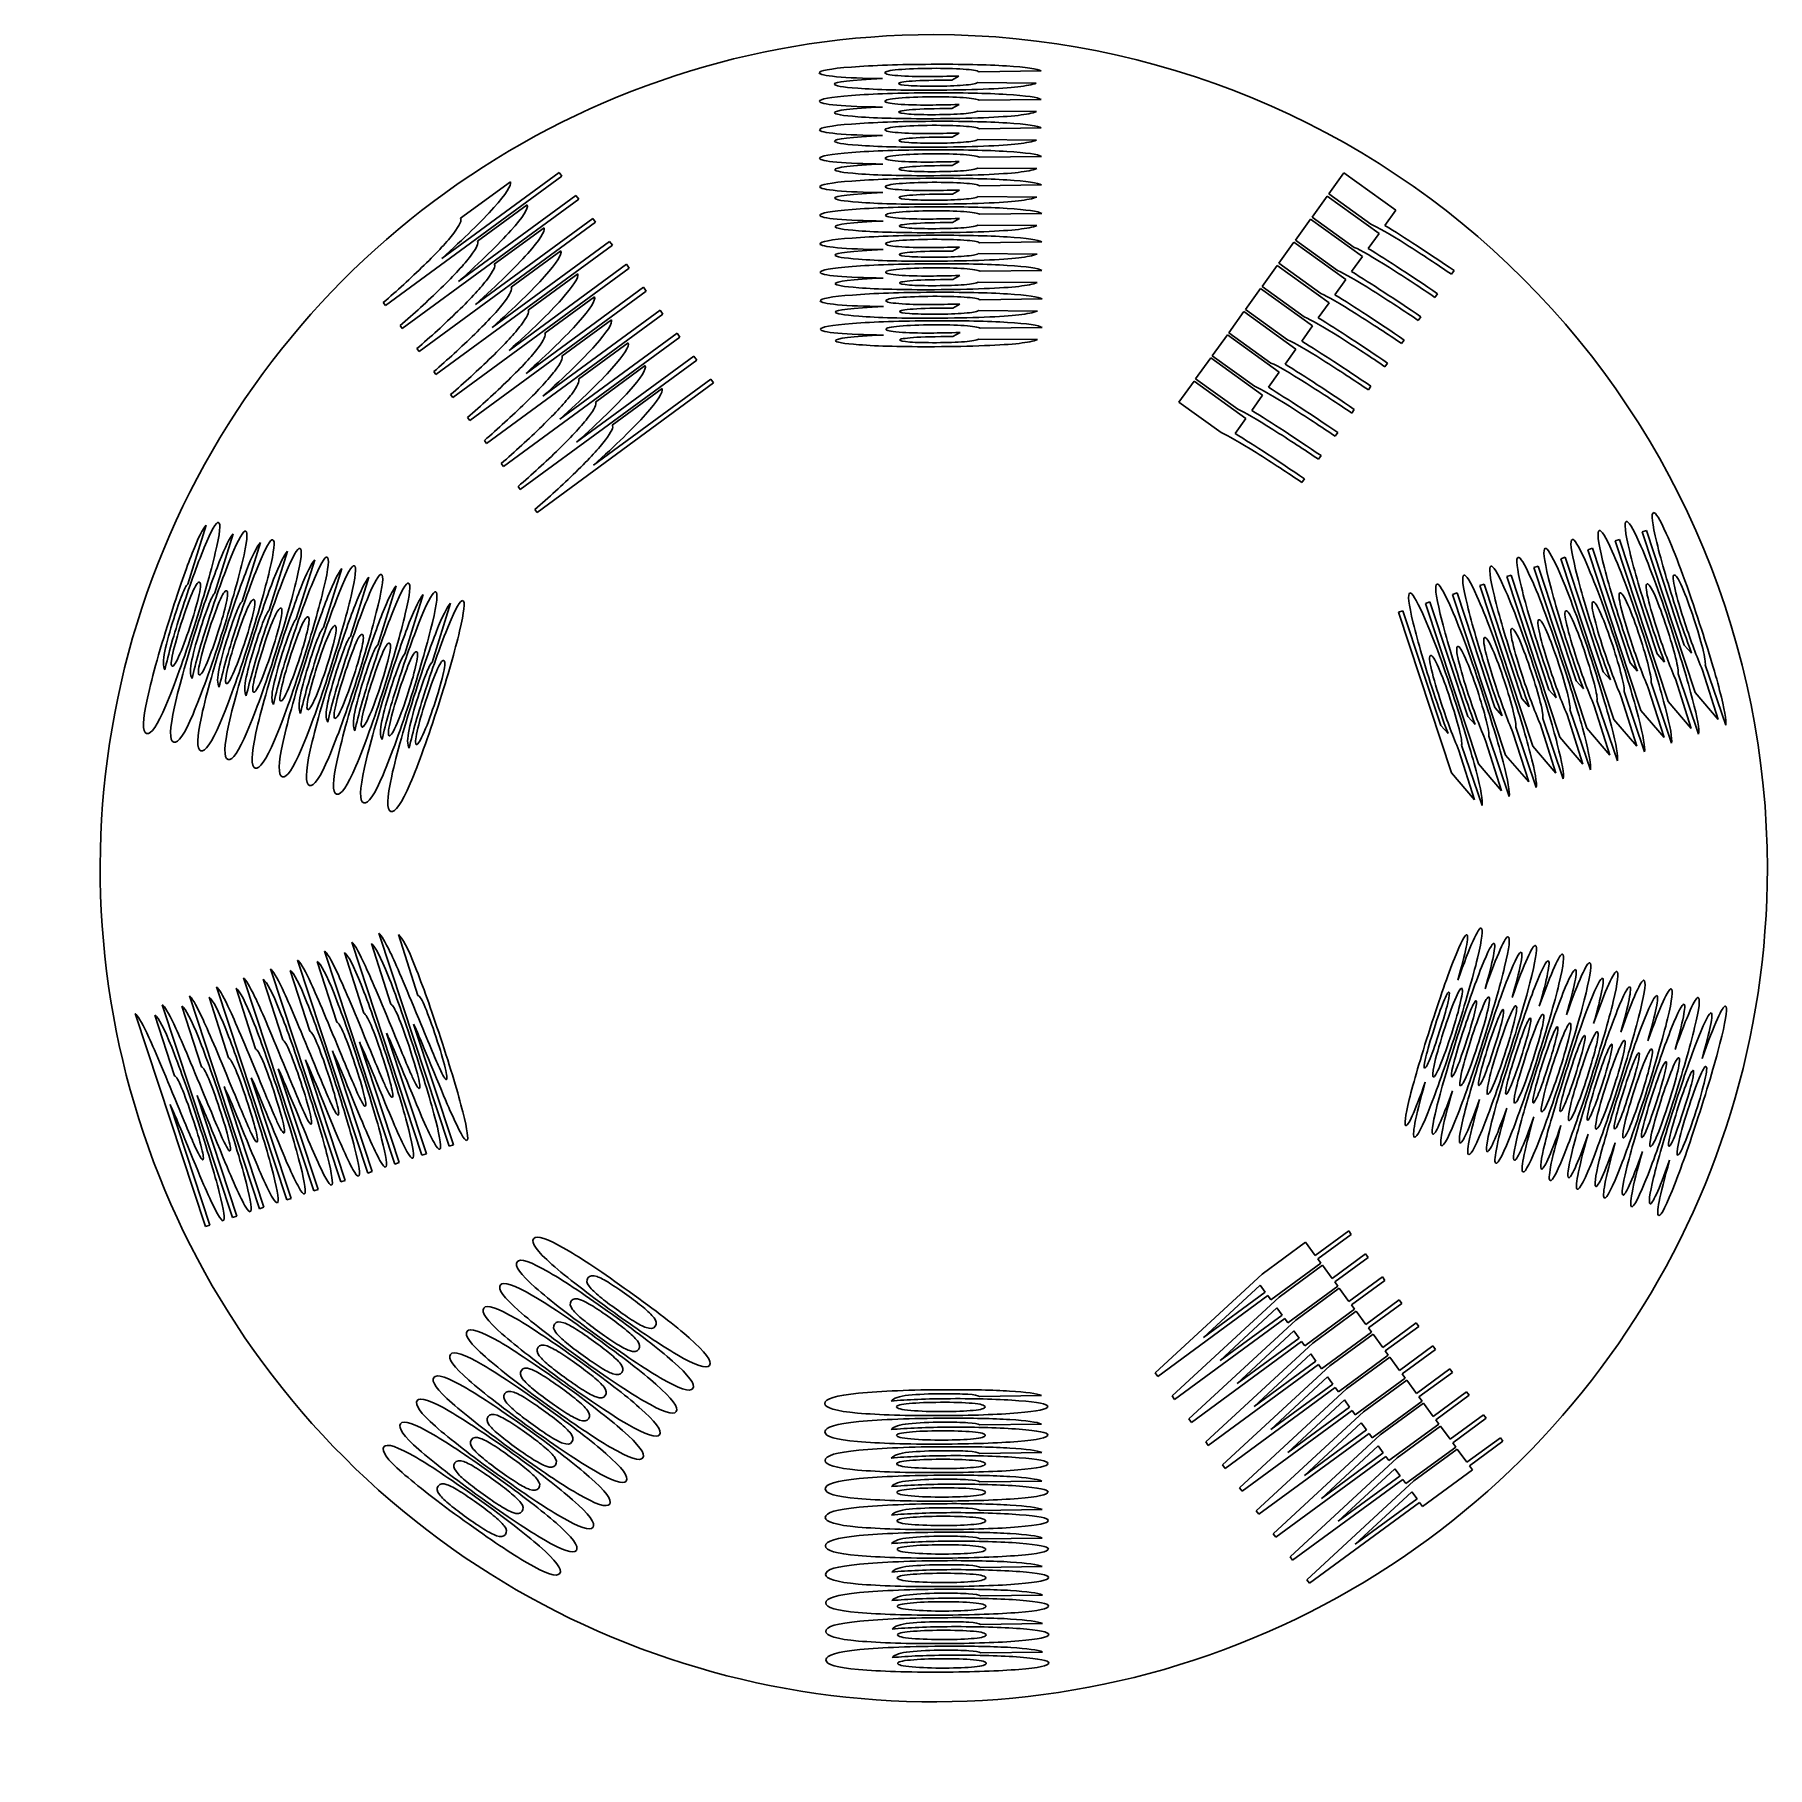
# Model space of a CAD drawing. Extents: x 6.4 to 97.6, y 202.3 to 293.5.
import ezdxf

# ---------------------------------------------------------------- set-up
doc = ezdxf.new("R2010")
doc.units = 0
doc.layers.add('Ebene_1', color=7, linetype='CONTINUOUS')

msp = doc.modelspace()

# ---------------------------------------------------------------- linework, layer by layer
at = {"layer": 'Ebene_1', "color": 7}
for p, q in [((53.751625, 293.517746), (53.751625, 293.517746)), ((55.072187, 291.338899), (54.701632, 291.128629)), ((56.044534, 290.99352), (59.148682, 290.967492)), ((59.397471, 291.606239), (56.137825, 291.561426)), ((59.397471, 291.606239), (59.397471, 291.606239)), ((59.40426, 290.106312), (56.144614, 290.061499)), ((59.40426, 290.106312), (59.40426, 290.106312)), ((55.078976, 289.838972), (54.708421, 289.628702)), ((56.051323, 289.493593), (59.155471, 289.467566)), ((55.085765, 288.339047), (54.71521, 288.128777)), ((59.41105, 288.606387), (56.151403, 288.561574)), ((59.41105, 288.606387), (59.41105, 288.606387)), ((56.058112, 287.993668), (59.16226, 287.96764)), ((55.092554, 286.83912), (54.721999, 286.62885)), ((56.064901, 286.493741), (59.169049, 286.467714)), ((59.417839, 287.10646), (56.158192, 287.061647)), ((59.417839, 287.10646), (59.417839, 287.10646)), ((34.175083, 286.069248), (24.888202, 279.257505)), ((27.854367, 281.738361), (34.029515, 286.267709)), ((28.845963, 283.851503), (31.464842, 285.772398)), ((34.029515, 286.267709), (34.175083, 286.069248)), ((59.424628, 285.606535), (56.164981, 285.561722)), ((59.424628, 285.606535), (59.424628, 285.606535)), ((74.539167, 285.136144), (75.335655, 286.242914)), ((75.335655, 286.242914), (78.069073, 284.275807)), ((35.062209, 284.859773), (25.775327, 278.04803)), ((28.741493, 280.528886), (34.916641, 285.058234)), ((29.733089, 282.642028), (32.351968, 284.562923)), ((34.916641, 285.058234), (35.062209, 284.859773)), ((55.099343, 285.339195), (54.728788, 285.128925)), ((56.07169, 284.993816), (59.175838, 284.967788)), ((73.663029, 283.918697), (74.459518, 285.025467)), ((74.459518, 285.025467), (77.192936, 283.05836)), ((76.757026, 283.54006), (74.539167, 285.136144)), ((35.949335, 283.650298), (26.662453, 276.838555)), ((29.628619, 279.319411), (35.803767, 283.848759)), ((35.803767, 283.848759), (35.949335, 283.650298)), ((55.106132, 283.839268), (54.735577, 283.628998)), ((59.431417, 284.106608), (56.17177, 284.061795)), ((59.431417, 284.106608), (59.431417, 284.106608)), ((72.786893, 282.70125), (73.583381, 283.808021)), ((73.583381, 283.808021), (76.3168, 281.840913)), ((75.880889, 282.322612), (73.663029, 283.918697)), ((78.069073, 284.275807), (77.496057, 283.479564)), ((30.620215, 281.432553), (33.239094, 283.353448)), ((56.078479, 283.493889), (59.182627, 283.467862)), ((77.192936, 283.05836), (76.619919, 282.262117)), ((36.83646, 282.440824), (27.549578, 275.629081)), ((30.515744, 278.109937), (36.690892, 282.639285)), ((31.50734, 280.223079), (34.126219, 282.143974)), ((36.690892, 282.639285), (36.83646, 282.440824)), ((55.112921, 282.339342), (54.742366, 282.129072)), ((56.085268, 281.993963), (59.189416, 281.967936)), ((59.438206, 282.606682), (56.178559, 282.561869)), ((59.438206, 282.606682), (59.438206, 282.606682)), ((71.910756, 281.483803), (72.707244, 282.590573)), ((72.707244, 282.590573), (75.440663, 280.623466)), ((75.004752, 281.105166), (72.786893, 282.70125)), ((76.3168, 281.840913), (75.743783, 281.04467)), ((37.723586, 281.231349), (28.436704, 274.419606)), ((31.40287, 276.900462), (37.578018, 281.42981)), ((32.394466, 279.013604), (35.013345, 280.934499)), ((37.578018, 281.42981), (37.723586, 281.231349)), ((59.444995, 281.106756), (56.185349, 281.061943)), ((59.444995, 281.106756), (59.444995, 281.106756)), ((71.034619, 280.266355), (71.831107, 281.373125)), ((71.831107, 281.373125), (74.564525, 279.406018)), ((74.128615, 279.887718), (71.910756, 281.483803)), ((81.142378, 281.098578), (81.0044, 280.906848)), ((38.610711, 280.021873), (29.32383, 273.210131)), ((32.289996, 275.690987), (38.465144, 280.220335)), ((38.465144, 280.220335), (38.610711, 280.021873)), ((55.11971, 280.839416), (54.749156, 280.629146)), ((56.092057, 280.494037), (59.196205, 280.46801)), ((70.158482, 279.048909), (70.95497, 280.155679)), ((70.95497, 280.155679), (73.688389, 278.188572)), ((73.252478, 278.670271), (71.034619, 280.266355)), ((75.440663, 280.623466), (74.867646, 279.827223)), ((24.888202, 279.257505), (24.774425, 279.412625)), ((33.281592, 277.804128), (35.900471, 279.725024)), ((55.126499, 279.33949), (54.755945, 279.12922)), ((59.451784, 279.60683), (56.192138, 279.562017)), ((59.451784, 279.60683), (59.451784, 279.60683)), ((74.564525, 279.406018), (73.991509, 278.609775)), ((80.266241, 279.881131), (80.128263, 279.689401)), ((25.775327, 278.04803), (25.66155, 278.20315)), ((39.497837, 278.812399), (30.210955, 272.000657)), ((33.177121, 274.481513), (39.352269, 279.010861)), ((34.168717, 276.594654), (36.787596, 278.515549)), ((39.352269, 279.010861), (39.497837, 278.812399)), ((56.098846, 278.994111), (59.202995, 278.968084)), ((69.282346, 277.831462), (70.078834, 278.938232)), ((70.078834, 278.938232), (72.812252, 276.971125)), ((72.376342, 277.452825), (70.158482, 279.048909)), ((73.688389, 278.188572), (73.115372, 277.392329)), ((79.390105, 278.663684), (79.252126, 278.471954)), ((40.384962, 277.602924), (31.098081, 270.791182)), ((34.064247, 273.272038), (40.239395, 277.801386)), ((35.055843, 275.385179), (37.674722, 277.306075)), ((40.239395, 277.801386), (40.384962, 277.602924)), ((55.133288, 277.839564), (54.762734, 277.629294)), ((55.133288, 277.839564), (54.762734, 277.629294)), ((56.105636, 277.494185), (59.209784, 277.468158)), ((56.105636, 277.494185), (59.209784, 277.468158)), ((59.458573, 278.106904), (56.198927, 278.062091)), ((59.458573, 278.106904), (56.198927, 278.062091)), ((59.458573, 278.106904), (59.458573, 278.106904)), ((59.458573, 278.106904), (59.458573, 278.106904)), ((68.406208, 276.614014), (69.202696, 277.720785)), ((69.202696, 277.720785), (71.936115, 275.753677)), ((71.500205, 276.235378), (69.282346, 277.831462)), ((78.513968, 277.446237), (78.375989, 277.254507)), ((26.662453, 276.838555), (26.548676, 276.993674)), ((41.272088, 276.393449), (31.985207, 269.581707)), ((34.951373, 272.062563), (41.126521, 276.591911)), ((41.126521, 276.591911), (41.272088, 276.393449)), ((67.530072, 275.396568), (68.32656, 276.503338)), ((68.32656, 276.503338), (71.059978, 274.53623)), ((70.624068, 275.01793), (68.406208, 276.614014)), ((72.812252, 276.971125), (72.239235, 276.174882)), ((27.549578, 275.629081), (27.435801, 275.7842)), ((35.942969, 274.175704), (38.561848, 276.0966)), ((71.936115, 275.753677), (71.363098, 274.957435)), ((77.63783, 276.228789), (77.499852, 276.037059)), ((28.436704, 274.419606), (28.322927, 274.574726)), ((42.159214, 275.183975), (32.872332, 268.372232)), ((42.159214, 275.183975), (32.872332, 268.372232)), ((35.838498, 270.853088), (42.013646, 275.382436)), ((35.838498, 270.853088), (42.013646, 275.382436)), ((36.830094, 272.96623), (39.448973, 274.887125)), ((36.830094, 272.96623), (39.448973, 274.887125)), ((42.013646, 275.382436), (42.159214, 275.183975)), ((42.013646, 275.382436), (42.159214, 275.183975)), ((66.653935, 274.179121), (67.450423, 275.285891)), ((66.653935, 274.179121), (67.450423, 275.285891)), ((67.450423, 275.285891), (70.183842, 273.318783)), ((67.450423, 275.285891), (70.183842, 273.318783)), ((69.747931, 273.800483), (67.530072, 275.396568)), ((71.059978, 274.53623), (70.486962, 273.739988)), ((76.761694, 275.011343), (76.623716, 274.819613)), ((68.871794, 272.583036), (66.653935, 274.179121)), ((68.871794, 272.583036), (66.653935, 274.179121)), ((75.885557, 273.793896), (75.747579, 273.602166)), ((29.32383, 273.210131), (29.210053, 273.36525)), ((70.183842, 273.318783), (69.610825, 272.522541)), ((70.183842, 273.318783), (69.610825, 272.522541)), ((30.210955, 272.000657), (30.097178, 272.155776)), ((75.00942, 272.576448), (74.871442, 272.384718)), ((31.098081, 270.791182), (30.984304, 270.946301)), ((74.133284, 271.359002), (73.995305, 271.167271)), ((73.257147, 270.141555), (73.119168, 269.949824)), ((73.257147, 270.141555), (73.119168, 269.949824)), ((31.985207, 269.581707), (31.87143, 269.736826)), ((32.872332, 268.372232), (32.758555, 268.527352)), ((32.872332, 268.372232), (32.758555, 268.527352)), ((15.452873, 267.704215), (14.48559, 264.591104)), ((15.452873, 267.704215), (15.452873, 267.704215)), ((16.881483, 267.24717), (15.9142, 264.134058)), ((16.881484, 267.247169), (16.881483, 267.24717)), ((91.032028, 267.34593), (91.263547, 267.422315)), ((93.821984, 258.889745), (91.032028, 267.34593)), ((91.263547, 267.422315), (93.253691, 261.390314)), ((18.310093, 266.790125), (17.34281, 263.677014)), ((18.310093, 266.790125), (18.310093, 266.790125)), ((19.738702, 266.33308), (18.771419, 263.219969)), ((19.738703, 266.33308), (19.738702, 266.33308)), ((88.1832, 266.406014), (88.414719, 266.482399)), ((90.973155, 257.949829), (88.1832, 266.406014)), ((88.414719, 266.482399), (90.404862, 260.450397)), ((89.607614, 266.875972), (89.839133, 266.952357)), ((92.39757, 258.419787), (89.607614, 266.875972)), ((89.839133, 266.952357), (91.829276, 260.920356)), ((21.167312, 265.876035), (20.200029, 262.762924)), ((21.167313, 265.876035), (21.167312, 265.876035)), ((22.595922, 265.41899), (21.628639, 262.305878)), ((22.595923, 265.41899), (22.595922, 265.41899)), ((85.334371, 265.466097), (85.56589, 265.542483)), ((88.124326, 257.009913), (85.334371, 265.466097)), ((85.56589, 265.542483), (87.556033, 259.510481)), ((86.758784, 265.936055), (86.990303, 266.01244)), ((89.54874, 257.47987), (86.758784, 265.936055)), ((86.990303, 266.01244), (88.980446, 259.980439)), ((24.024531, 264.961945), (23.057248, 261.848834)), ((24.024532, 264.961945), (24.024531, 264.961945)), ((25.453141, 264.5049), (24.485858, 261.391789)), ((25.453142, 264.5049), (25.453141, 264.5049)), ((82.485541, 264.526181), (82.71706, 264.602566)), ((85.275496, 256.069996), (82.485541, 264.526181)), ((82.71706, 264.602566), (84.707203, 258.570564)), ((83.909956, 264.996139), (84.141475, 265.072524)), ((86.699912, 256.539955), (83.909956, 264.996139)), ((84.141475, 265.072524), (86.131618, 259.040523)), ((26.88175, 264.047855), (25.914467, 260.934744)), ((26.881751, 264.047855), (26.88175, 264.047855)), ((28.31036, 263.59081), (27.343077, 260.477699)), ((28.31036, 263.59081), (27.343077, 260.477699)), ((28.310361, 263.59081), (28.31036, 263.59081)), ((28.310361, 263.59081), (28.31036, 263.59081)), ((79.636712, 263.586264), (79.868232, 263.66265)), ((82.426668, 255.13008), (79.636712, 263.586264)), ((79.868232, 263.66265), (81.858375, 257.630648)), ((81.061126, 264.056222), (81.292645, 264.132608)), ((83.851082, 255.600038), (81.061126, 264.056222)), ((81.292645, 264.132608), (83.282788, 258.100606)), ((78.212297, 263.116306), (78.443816, 263.192691)), ((81.002252, 254.660121), (78.212297, 263.116306)), ((78.212298, 263.116306), (78.443816, 263.192691)), ((78.212298, 263.116306), (78.443816, 263.192691)), ((81.002254, 254.660121), (78.212298, 263.116306)), ((81.002254, 254.660121), (78.212298, 263.116306)), ((78.443816, 263.192691), (80.43396, 257.16069)), ((78.443816, 263.192691), (80.433959, 257.160689)), ((78.443816, 263.192691), (80.43396, 257.16069)), ((91.829276, 260.920356), (92.213691, 260.491904)), ((93.253691, 261.390314), (93.638105, 260.961862)), ((13.662645, 260.274184), (13.662645, 260.274184)), ((88.980446, 259.980439), (89.364861, 259.551987)), ((90.404862, 260.450397), (90.789277, 260.021946)), ((94.207283, 260.076948), (95.034372, 257.472466)), ((95.431413, 257.174383), (94.354486, 260.352678)), ((15.091256, 259.817138), (15.091256, 259.817138)), ((16.519865, 259.360094), (16.519865, 259.360094)), ((86.131618, 259.040523), (86.516033, 258.612071)), ((87.556033, 259.510481), (87.940447, 259.082029)), ((91.358455, 259.137032), (92.185543, 256.53255)), ((92.582584, 256.234466), (91.505658, 259.412761)), ((92.78287, 259.60699), (93.609958, 257.002508)), ((94.006999, 256.704424), (92.930072, 259.88272)), ((17.948474, 258.903049), (17.948474, 258.903049)), ((19.377084, 258.446004), (19.377084, 258.446004)), ((83.282788, 258.100606), (83.667203, 257.672154)), ((84.707203, 258.570564), (85.091618, 258.142113)), ((88.509626, 258.197115), (89.336714, 255.592633)), ((89.733755, 255.29455), (88.656829, 258.472845)), ((89.934039, 258.667073), (90.761127, 256.062591)), ((91.158168, 255.764508), (90.081242, 258.942803)), ((93.609958, 257.002508), (92.39757, 258.419787)), ((95.034372, 257.472466), (93.821984, 258.889745)), ((20.805694, 257.988958), (20.805694, 257.988958)), ((22.234304, 257.531914), (22.234304, 257.531914)), ((81.858375, 257.630648), (82.242789, 257.202196)), ((85.660796, 257.257198), (86.487884, 254.652716)), ((86.884925, 254.354633), (85.807999, 257.532928)), ((87.085212, 257.727157), (87.9123, 255.122675)), ((88.309341, 254.824592), (87.232414, 258.002887)), ((90.761127, 256.062591), (89.54874, 257.47987)), ((92.185543, 256.53255), (90.973155, 257.949829)), ((23.662913, 257.074869), (23.662913, 257.074869)), ((25.091522, 256.617824), (25.091522, 256.617824)), ((80.433959, 257.160689), (80.818373, 256.732238)), ((80.43396, 257.16069), (80.818374, 256.732238)), ((80.43396, 257.16069), (80.818374, 256.732238)), ((82.811968, 256.317282), (83.639056, 253.7128)), ((84.036097, 253.414717), (82.95917, 256.593012)), ((84.236381, 256.78724), (85.063469, 254.182758)), ((85.460511, 253.884675), (84.383584, 257.06297)), ((87.9123, 255.122675), (86.699912, 256.539955)), ((89.336714, 255.592633), (88.124326, 257.009913)), ((94.006999, 256.704425), (94.006999, 256.704424)), ((95.431413, 257.174383), (95.431413, 257.174383)), ((26.520132, 256.160779), (26.520132, 256.160779)), ((26.520132, 256.160779), (26.520132, 256.160779)), ((81.387552, 255.847324), (82.21464, 253.242842)), ((81.387553, 255.847324), (82.214641, 253.242842)), ((81.387553, 255.847324), (82.214641, 253.242842)), ((82.611682, 252.944758), (81.534755, 256.123054)), ((82.611682, 252.944758), (81.534755, 256.123054)), ((82.611681, 252.944758), (81.534755, 256.123053)), ((85.063469, 254.182758), (83.851082, 255.600038)), ((86.487884, 254.652716), (85.275496, 256.069996)), ((91.158169, 255.764508), (91.158168, 255.764508)), ((92.582585, 256.234466), (92.582584, 256.234466)), ((82.21464, 253.242842), (81.002252, 254.660121)), ((82.214641, 253.242842), (81.002254, 254.660121)), ((82.214641, 253.242842), (81.002254, 254.660121)), ((83.639056, 253.7128), (82.426668, 255.13008)), ((88.309341, 254.824592), (88.309341, 254.824592)), ((89.733755, 255.29455), (89.733755, 255.29455)), ((85.460511, 253.884675), (85.460511, 253.884675)), ((86.884926, 254.354633), (86.884925, 254.354633)), ((82.611681, 252.944758), (82.611681, 252.944758)), ((82.611682, 252.944759), (82.611682, 252.944758)), ((82.611682, 252.944759), (82.611682, 252.944758)), ((84.036097, 253.414717), (84.036097, 253.414717)), ((26.814147, 234.541883), (23.115486, 245.752295)), ((25.179295, 242.483144), (24.152531, 245.67799)), ((28.238559, 235.01184), (24.539898, 246.222253)), ((28.238559, 235.01184), (24.539898, 246.222253)), ((26.603707, 242.953102), (25.576943, 246.147947)), ((26.603707, 242.953102), (25.576943, 246.147947)), ((23.965322, 233.601968), (20.266662, 244.81238)), ((22.330471, 241.543229), (21.303706, 244.738075)), ((25.389735, 234.071926), (21.691075, 245.282338)), ((23.754883, 242.013187), (22.728119, 245.208033)), ((21.116498, 232.662053), (17.417838, 243.872465)), ((19.481647, 240.603314), (18.454882, 243.79816)), ((22.540911, 233.132011), (18.842251, 244.342423)), ((20.906059, 241.073272), (19.879295, 244.268118)), ((18.267674, 231.722139), (14.569014, 242.932551)), ((16.632823, 239.6634), (15.606058, 242.858245)), ((19.692087, 232.192096), (15.993427, 243.402508)), ((18.057235, 240.133357), (17.030471, 243.328203)), ((15.418851, 230.782224), (11.72019, 241.992636)), ((13.783999, 238.723485), (12.757234, 241.918331)), ((16.843262, 231.252181), (13.144602, 242.462593)), ((15.20841, 239.193442), (14.181645, 242.388288)), ((24.948462, 240.968321), (27.043749, 234.617636)), ((26.372875, 241.438279), (28.468161, 235.087593)), ((26.372875, 241.438279), (28.468161, 235.087593)), ((22.099638, 240.028406), (24.194924, 233.677721)), ((23.52405, 240.498364), (25.619337, 234.147678)), ((19.250814, 239.088492), (21.3461, 232.737806)), ((20.675227, 239.558449), (22.770513, 233.207764)), ((79.587133, 239.126934), (79.587133, 239.126934)), ((79.587133, 239.126934), (79.587133, 239.126934)), ((16.40199, 238.148577), (18.497277, 231.797891)), ((17.826403, 238.618534), (19.921689, 232.267849)), ((79.620682, 238.386388), (79.620682, 238.386388)), ((79.620682, 238.386388), (79.620682, 238.386388)), ((80.036645, 238.655958), (80.036645, 238.655958)), ((80.036645, 238.655958), (80.036645, 238.655958)), ((81.015738, 238.66989), (81.015738, 238.66989)), ((81.46525, 238.198914), (81.46525, 238.198914)), ((82.444342, 238.212846), (82.444342, 238.212846)), ((13.553166, 237.208662), (15.648453, 230.857977)), ((14.977577, 237.678619), (17.072864, 231.327934)), ((81.049287, 237.929344), (81.049287, 237.929344)), ((82.477891, 237.4723), (82.477891, 237.4723)), ((82.893853, 237.74187), (82.893853, 237.74187)), ((83.872946, 237.755802), (83.872946, 237.755802)), ((84.322457, 237.284827), (84.322457, 237.284827)), ((85.30155, 237.298758), (85.30155, 237.298758)), ((83.906495, 237.015257), (83.906495, 237.015257)), ((85.335099, 236.558213), (85.335099, 236.558213)), ((85.751062, 236.827783), (85.751062, 236.827783)), ((86.730155, 236.841715), (86.730155, 236.841715)), ((87.179666, 236.370739), (87.179666, 236.370739)), ((88.158759, 236.384671), (88.158759, 236.384671)), ((86.763704, 236.101169), (86.763704, 236.101169)), ((88.192308, 235.644125), (88.192308, 235.644125)), ((88.60827, 235.913695), (88.60827, 235.913695)), ((89.587363, 235.927627), (89.587363, 235.927627)), ((90.036874, 235.456652), (90.036874, 235.456652)), ((91.015967, 235.470583), (91.015967, 235.470583)), ((27.043749, 234.617636), (26.814147, 234.541883)), ((28.468161, 235.087593), (28.238559, 235.01184)), ((28.468161, 235.087593), (28.238559, 235.01184)), ((89.620911, 235.187082), (89.620911, 235.187082)), ((91.049515, 234.730038), (91.049515, 234.730038)), ((91.465478, 234.999608), (91.465478, 234.999608)), ((92.444572, 235.013539), (92.444572, 235.013539)), ((92.894083, 234.542564), (92.894083, 234.542564)), ((24.194924, 233.677721), (23.965322, 233.601968)), ((25.619337, 234.147678), (25.389735, 234.071926)), ((92.478121, 234.272994), (92.478121, 234.272994)), ((21.3461, 232.737806), (21.116498, 232.662053)), ((22.770513, 233.207764), (22.540911, 233.132011)), ((18.497277, 231.797891), (18.267674, 231.722139)), ((19.921689, 232.267849), (19.692087, 232.192096)), ((15.648453, 230.857977), (15.418851, 230.782224)), ((17.072864, 231.327934), (16.843262, 231.252181)), ((71.039954, 228.283675), (73.320598, 229.956482)), ((71.039954, 228.283675), (73.320598, 229.956482)), ((73.320598, 229.956482), (73.830124, 229.261813)), ((73.320598, 229.956482), (73.830124, 229.261813)), ((73.830124, 229.261813), (75.588928, 230.551861)), ((73.830124, 229.261813), (75.588928, 230.551861)), ((75.724254, 230.367362), (73.96545, 229.077315)), ((75.724254, 230.367362), (73.96545, 229.077315)), ((75.588928, 230.551861), (75.724254, 230.367362)), ((75.588928, 230.551861), (75.724254, 230.367362)), ((73.96545, 229.077315), (74.127074, 228.856962)), ((73.96545, 229.077315), (74.127074, 228.856962)), ((74.717248, 228.052341), (76.476052, 229.342389)), ((76.611378, 229.15789), (74.852573, 227.867843)), ((76.476052, 229.342389), (76.611378, 229.15789)), ((65.403885, 223.080186), (71.039954, 228.283675)), ((65.403885, 223.080186), (71.039954, 228.283675)), ((74.127074, 228.856962), (71.498535, 226.928982)), ((74.127074, 228.856962), (71.498535, 226.928982)), ((71.927077, 227.074203), (74.207721, 228.74701)), ((74.207721, 228.74701), (74.717248, 228.052341)), ((75.604371, 226.842869), (77.363175, 228.132917)), ((77.363175, 228.132917), (77.498501, 227.948418)), ((37.594439, 227.192588), (37.594439, 227.192588)), ((37.594439, 227.192588), (37.594439, 227.192588)), ((37.718408, 227.364852), (37.718408, 227.364852)), ((37.718408, 227.364852), (37.718408, 227.364852)), ((71.336911, 227.149334), (65.538663, 222.896434)), ((71.336911, 227.149334), (65.538663, 222.896434)), ((70.927099, 227.708057), (67.944901, 224.945119)), ((70.927099, 227.708057), (67.944901, 224.945119)), ((67.944901, 224.945119), (71.201586, 227.333832)), ((67.944901, 224.945119), (71.201586, 227.333832)), ((71.201586, 227.333832), (70.927099, 227.708057)), ((71.201586, 227.333832), (70.927099, 227.708057)), ((71.498535, 226.928982), (71.336911, 227.149334)), ((71.498535, 226.928982), (71.336911, 227.149334)), ((75.014198, 227.64749), (72.385659, 225.71951)), ((72.814201, 225.864732), (75.094845, 227.537538)), ((74.852573, 227.867843), (75.014198, 227.64749)), ((75.094845, 227.537538), (75.604371, 226.842869)), ((77.498501, 227.948418), (75.739697, 226.658371)), ((66.291009, 221.870714), (71.927077, 227.074203)), ((71.814223, 226.498585), (68.832025, 223.735647)), ((72.088709, 226.12436), (71.814223, 226.498585)), ((75.901321, 226.438018), (73.272783, 224.510038)), ((73.701325, 224.655259), (75.981969, 226.328066)), ((75.739697, 226.658371), (75.901321, 226.438018)), ((75.981969, 226.328066), (76.491495, 225.633396)), ((76.491495, 225.633396), (78.250299, 226.923444)), ((78.385625, 226.738946), (76.626821, 225.448898)), ((78.250299, 226.923444), (78.385625, 226.738946)), ((36.718301, 225.975131), (36.718301, 225.975131)), ((36.84227, 226.147395), (36.84227, 226.147395)), ((72.224035, 225.939862), (66.425787, 221.686962)), ((67.178132, 220.661242), (72.814201, 225.864732)), ((68.832025, 223.735647), (72.088709, 226.12436)), ((72.701346, 225.289113), (69.719148, 222.526175)), ((72.385659, 225.71951), (72.224035, 225.939862)), ((72.975833, 224.914888), (72.701346, 225.289113)), ((76.626821, 225.448898), (76.788445, 225.228546)), ((77.378618, 224.423925), (79.137422, 225.713973)), ((79.272748, 225.529474), (77.513944, 224.239427)), ((79.137422, 225.713973), (79.272748, 225.529474)), ((35.842162, 224.757674), (35.842162, 224.757674)), ((35.966132, 224.929938), (35.966132, 224.929938)), ((73.111158, 224.73039), (67.31291, 220.477491)), ((68.065257, 219.451769), (73.701325, 224.655259)), ((69.719148, 222.526175), (72.975833, 224.914888)), ((73.272783, 224.510038), (73.111158, 224.73039)), ((76.788445, 225.228546), (74.159907, 223.300565)), ((74.588448, 223.445788), (76.869092, 225.118594)), ((76.869092, 225.118594), (77.378618, 224.423925)), ((78.265742, 223.214452), (80.024546, 224.5045)), ((80.024546, 224.5045), (80.159872, 224.320002)), ((34.966024, 223.540217), (34.966024, 223.540217)), ((35.089993, 223.712481), (35.089993, 223.712481)), ((73.998283, 223.520917), (68.200034, 219.268018)), ((68.95238, 218.242298), (74.588448, 223.445788)), ((73.58847, 224.079641), (70.606272, 221.316703)), ((70.606272, 221.316703), (73.862957, 223.705416)), ((73.862957, 223.705416), (73.58847, 224.079641)), ((74.159907, 223.300565), (73.998283, 223.520917)), ((77.675568, 224.019074), (75.04703, 222.091094)), ((75.475572, 222.236315), (77.756216, 223.909122)), ((77.513944, 224.239427), (77.675568, 224.019074)), ((77.756216, 223.909122), (78.265742, 223.214452)), ((80.159872, 224.320002), (78.401068, 223.029954)), ((65.538663, 222.896434), (65.403885, 223.080186)), ((65.538663, 222.896434), (65.403885, 223.080186)), ((74.475593, 222.87017), (71.493396, 220.107231)), ((74.75008, 222.495944), (74.475593, 222.87017)), ((78.562692, 222.809602), (75.934153, 220.881621)), ((76.362695, 221.026844), (78.643339, 222.699651)), ((78.401068, 223.029954), (78.562692, 222.809602)), ((78.643339, 222.699651), (79.152866, 222.004981)), ((79.152866, 222.004981), (80.91167, 223.295029)), ((81.046995, 223.11053), (79.288191, 221.820483)), ((80.91167, 223.295029), (81.046995, 223.11053)), ((34.089885, 222.322759), (34.089885, 222.322759)), ((34.213854, 222.495023), (34.213854, 222.495023)), ((59.421307, 221.888211), (56.161648, 221.846129)), ((59.421307, 221.888211), (56.161648, 221.846129)), ((59.421307, 221.888211), (59.421307, 221.888211)), ((59.421307, 221.888211), (59.421307, 221.888211)), ((66.425787, 221.686962), (66.291009, 221.870714)), ((74.885406, 222.311446), (69.087157, 218.058547)), ((69.839504, 217.032825), (75.475572, 222.236315)), ((71.493396, 220.107231), (74.75008, 222.495944)), ((75.362717, 221.660697), (72.38052, 218.897759)), ((75.04703, 222.091094), (74.885406, 222.311446)), ((75.637204, 221.286472), (75.362717, 221.660697)), ((79.288191, 221.820483), (79.449815, 221.60013)), ((80.03999, 220.795508), (81.798794, 222.085556)), ((81.934119, 221.901058), (80.175315, 220.61101)), ((81.798794, 222.085556), (81.934119, 221.901058)), ((33.213747, 221.105303), (33.213747, 221.105303)), ((33.337716, 221.277567), (33.337716, 221.277567)), ((51.789708, 221.295291), (51.789708, 221.295291)), ((51.789708, 221.295291), (51.789708, 221.295291)), ((75.77253, 221.101973), (69.974281, 216.849074)), ((70.726627, 215.823354), (76.362695, 221.026844)), ((72.38052, 218.897759), (75.637204, 221.286472)), ((75.934153, 220.881621), (75.77253, 221.101973)), ((79.449815, 221.60013), (76.821277, 219.67215)), ((77.249819, 219.817371), (79.530463, 221.490178)), ((79.530463, 221.490178), (80.03999, 220.795508)), ((80.927114, 219.586036), (82.685918, 220.876084)), ((82.685918, 220.876084), (82.821243, 220.691585)), ((32.337608, 219.887845), (32.337608, 219.887845)), ((32.461577, 220.060109), (32.461577, 220.060109)), ((51.796498, 219.795365), (51.796498, 219.795365)), ((59.428096, 220.388285), (56.168438, 220.346203)), ((59.428096, 220.388285), (59.428096, 220.388285)), ((67.31291, 220.477491), (67.178132, 220.661242)), ((76.659653, 219.892502), (70.861405, 215.639603)), ((71.613751, 214.613882), (77.249819, 219.817371)), ((76.24984, 220.451226), (73.267643, 217.688287)), ((73.267643, 217.688287), (76.524327, 220.077)), ((76.524327, 220.077), (76.24984, 220.451226)), ((76.821277, 219.67215), (76.659653, 219.892502)), ((80.336939, 220.390658), (77.708401, 218.462677)), ((78.136943, 218.607898), (80.417587, 220.280705)), ((80.175315, 220.61101), (80.336939, 220.390658)), ((80.417587, 220.280705), (80.927114, 219.586036)), ((82.821243, 220.691585), (81.062439, 219.401538)), ((59.434886, 218.888359), (56.175227, 218.846277)), ((59.434886, 218.888359), (59.434886, 218.888359)), ((68.200034, 219.268018), (68.065257, 219.451769)), ((77.136964, 219.241753), (74.154767, 216.478815)), ((77.411451, 218.867528), (77.136964, 219.241753)), ((81.224063, 219.181186), (78.595525, 217.253205)), ((79.024066, 217.398427), (81.30471, 219.071234)), ((81.062439, 219.401538), (81.224063, 219.181186)), ((81.30471, 219.071234), (81.814237, 218.376564)), ((81.814237, 218.376564), (83.573041, 219.666612)), ((83.708367, 219.482114), (81.949562, 218.192066)), ((83.573041, 219.666612), (83.708367, 219.482114)), ((31.46147, 218.670388), (31.46147, 218.670388)), ((31.585439, 218.842652), (31.585439, 218.842652)), ((51.803288, 218.295439), (51.803288, 218.295439)), ((69.087157, 218.058547), (68.95238, 218.242298)), ((77.546777, 218.68303), (71.748529, 214.43013)), ((72.500875, 213.404409), (78.136943, 218.607898)), ((74.154767, 216.478815), (77.411451, 218.867528)), ((78.024088, 218.032281), (75.041891, 215.269342)), ((77.708401, 218.462677), (77.546777, 218.68303)), ((78.298575, 217.658055), (78.024088, 218.032281)), ((82.111186, 217.971714), (79.482648, 216.043734)), ((81.949562, 218.192066), (82.111186, 217.971714)), ((30.585331, 217.45293), (30.585331, 217.45293)), ((30.709301, 217.625194), (30.709301, 217.625194)), ((59.441676, 217.388433), (56.182017, 217.346351)), ((59.441676, 217.388433), (59.441676, 217.388433)), ((78.433901, 217.473557), (72.635653, 213.220658)), ((73.387998, 212.194938), (79.024066, 217.398427)), ((75.041891, 215.269342), (78.298575, 217.658055)), ((78.595525, 217.253205), (78.433901, 217.473557)), ((29.709193, 216.235474), (29.709193, 216.235474)), ((29.833163, 216.407738), (29.833163, 216.407738)), ((51.810078, 216.795513), (51.810078, 216.795513)), ((69.974281, 216.849074), (69.839504, 217.032825)), ((79.321024, 216.264086), (73.522776, 212.011186)), ((78.911211, 216.822809), (75.929014, 214.059871)), ((75.929014, 214.059871), (79.185698, 216.448584)), ((79.185698, 216.448584), (78.911211, 216.822809)), ((79.482648, 216.043734), (79.321024, 216.264086)), ((51.816868, 215.295587), (51.816868, 215.295587)), ((59.448466, 215.888507), (56.188807, 215.846425)), ((59.448466, 215.888507), (59.448466, 215.888507)), ((70.861405, 215.639603), (70.726627, 215.823354)), ((59.455256, 214.388581), (56.195597, 214.346499)), ((59.455256, 214.388581), (59.455256, 214.388581)), ((71.748529, 214.43013), (71.613751, 214.613882)), ((51.823657, 213.795661), (51.823657, 213.795661)), ((72.635653, 213.220658), (72.500875, 213.404409)), ((59.462046, 212.888655), (56.202387, 212.846573)), ((59.462046, 212.888654), (59.462046, 212.888655)), ((51.830447, 212.295735), (51.830447, 212.295735)), ((73.522776, 212.011186), (73.387998, 212.194938)), ((51.837237, 210.795809), (51.837237, 210.795809)), ((59.468835, 211.388729), (56.209177, 211.346647)), ((59.468835, 211.388729), (59.468835, 211.388729)), ((59.475625, 209.888803), (56.215966, 209.846721)), ((59.475625, 209.888802), (59.475625, 209.888803)), ((51.844027, 209.295883), (51.844027, 209.295883)), ((59.482415, 208.388877), (56.222756, 208.346796)), ((59.482415, 208.388877), (59.482415, 208.388877)), ((51.850817, 207.795957), (51.850817, 207.795957))]:
    msp.add_line(p, q, dxfattribs=at)
for points in [[(53.751625, 293.517746), (36.006682, 293.517746), (20.00902, 282.82845), (13.218324, 266.43426)], [(84.774471, 280.667663), (76.5467, 288.895433), (65.387449, 293.517746), (53.751625, 293.517746)], [(49.413239, 291.814274), (50.539408, 291.901958), (51.941407, 291.949598), (53.619237, 291.957192)], [(53.619237, 291.957192), (55.209179, 291.964389), (56.52763, 291.935743), (57.574589, 291.871254)], [(57.574589, 291.871254), (58.621552, 291.806158), (59.229179, 291.71782), (59.397471, 291.606239)], [(47.724778, 291.50695), (47.724248, 291.624148), (48.287068, 291.72659), (49.413239, 291.814274)], [(48.636537, 291.304306), (48.029063, 291.358638), (47.725144, 291.426186), (47.724778, 291.50695)], [(48.518462, 290.913001), (48.517932, 291.030199), (49.360418, 291.12753), (51.045922, 291.204994)], [(51.045922, 291.204994), (50.039149, 291.216832), (49.23602, 291.249936), (48.636537, 291.304306)], [(51.894699, 291.677031), (51.415501, 291.634783), (51.176056, 291.579654), (51.176364, 291.511642)], [(51.176364, 291.511642), (51.176655, 291.447274), (51.404591, 291.397296), (51.860172, 291.361709)], [(51.860172, 291.361709), (52.315753, 291.32612), (52.87112, 291.309809), (53.526272, 291.312775)], [(53.644166, 291.745069), (52.949066, 291.741922), (52.36591, 291.719243), (51.894699, 291.677031)], [(52.616534, 291.074558), (52.137297, 291.040204), (51.897798, 290.996612), (51.898037, 290.943782)], [(51.898037, 290.943782), (51.898241, 290.898845), (52.074176, 290.863813), (52.425844, 290.838686)], [(54.701632, 291.128629), (53.790803, 291.126336), (53.09577, 291.108312), (52.616534, 291.074558)], [(53.526272, 291.312775), (53.957714, 291.314727), (54.473019, 291.323436), (55.072187, 291.338899)], [(55.298253, 291.702457), (54.842691, 291.733794), (54.291329, 291.747998), (53.644166, 291.745069)], [(56.137825, 291.561426), (56.033672, 291.624109), (55.753814, 291.671119), (55.298253, 291.702457)], [(55.302098, 290.85717), (55.709434, 290.889376), (55.956913, 290.934826), (56.044534, 290.99352)], [(59.148682, 290.967492), (58.933333, 290.885752), (58.610043, 290.81992), (58.178812, 290.769994)], [(47.731567, 290.007023), (47.731037, 290.124221), (48.293857, 290.226663), (49.420029, 290.314348)], [(48.643326, 289.804379), (48.035852, 289.858711), (47.731933, 289.92626), (47.731567, 290.007023)], [(49.753872, 290.696336), (48.930639, 290.758194), (48.518836, 290.830416), (48.518462, 290.913001)], [(49.420029, 290.314348), (50.546197, 290.402032), (51.948196, 290.449671), (53.626026, 290.457266)], [(53.733267, 290.594111), (52.079406, 290.586625), (50.752941, 290.6207), (49.753872, 290.696336)], [(51.901488, 290.177104), (51.42229, 290.134857), (51.182845, 290.079727), (51.183153, 290.011716)], [(51.183153, 290.011716), (51.183444, 289.947348), (51.411381, 289.89737), (51.866961, 289.861782)], [(53.650955, 290.245142), (52.955855, 290.241996), (52.372699, 290.219316), (51.901488, 290.177104)], [(52.425844, 290.838686), (52.777511, 290.813558), (53.244966, 290.802315), (53.828209, 290.804954)], [(53.626026, 290.457266), (55.215968, 290.464462), (56.534419, 290.435816), (57.581378, 290.371327)], [(55.305042, 290.20253), (54.84948, 290.233867), (54.298118, 290.248071), (53.650955, 290.245142)], [(56.357682, 290.647891), (55.574823, 290.616414), (54.700019, 290.598487), (53.733267, 290.594111)], [(53.828209, 290.804954), (54.403466, 290.807558), (54.894763, 290.824963), (55.302098, 290.85717)], [(56.144614, 290.061499), (56.040461, 290.124182), (55.760603, 290.171193), (55.305042, 290.20253)], [(58.178812, 290.769994), (57.7396, 290.719426), (57.132557, 290.678725), (56.357682, 290.647891)], [(57.581378, 290.371327), (58.628341, 290.306232), (59.235968, 290.217893), (59.40426, 290.106312)], [(48.525251, 289.413074), (48.524721, 289.530272), (49.367207, 289.627603), (51.052711, 289.705067)], [(49.760661, 289.19641), (48.937428, 289.258267), (48.525625, 289.330489), (48.525251, 289.413074)], [(51.052711, 289.705067), (50.045938, 289.716906), (49.24281, 289.75001), (48.643326, 289.804379)], [(53.740057, 289.094185), (52.086195, 289.086699), (50.75973, 289.120774), (49.760661, 289.19641)], [(51.866961, 289.861782), (52.322542, 289.826194), (52.877909, 289.809882), (53.533061, 289.812848)], [(52.623323, 289.574631), (52.144086, 289.540277), (51.904587, 289.496685), (51.904827, 289.443855)], [(51.904827, 289.443855), (51.90503, 289.398919), (52.080965, 289.363887), (52.432633, 289.338759)], [(52.432633, 289.338759), (52.7843, 289.313632), (53.251755, 289.302388), (53.834998, 289.305028)], [(54.708421, 289.628702), (53.797592, 289.626409), (53.102559, 289.608385), (52.623323, 289.574631)], [(53.533061, 289.812848), (53.964503, 289.814801), (54.479808, 289.823509), (55.078976, 289.838972)], [(56.364471, 289.147964), (55.581612, 289.116487), (54.706808, 289.09856), (53.740057, 289.094185)], [(53.834998, 289.305028), (54.410255, 289.307631), (54.901552, 289.325037), (55.308888, 289.357243)], [(55.308888, 289.357243), (55.716223, 289.38945), (55.963702, 289.4349), (56.051323, 289.493593)], [(58.185601, 289.270068), (57.746389, 289.219499), (57.139346, 289.178798), (56.364471, 289.147964)], [(59.155471, 289.467566), (58.940122, 289.385826), (58.616832, 289.319993), (58.185601, 289.270068)], [(47.738356, 288.507098), (47.737826, 288.624296), (48.300646, 288.726738), (49.426818, 288.814422)], [(48.650115, 288.304454), (48.042641, 288.358786), (47.738722, 288.426334), (47.738356, 288.507098)], [(48.53204, 287.913149), (48.53151, 288.030347), (49.373996, 288.127678), (51.0595, 288.205142)], [(51.0595, 288.205142), (50.052727, 288.21698), (49.249599, 288.250084), (48.650115, 288.304454)], [(49.426818, 288.814422), (50.552986, 288.902106), (51.954985, 288.949746), (53.632815, 288.95734)], [(51.908277, 288.677179), (51.429079, 288.634931), (51.189634, 288.579802), (51.189942, 288.51179)], [(51.189942, 288.51179), (51.190234, 288.447422), (51.41817, 288.397444), (51.873751, 288.361857)], [(51.873751, 288.361857), (52.329331, 288.326269), (52.884698, 288.309957), (53.53985, 288.312923)], [(53.657744, 288.745217), (52.962644, 288.74207), (52.379488, 288.719391), (51.908277, 288.677179)], [(53.53985, 288.312923), (53.971292, 288.314875), (54.486597, 288.323584), (55.085765, 288.339047)], [(53.632815, 288.95734), (55.222757, 288.964537), (56.541208, 288.935891), (57.588167, 288.871402)], [(55.311831, 288.702605), (54.856269, 288.733942), (54.304907, 288.748146), (53.657744, 288.745217)], [(56.151403, 288.561574), (56.04725, 288.624257), (55.767392, 288.671268), (55.311831, 288.702605)], [(57.588167, 288.871402), (58.63513, 288.806306), (59.242757, 288.717968), (59.41105, 288.606387)], [(47.745145, 287.007171), (47.744615, 287.124369), (48.307435, 287.226811), (49.433607, 287.314495)], [(49.76745, 287.696484), (48.944217, 287.758342), (48.532414, 287.830564), (48.53204, 287.913149)], [(49.433607, 287.314495), (50.559775, 287.40218), (51.961774, 287.449819), (53.639604, 287.457413)], [(53.746846, 287.594259), (52.092984, 287.586773), (50.766519, 287.620849), (49.76745, 287.696484)], [(52.630112, 288.074706), (52.150875, 288.040352), (51.911377, 287.99676), (51.911616, 287.943929)], [(51.911616, 287.943929), (51.911819, 287.898993), (52.087754, 287.863961), (52.439422, 287.838834)], [(52.439422, 287.838834), (52.791089, 287.813706), (53.258544, 287.802462), (53.841788, 287.805102)], [(54.71521, 288.128777), (53.804381, 288.126484), (53.109348, 288.10846), (52.630112, 288.074706)], [(53.639604, 287.457413), (55.229546, 287.46461), (56.547997, 287.435964), (57.594957, 287.371475)], [(56.37126, 287.648039), (55.588401, 287.616562), (54.713597, 287.598635), (53.746846, 287.594259)], [(53.841788, 287.805102), (54.417044, 287.807706), (54.908341, 287.825111), (55.315677, 287.857318)], [(55.315677, 287.857318), (55.723012, 287.889524), (55.970491, 287.934974), (56.058112, 287.993668)], [(58.19239, 287.770143), (57.753178, 287.719574), (57.146135, 287.678873), (56.37126, 287.648039)], [(57.594957, 287.371475), (58.641919, 287.30638), (59.249546, 287.218041), (59.417839, 287.10646)], [(59.16226, 287.96764), (58.946911, 287.8859), (58.623621, 287.820068), (58.19239, 287.770143)], [(48.656904, 286.804527), (48.04943, 286.858859), (47.745511, 286.926408), (47.745145, 287.007171)], [(48.538829, 286.413222), (48.538299, 286.530421), (49.380786, 286.627751), (51.066289, 286.705215)], [(49.774239, 286.196558), (48.951007, 286.258415), (48.539203, 286.330637), (48.538829, 286.413222)], [(51.066289, 286.705215), (50.059516, 286.717054), (49.256388, 286.750158), (48.656904, 286.804527)], [(51.915066, 287.177253), (51.435868, 287.135005), (51.196423, 287.079875), (51.196731, 287.011864)], [(51.196731, 287.011864), (51.197023, 286.947496), (51.424959, 286.897518), (51.88054, 286.86193)], [(51.88054, 286.86193), (52.336121, 286.826342), (52.891487, 286.81003), (53.546639, 286.812996)], [(53.664533, 287.24529), (52.969433, 287.242144), (52.386278, 287.219465), (51.915066, 287.177253)], [(52.636901, 286.574779), (52.157664, 286.540425), (51.918166, 286.496833), (51.918405, 286.444003)], [(51.918405, 286.444003), (51.918608, 286.399067), (52.094544, 286.364035), (52.446211, 286.338907)], [(54.721999, 286.62885), (53.81117, 286.626557), (53.116137, 286.608533), (52.636901, 286.574779)], [(53.546639, 286.812996), (53.978081, 286.814949), (54.493386, 286.823657), (55.092554, 286.83912)], [(55.31862, 287.202678), (54.863058, 287.234015), (54.311696, 287.248219), (53.664533, 287.24529)], [(56.158192, 287.061647), (56.054039, 287.12433), (55.774182, 287.171341), (55.31862, 287.202678)], [(55.322466, 286.357391), (55.729802, 286.389598), (55.97728, 286.435048), (56.064901, 286.493741)], [(59.169049, 286.467714), (58.9537, 286.385974), (58.63041, 286.320141), (58.199179, 286.270216)], [(31.464842, 285.772398), (31.532772, 285.58521), (31.24538, 285.132723), (30.602664, 284.414935)], [(47.751934, 285.507246), (47.751404, 285.624444), (48.314224, 285.726886), (49.440396, 285.81457)], [(48.663693, 285.304602), (48.05622, 285.358934), (47.7523, 285.426482), (47.751934, 285.507246)], [(49.440396, 285.81457), (50.566564, 285.902254), (51.968563, 285.949894), (53.646393, 285.957488)], [(53.753635, 286.094333), (52.099773, 286.086847), (50.773308, 286.120922), (49.774239, 286.196558)], [(51.921855, 285.677327), (51.442657, 285.635079), (51.203213, 285.57995), (51.20352, 285.511938)], [(51.20352, 285.511938), (51.203812, 285.44757), (51.431748, 285.397592), (51.887329, 285.362004)], [(53.671322, 285.745365), (52.976222, 285.742218), (52.393067, 285.719539), (51.921855, 285.677327)], [(52.446211, 286.338907), (52.797878, 286.31378), (53.265334, 286.302536), (53.848577, 286.305176)], [(53.646393, 285.957488), (55.236335, 285.964685), (56.554786, 285.936039), (57.601746, 285.87155)], [(55.325409, 285.702753), (54.869847, 285.73409), (54.318485, 285.748294), (53.671322, 285.745365)], [(56.378049, 286.148112), (55.595191, 286.116635), (54.720386, 286.098708), (53.753635, 286.094333)], [(53.848577, 286.305176), (54.423834, 286.307779), (54.91513, 286.325185), (55.322466, 286.357391)], [(56.164981, 285.561722), (56.060828, 285.624405), (55.780971, 285.671416), (55.325409, 285.702753)], [(58.199179, 286.270216), (57.759967, 286.219647), (57.152924, 286.178946), (56.378049, 286.148112)], [(57.601746, 285.87155), (58.648708, 285.806454), (59.256336, 285.718116), (59.424628, 285.606535)], [(32.351968, 284.562923), (32.419898, 284.375735), (32.132506, 283.923247), (31.48979, 283.205459)], [(48.545619, 284.913297), (48.545088, 285.030495), (49.387575, 285.127826), (51.073078, 285.20529)], [(49.781028, 284.696633), (48.957796, 284.75849), (48.545992, 284.830712), (48.545619, 284.913297)], [(51.073078, 285.20529), (50.066305, 285.217128), (49.263177, 285.250232), (48.663693, 285.304602)], [(53.760424, 284.594407), (52.106562, 284.586921), (50.780097, 284.620997), (49.781028, 284.696633)], [(51.887329, 285.362004), (52.34291, 285.326416), (52.898276, 285.310105), (53.553429, 285.313071)], [(52.64369, 285.074854), (52.164454, 285.0405), (51.924955, 284.996908), (51.925194, 284.944077)], [(51.925194, 284.944077), (51.925397, 284.899141), (52.101333, 284.864109), (52.453, 284.838982)], [(52.453, 284.838982), (52.804667, 284.813854), (53.272123, 284.80261), (53.855366, 284.80525)], [(54.728788, 285.128925), (53.817959, 285.126631), (53.122926, 285.108608), (52.64369, 285.074854)], [(53.553429, 285.313071), (53.98487, 285.315023), (54.500175, 285.323732), (55.099343, 285.339195)], [(56.384838, 284.648187), (55.60198, 284.61671), (54.727175, 284.598783), (53.760424, 284.594407)], [(53.855366, 284.80525), (54.430623, 284.807854), (54.921919, 284.825259), (55.329255, 284.857466)], [(55.329255, 284.857466), (55.736591, 284.889672), (55.984069, 284.935122), (56.07169, 284.993816)], [(58.205968, 284.770291), (57.766757, 284.719722), (57.159713, 284.679021), (56.384838, 284.648187)], [(59.175838, 284.967788), (58.960489, 284.886048), (58.637199, 284.820216), (58.205968, 284.770291)], [(30.602664, 284.414935), (29.9535, 283.692416), (29.037401, 282.800225), (27.854367, 281.738361)], [(28.482544, 283.070374), (28.803398, 283.497508), (28.924538, 283.757884), (28.845963, 283.851503)], [(47.758724, 284.007319), (47.758193, 284.124518), (48.321014, 284.226959), (49.447185, 284.314643)], [(48.670482, 283.804675), (48.063009, 283.859008), (47.759089, 283.926556), (47.758724, 284.007319)], [(48.552408, 283.41337), (48.551877, 283.530569), (49.394364, 283.627899), (51.079867, 283.705363)], [(51.079867, 283.705363), (50.073094, 283.717202), (49.269966, 283.750306), (48.670482, 283.804675)], [(49.447185, 284.314643), (50.573353, 284.402328), (51.975352, 284.449967), (53.653182, 284.457561)], [(51.928644, 284.177401), (51.449447, 284.135153), (51.210002, 284.080023), (51.210309, 284.012012)], [(51.210309, 284.012012), (51.210601, 283.947644), (51.438537, 283.897666), (51.894118, 283.862078)], [(51.894118, 283.862078), (52.349699, 283.82649), (52.905065, 283.810178), (53.560218, 283.813144)], [(53.678111, 284.245438), (52.983011, 284.242292), (52.399856, 284.219613), (51.928644, 284.177401)], [(54.735577, 283.628998), (53.824748, 283.626705), (53.129715, 283.608681), (52.650479, 283.574927)], [(53.560218, 283.813144), (53.991659, 283.815097), (54.506964, 283.823805), (55.106132, 283.839268)], [(53.653182, 284.457561), (55.243124, 284.464758), (56.561575, 284.436112), (57.608535, 284.371623)], [(55.332198, 284.202826), (54.876636, 284.234163), (54.325274, 284.248367), (53.678111, 284.245438)], [(56.17177, 284.061795), (56.067617, 284.124479), (55.78776, 284.171489), (55.332198, 284.202826)], [(57.608535, 284.371623), (58.655497, 284.306528), (59.263125, 284.218189), (59.431417, 284.106608)], [(26.925659, 281.383456), (27.636659, 282.075703), (28.155621, 282.638009), (28.482544, 283.070374)], [(31.48979, 283.205459), (30.840626, 282.482941), (29.924527, 281.59075), (28.741493, 280.528886)], [(33.239094, 283.353448), (33.307024, 283.16626), (33.019631, 282.713772), (32.376916, 281.995984)], [(47.765513, 282.507393), (47.764982, 282.624592), (48.327803, 282.727033), (49.453974, 282.814717)], [(49.787818, 283.196706), (48.964585, 283.258563), (48.552781, 283.330785), (48.552408, 283.41337)], [(49.453974, 282.814717), (50.580142, 282.902402), (51.982141, 282.950041), (53.659971, 282.957635)], [(53.767213, 283.094481), (52.113351, 283.086995), (50.786886, 283.12107), (49.787818, 283.196706)], [(52.650479, 283.574927), (52.171243, 283.540573), (51.931744, 283.496981), (51.931983, 283.44415)], [(51.931983, 283.44415), (51.932186, 283.399215), (52.108122, 283.364183), (52.459789, 283.339055)], [(53.684901, 282.745512), (52.989801, 282.742366), (52.406645, 282.719687), (51.935433, 282.677475)], [(52.459789, 283.339055), (52.811456, 283.313927), (53.278912, 283.302683), (53.862155, 283.305323)], [(53.659971, 282.957635), (55.249913, 282.964832), (56.568364, 282.936186), (57.615324, 282.871697)], [(55.338987, 282.7029), (54.883426, 282.734237), (54.332063, 282.748441), (53.684901, 282.745512)], [(56.391627, 283.14826), (55.608769, 283.116783), (54.733964, 283.098856), (53.767213, 283.094481)], [(53.862155, 283.305323), (54.437412, 283.307927), (54.928708, 283.325332), (55.336044, 283.357539)], [(55.336044, 283.357539), (55.74338, 283.389746), (55.990858, 283.435196), (56.078479, 283.493889)], [(58.212757, 283.270364), (57.773546, 283.219795), (57.166502, 283.179094), (56.391627, 283.14826)], [(57.615324, 282.871697), (58.662286, 282.806602), (59.269914, 282.718263), (59.438206, 282.606682)], [(59.182627, 283.467862), (58.967279, 283.386122), (58.643988, 283.320289), (58.212757, 283.270364)], [(78.605945, 282.477684), (77.73295, 283.02909), (77.116644, 283.383215), (76.757026, 283.54006)], [(77.496057, 283.479564), (78.546686, 282.83304), (79.762127, 282.039378), (81.142378, 281.098578)], [(27.812785, 280.17398), (28.523785, 280.866227), (29.042747, 281.428534), (29.36967, 281.860899)], [(29.36967, 281.860899), (29.690524, 282.288032), (29.811664, 282.548409), (29.733089, 282.642028)], [(32.376916, 281.995984), (31.727751, 281.273466), (30.811652, 280.381275), (29.628619, 279.319411)], [(34.126219, 282.143974), (34.194149, 281.956786), (33.906756, 281.504298), (33.264041, 280.78651)], [(48.677271, 282.304749), (48.069798, 282.359082), (47.765878, 282.42663), (47.765513, 282.507393)], [(48.559197, 281.913444), (48.558666, 282.030643), (49.401153, 282.127974), (51.086656, 282.205437)], [(49.794607, 281.69678), (48.971374, 281.758637), (48.55957, 281.830859), (48.559197, 281.913444)], [(51.086656, 282.205437), (50.079883, 282.217276), (49.276755, 282.25038), (48.677271, 282.304749)], [(51.935433, 282.677475), (51.456236, 282.635227), (51.216791, 282.580097), (51.217099, 282.512086)], [(51.217099, 282.512086), (51.21739, 282.447718), (51.445326, 282.39774), (51.900907, 282.362152)], [(51.900907, 282.362152), (52.356488, 282.326564), (52.911854, 282.310252), (53.567007, 282.313218)], [(52.657268, 282.075001), (52.178032, 282.040647), (51.938533, 281.997055), (51.938772, 281.944224)], [(51.938772, 281.944224), (51.938975, 281.899289), (52.114911, 281.864257), (52.466578, 281.839129)], [(52.466578, 281.839129), (52.818246, 281.814001), (53.285701, 281.802757), (53.868944, 281.805397)], [(54.742366, 282.129072), (53.831537, 282.126779), (53.136505, 282.108755), (52.657268, 282.075001)], [(53.567007, 282.313218), (53.998449, 282.315171), (54.513753, 282.323879), (55.112921, 282.339342)], [(53.868944, 281.805397), (54.444201, 281.808001), (54.935497, 281.825406), (55.342833, 281.857613)], [(56.178559, 282.561869), (56.074406, 282.624553), (55.794549, 282.671563), (55.338987, 282.7029)], [(55.342833, 281.857613), (55.750169, 281.88982), (55.997647, 281.93527), (56.085268, 281.993963)], [(59.189416, 281.967936), (58.974068, 281.886196), (58.650778, 281.820363), (58.219546, 281.770438)], [(77.729808, 281.260237), (76.856813, 281.811642), (76.240507, 282.165767), (75.880889, 282.322612)], [(76.619919, 282.262117), (77.670549, 281.615593), (78.88599, 280.821931), (80.266241, 279.881131)], [(81.0044, 280.906848), (80.278066, 281.402163), (79.478582, 281.925775), (78.605945, 282.477684)], [(24.774425, 279.412625), (25.497581, 280.034265), (26.21466, 280.691208), (26.925659, 281.383456)], [(30.256796, 280.651424), (30.57765, 281.078557), (30.69879, 281.338934), (30.620215, 281.432553)], [(35.013345, 280.934499), (35.081275, 280.747311), (34.793882, 280.294823), (34.151167, 279.577036)], [(47.772302, 281.007467), (47.771771, 281.124666), (48.334592, 281.227107), (49.460763, 281.314791)], [(48.68406, 280.804823), (48.076587, 280.859156), (47.772667, 280.926704), (47.772302, 281.007467)], [(49.460763, 281.314791), (50.586931, 281.402476), (51.98893, 281.450115), (53.66676, 281.457709)], [(53.774002, 281.594555), (52.12014, 281.587069), (50.793675, 281.621144), (49.794607, 281.69678)], [(51.942222, 281.177549), (51.463025, 281.135301), (51.22358, 281.080171), (51.223888, 281.01216)], [(51.223888, 281.01216), (51.224179, 280.947792), (51.452115, 280.897814), (51.907696, 280.862226)], [(53.69169, 281.245586), (52.99659, 281.24244), (52.413434, 281.219761), (51.942222, 281.177549)], [(53.66676, 281.457709), (55.256702, 281.464906), (56.575153, 281.43626), (57.622113, 281.371771)], [(55.345776, 281.202974), (54.890215, 281.234311), (54.338852, 281.248515), (53.69169, 281.245586)], [(56.398416, 281.648334), (55.615558, 281.616857), (54.740753, 281.59893), (53.774002, 281.594555)], [(56.185349, 281.061943), (56.081195, 281.124627), (55.801338, 281.171637), (55.345776, 281.202974)], [(58.219546, 281.770438), (57.780335, 281.719869), (57.173291, 281.679168), (56.398416, 281.648334)], [(57.622113, 281.371771), (58.669075, 281.306676), (59.276703, 281.218337), (59.444995, 281.106756)], [(76.853672, 280.04279), (75.980677, 280.594196), (75.36437, 280.948321), (75.004752, 281.105166)], [(75.743783, 281.04467), (76.794413, 280.398146), (78.009853, 279.604484), (79.390105, 278.663684)], [(80.128263, 279.689401), (79.401929, 280.184716), (78.602444, 280.708328), (77.729808, 281.260237)], [(25.66155, 278.20315), (26.384707, 278.82479), (27.101785, 279.481733), (27.812785, 280.17398)], [(28.699911, 278.964505), (29.410911, 279.656753), (29.929872, 280.219059), (30.256796, 280.651424)], [(33.264041, 280.78651), (32.614876, 280.063992), (31.698777, 279.171801), (30.515744, 278.109937)], [(31.143921, 279.44195), (31.464775, 279.869083), (31.585915, 280.12946), (31.50734, 280.223079)], [(48.565986, 280.413518), (48.565455, 280.530717), (49.407942, 280.628048), (51.093445, 280.705511)], [(49.801396, 280.196854), (48.978163, 280.258711), (48.56636, 280.330933), (48.565986, 280.413518)], [(51.093445, 280.705511), (50.086673, 280.71735), (49.283544, 280.750454), (48.68406, 280.804823)], [(53.780791, 280.094629), (52.12693, 280.087143), (50.800464, 280.121218), (49.801396, 280.196854)], [(51.907696, 280.862226), (52.363277, 280.826638), (52.918643, 280.810327), (53.573796, 280.813292)], [(52.664057, 280.575075), (52.184821, 280.540721), (51.945322, 280.497129), (51.945561, 280.444299)], [(51.945561, 280.444299), (51.945764, 280.399363), (52.1217, 280.364331), (52.473367, 280.339203)], [(52.473367, 280.339203), (52.825035, 280.314075), (53.29249, 280.302831), (53.875733, 280.305471)], [(54.749156, 280.629146), (53.838326, 280.626853), (53.143294, 280.608829), (52.664057, 280.575075)], [(53.573796, 280.813292), (54.005238, 280.815245), (54.520542, 280.823953), (55.11971, 280.839416)], [(56.405205, 280.148408), (55.622347, 280.116931), (54.747542, 280.099004), (53.780791, 280.094629)], [(53.875733, 280.305471), (54.45099, 280.308075), (54.942286, 280.32548), (55.349622, 280.357687)], [(55.349622, 280.357687), (55.756958, 280.389894), (56.004436, 280.435344), (56.092057, 280.494037)], [(58.226335, 280.270512), (57.787124, 280.219943), (57.180081, 280.179242), (56.405205, 280.148408)], [(59.196205, 280.46801), (58.980857, 280.38627), (58.657567, 280.320437), (58.226335, 280.270512)], [(79.252126, 278.471954), (78.525793, 278.967269), (77.726308, 279.490881), (76.853672, 280.04279)], [(97.624554, 249.644817), (97.624554, 261.280641), (93.002241, 272.439892), (84.774471, 280.667663)], [(29.587036, 277.755031), (30.298036, 278.447279), (30.816997, 279.009585), (31.143921, 279.44195)], [(34.151167, 279.577036), (33.502002, 278.854517), (32.585903, 277.962326), (31.40287, 276.900462)], [(35.900471, 279.725024), (35.968401, 279.537836), (35.681008, 279.085348), (35.038293, 278.36756)], [(47.779091, 279.507541), (47.77856, 279.62474), (48.341381, 279.727181), (49.467552, 279.814865)], [(48.690849, 279.304897), (48.083376, 279.35923), (47.779456, 279.426778), (47.779091, 279.507541)], [(48.572775, 278.913592), (48.572244, 279.030791), (49.414731, 279.128122), (51.100235, 279.205585)], [(51.100235, 279.205585), (50.093462, 279.217424), (49.290333, 279.250528), (48.690849, 279.304897)], [(49.467552, 279.814865), (50.59372, 279.90255), (51.995719, 279.950189), (53.673549, 279.957783)], [(51.949012, 279.677623), (51.469814, 279.635375), (51.230369, 279.580245), (51.230677, 279.512234)], [(51.230677, 279.512234), (51.230968, 279.447866), (51.458904, 279.397888), (51.914485, 279.3623)], [(51.914485, 279.3623), (52.370066, 279.326712), (52.925433, 279.310401), (53.580585, 279.313366)], [(53.698479, 279.74566), (53.003379, 279.742514), (52.420223, 279.719835), (51.949012, 279.677623)], [(52.670847, 279.075149), (52.19161, 279.040795), (51.952111, 278.997203), (51.95235, 278.944373)], [(54.755945, 279.12922), (53.845115, 279.126927), (53.150083, 279.108903), (52.670847, 279.075149)], [(53.580585, 279.313366), (54.012027, 279.315319), (54.527332, 279.324027), (55.126499, 279.33949)], [(53.673549, 279.957783), (55.263491, 279.96498), (56.581942, 279.936334), (57.628902, 279.871845)], [(55.352565, 279.703048), (54.897004, 279.734385), (54.345641, 279.748589), (53.698479, 279.74566)], [(56.192138, 279.562017), (56.087984, 279.624701), (55.808127, 279.671711), (55.352565, 279.703048)], [(57.628902, 279.871845), (58.675865, 279.80675), (59.283492, 279.718411), (59.451784, 279.60683)], [(75.977535, 278.825343), (75.10454, 279.376748), (74.488233, 279.730873), (74.128615, 279.887718)], [(74.867646, 279.827223), (75.918276, 279.180699), (77.133716, 278.387037), (78.513968, 277.446237)], [(26.548676, 276.993674), (27.271833, 277.615314), (27.988911, 278.272258), (28.699911, 278.964505)], [(30.474162, 276.545556), (31.185162, 277.237803), (31.704123, 277.80011), (32.031047, 278.232475)], [(32.031047, 278.232475), (32.351901, 278.659608), (32.473041, 278.919985), (32.394466, 279.013604)], [(35.038293, 278.36756), (34.389128, 277.645042), (33.473029, 276.752851), (32.289996, 275.690987)], [(36.787596, 278.515549), (36.855526, 278.328362), (36.568134, 277.875874), (35.925418, 277.158086)], [(47.78588, 278.007615), (47.785349, 278.124814), (48.34817, 278.227255), (49.474341, 278.314939)], [(47.78588, 278.007615), (47.785349, 278.124814), (48.34817, 278.227255), (49.474341, 278.314939)], [(49.808185, 278.696928), (48.984952, 278.758785), (48.573149, 278.831007), (48.572775, 278.913592)], [(49.474341, 278.314939), (50.600509, 278.402624), (52.002508, 278.450263), (53.680339, 278.457857)], [(49.474341, 278.314939), (50.600509, 278.402624), (52.002508, 278.450263), (53.680339, 278.457857)], [(53.78758, 278.594703), (52.133719, 278.587217), (50.807254, 278.621292), (49.808185, 278.696928)], [(51.955801, 278.177697), (51.476603, 278.135449), (51.237158, 278.080319), (51.237466, 278.012308)], [(51.955801, 278.177697), (51.476603, 278.135449), (51.237158, 278.080319), (51.237466, 278.012308)], [(51.95235, 278.944373), (51.952554, 278.899437), (52.128489, 278.864405), (52.480156, 278.839277)], [(53.705268, 278.245734), (53.010168, 278.242588), (52.427012, 278.219909), (51.955801, 278.177697)], [(53.705268, 278.245734), (53.010168, 278.242588), (52.427012, 278.219909), (51.955801, 278.177697)], [(52.480156, 278.839277), (52.831824, 278.814149), (53.299279, 278.802905), (53.882522, 278.805545)], [(53.680339, 278.457857), (55.27028, 278.465054), (56.588731, 278.436408), (57.635691, 278.371919)], [(53.680339, 278.457857), (55.27028, 278.465054), (56.588731, 278.436408), (57.635691, 278.371919)], [(55.359354, 278.203122), (54.903793, 278.234459), (54.352431, 278.248663), (53.705268, 278.245734)], [(55.359354, 278.203122), (54.903793, 278.234459), (54.352431, 278.248663), (53.705268, 278.245734)], [(56.411995, 278.648482), (55.629136, 278.617005), (54.754331, 278.599078), (53.78758, 278.594703)], [(53.882522, 278.805545), (54.457779, 278.808149), (54.949075, 278.825554), (55.356411, 278.857761)], [(55.356411, 278.857761), (55.763747, 278.889968), (56.011225, 278.935418), (56.098846, 278.994111)], [(56.198927, 278.062091), (56.094773, 278.124775), (55.814916, 278.171785), (55.359354, 278.203122)], [(56.198927, 278.062091), (56.094773, 278.124775), (55.814916, 278.171785), (55.359354, 278.203122)], [(58.233124, 278.770586), (57.793913, 278.720017), (57.18687, 278.679316), (56.411995, 278.648482)], [(57.635691, 278.371919), (58.682654, 278.306824), (59.290281, 278.218485), (59.458573, 278.106904)], [(57.635691, 278.371919), (58.682654, 278.306824), (59.290281, 278.218485), (59.458573, 278.106904)], [(59.202995, 278.968084), (58.987646, 278.886344), (58.664356, 278.820511), (58.233124, 278.770586)], [(75.101397, 277.607895), (74.228402, 278.159301), (73.612096, 278.513426), (73.252478, 278.670271)], [(73.991509, 278.609775), (75.042139, 277.963252), (76.257579, 277.169589), (77.63783, 276.228789)], [(78.375989, 277.254507), (77.649656, 277.749822), (76.850171, 278.273434), (75.977535, 278.825343)], [(27.435801, 275.7842), (28.158958, 276.405841), (28.876036, 277.062784), (29.587036, 277.755031)], [(32.918173, 277.023), (33.239027, 277.450133), (33.360166, 277.710509), (33.281592, 277.804128)], [(37.674722, 277.306075), (37.742652, 277.118887), (37.455259, 276.666399), (36.812544, 275.948611)], [(48.697638, 277.804971), (48.090165, 277.859304), (47.786245, 277.926852), (47.78588, 278.007615)], [(48.697638, 277.804971), (48.090165, 277.859304), (47.786245, 277.926852), (47.78588, 278.007615)], [(48.579564, 277.413666), (48.579033, 277.530865), (49.42152, 277.628196), (51.107024, 277.705659)], [(48.579564, 277.413666), (48.579033, 277.530865), (49.42152, 277.628196), (51.107024, 277.705659)], [(49.814974, 277.197002), (48.991741, 277.258859), (48.579938, 277.331081), (48.579564, 277.413666)], [(49.814974, 277.197002), (48.991741, 277.258859), (48.579938, 277.331081), (48.579564, 277.413666)], [(51.107024, 277.705659), (50.100251, 277.717498), (49.297122, 277.750602), (48.697638, 277.804971)], [(51.107024, 277.705659), (50.100251, 277.717498), (49.297122, 277.750602), (48.697638, 277.804971)], [(51.237466, 278.012308), (51.237757, 277.94794), (51.465693, 277.897962), (51.921274, 277.862374)], [(51.237466, 278.012308), (51.237757, 277.94794), (51.465693, 277.897962), (51.921274, 277.862374)], [(51.921274, 277.862374), (52.376855, 277.826786), (52.932222, 277.810475), (53.587374, 277.81344)], [(51.921274, 277.862374), (52.376855, 277.826786), (52.932222, 277.810475), (53.587374, 277.81344)], [(52.677636, 277.575223), (52.198399, 277.540869), (51.9589, 277.497277), (51.959139, 277.444447)], [(52.677636, 277.575223), (52.198399, 277.540869), (51.9589, 277.497277), (51.959139, 277.444447)], [(51.959139, 277.444447), (51.959343, 277.399511), (52.135278, 277.364479), (52.486945, 277.339351)], [(51.959139, 277.444447), (51.959343, 277.399511), (52.135278, 277.364479), (52.486945, 277.339351)], [(52.486945, 277.339351), (52.838613, 277.314223), (53.306068, 277.30298), (53.889311, 277.305619)], [(52.486945, 277.339351), (52.838613, 277.314223), (53.306068, 277.30298), (53.889311, 277.305619)], [(54.762734, 277.629294), (53.851904, 277.627001), (53.156872, 277.608977), (52.677636, 277.575223)], [(54.762734, 277.629294), (53.851904, 277.627001), (53.156872, 277.608977), (52.677636, 277.575223)], [(53.587374, 277.81344), (54.018816, 277.815393), (54.534121, 277.824101), (55.133288, 277.839564)], [(53.587374, 277.81344), (54.018816, 277.815393), (54.534121, 277.824101), (55.133288, 277.839564)], [(53.889311, 277.305619), (54.464568, 277.308223), (54.955864, 277.325628), (55.3632, 277.357835)], [(53.889311, 277.305619), (54.464568, 277.308223), (54.955864, 277.325628), (55.3632, 277.357835)], [(55.3632, 277.357835), (55.770536, 277.390042), (56.018014, 277.435492), (56.105636, 277.494185)], [(55.3632, 277.357835), (55.770536, 277.390042), (56.018014, 277.435492), (56.105636, 277.494185)], [(58.239913, 277.27066), (57.800702, 277.220091), (57.193659, 277.17939), (56.418784, 277.148556)], [(58.239913, 277.27066), (57.800702, 277.220091), (57.193659, 277.17939), (56.418784, 277.148556)], [(59.209784, 277.468158), (58.994435, 277.386418), (58.671145, 277.320585), (58.239913, 277.27066)], [(59.209784, 277.468158), (58.994435, 277.386418), (58.671145, 277.320585), (58.239913, 277.27066)], [(74.225261, 276.390449), (73.352266, 276.941854), (72.73596, 277.295979), (72.376342, 277.452825)], [(73.115372, 277.392329), (74.166002, 276.745805), (75.381443, 275.952143), (76.761694, 275.011343)], [(77.499852, 276.037059), (76.773518, 276.532374), (75.974034, 277.055986), (75.101397, 277.607895)], [(28.322927, 274.574726), (29.046084, 275.196366), (29.763162, 275.853309), (30.474162, 276.545556)], [(31.361288, 275.336081), (32.072288, 276.028328), (32.591249, 276.590635), (32.918173, 277.023)], [(35.925418, 277.158086), (35.276254, 276.435567), (34.360155, 275.543376), (33.177121, 274.481513)], [(33.805298, 275.813525), (34.126152, 276.240659), (34.247292, 276.501035), (34.168717, 276.594654)], [(53.794369, 277.094777), (52.140508, 277.087291), (50.814043, 277.121366), (49.814974, 277.197002)], [(53.794369, 277.094777), (52.140508, 277.087291), (50.814043, 277.121366), (49.814974, 277.197002)], [(56.418784, 277.148556), (55.635925, 277.117079), (54.76112, 277.099152), (53.794369, 277.094777)], [(56.418784, 277.148556), (55.635925, 277.117079), (54.76112, 277.099152), (53.794369, 277.094777)], [(76.623716, 274.819613), (75.897382, 275.314928), (75.097897, 275.83854), (74.225261, 276.390449)], [(32.248413, 274.126607), (32.959413, 274.818854), (33.478375, 275.38116), (33.805298, 275.813525)], [(36.812544, 275.948611), (36.163379, 275.226093), (35.24728, 274.333902), (34.064247, 273.272038)], [(38.561848, 276.0966), (38.629778, 275.909412), (38.342385, 275.456924), (37.69967, 274.739136)], [(73.349124, 275.173002), (72.476129, 275.724407), (71.859823, 276.078532), (71.500205, 276.235378)], [(72.239235, 276.174882), (73.289865, 275.528358), (74.505306, 274.734696), (75.885557, 273.793896)], [(29.210053, 273.36525), (29.93321, 273.986891), (30.650288, 274.643834), (31.361288, 275.336081)], [(33.135539, 272.917132), (33.846538, 273.609379), (34.3655, 274.171685), (34.692424, 274.604051)], [(34.692424, 274.604051), (35.013278, 275.031184), (35.134417, 275.29156), (35.055843, 275.385179)], [(37.69967, 274.739136), (37.050505, 274.016618), (36.134406, 273.124427), (34.951373, 272.062563)], [(39.448973, 274.887125), (39.516903, 274.699938), (39.22951, 274.24745), (38.586795, 273.529662)], [(39.448973, 274.887125), (39.516903, 274.699938), (39.22951, 274.24745), (38.586795, 273.529662)], [(72.472987, 273.955554), (71.599992, 274.50696), (70.983686, 274.861085), (70.624068, 275.01793)], [(71.363098, 274.957435), (72.413728, 274.310911), (73.629169, 273.517249), (75.00942, 272.576448)], [(75.747579, 273.602166), (75.021245, 274.097481), (74.22176, 274.621093), (73.349124, 275.173002)], [(30.097178, 272.155776), (30.820335, 272.777416), (31.537414, 273.43436), (32.248413, 274.126607)], [(35.57955, 273.394576), (35.900403, 273.821709), (36.021543, 274.082085), (35.942969, 274.175704)], [(71.59685, 272.738107), (70.723855, 273.289513), (70.107549, 273.643638), (69.747931, 273.800483)], [(70.486962, 273.739988), (71.537592, 273.093464), (72.753032, 272.299802), (74.133284, 271.359002)], [(74.871442, 272.384718), (74.145108, 272.880033), (73.345623, 273.403645), (72.472987, 273.955554)], [(30.984304, 270.946301), (31.707461, 271.567941), (32.424539, 272.224885), (33.135539, 272.917132)], [(34.022664, 271.707657), (34.733664, 272.399904), (35.252626, 272.96221), (35.57955, 273.394576)], [(38.586795, 273.529662), (37.93763, 272.807143), (37.021531, 271.914952), (35.838498, 270.853088)], [(38.586795, 273.529662), (37.93763, 272.807143), (37.021531, 271.914952), (35.838498, 270.853088)], [(36.466675, 272.185101), (36.787529, 272.612235), (36.908669, 272.872611), (36.830094, 272.96623)], [(36.466675, 272.185101), (36.787529, 272.612235), (36.908669, 272.872611), (36.830094, 272.96623)], [(73.995305, 271.167271), (73.268971, 271.662586), (72.469486, 272.186198), (71.59685, 272.738107)], [(34.90979, 270.498183), (35.62079, 271.19043), (36.139751, 271.752736), (36.466675, 272.185101)], [(34.90979, 270.498183), (35.62079, 271.19043), (36.139751, 271.752736), (36.466675, 272.185101)], [(70.720713, 271.52066), (69.847719, 272.072066), (69.231412, 272.426191), (68.871794, 272.583036)], [(70.720713, 271.52066), (69.847719, 272.072066), (69.231412, 272.426191), (68.871794, 272.583036)], [(69.610825, 272.522541), (70.661455, 271.876017), (71.876895, 271.082355), (73.257147, 270.141555)], [(69.610825, 272.522541), (70.661455, 271.876017), (71.876895, 271.082355), (73.257147, 270.141555)], [(31.87143, 269.736826), (32.594587, 270.358466), (33.311665, 271.01541), (34.022664, 271.707657)], [(73.119168, 269.949824), (72.392835, 270.445139), (71.59335, 270.968751), (70.720713, 271.52066)], [(73.119168, 269.949824), (72.392835, 270.445139), (71.59335, 270.968751), (70.720713, 271.52066)], [(32.758555, 268.527352), (33.481712, 269.148992), (34.19879, 269.805935), (34.90979, 270.498183)], [(32.758555, 268.527352), (33.481712, 269.148992), (34.19879, 269.805935), (34.90979, 270.498183)], [(91.805164, 266.780707), (91.559546, 267.793406), (91.500411, 268.320763), (91.627762, 268.36278)], [(91.627762, 268.36278), (91.733984, 268.397826), (91.960188, 268.030757), (92.306372, 267.261572)], [(14.718673, 266.227816), (15.02991, 267.017442), (15.274643, 267.509575), (15.452873, 267.704215)], [(15.349204, 266.51683), (15.730972, 267.443275), (15.983701, 267.886712), (16.10739, 267.847141)], [(16.10739, 267.847141), (16.236281, 267.805905), (16.17935, 267.270469), (15.936597, 266.240832)], [(16.147285, 265.770771), (16.458521, 266.560397), (16.703255, 267.05253), (16.881484, 267.247169)], [(16.777815, 266.059785), (17.159583, 266.986229), (17.412312, 267.429666), (17.536001, 267.390095)], [(17.536001, 267.390095), (17.664892, 267.34886), (17.607961, 266.813424), (17.365208, 265.783787)], [(88.956336, 265.840791), (88.710717, 266.853489), (88.651583, 267.380847), (88.778933, 267.422864)], [(88.778933, 267.422864), (88.885156, 267.45791), (89.11136, 267.09084), (89.457544, 266.321655)], [(90.38075, 266.310749), (90.135131, 267.323447), (90.075997, 267.850805), (90.203347, 267.892822)], [(90.203347, 267.892822), (90.30957, 267.927868), (90.535774, 267.560799), (90.881959, 266.791614)], [(92.306372, 267.261572), (92.7782, 266.214135), (93.332036, 264.726813), (93.967881, 262.799606)], [(13.218324, 266.43426), (6.427628, 250.04007), (10.18121, 231.169541), (22.728779, 218.621971)], [(14.142003, 263.140735), (14.563179, 264.457227), (14.965579, 265.582592), (15.349204, 266.51683)], [(17.575893, 265.313726), (17.88713, 266.103352), (18.131863, 266.595485), (18.310093, 266.790125)], [(18.206424, 265.60274), (18.588192, 266.529185), (18.840921, 266.972621), (18.96461, 266.93305)], [(18.96461, 266.93305), (19.093501, 266.891815), (19.03657, 266.356379), (18.793817, 265.326742)], [(19.004503, 264.856681), (19.315739, 265.646307), (19.560473, 266.13844), (19.738703, 266.33308)], [(19.635033, 265.145695), (20.016801, 266.07214), (20.26953, 266.515577), (20.393219, 266.476006)], [(20.393219, 266.476006), (20.52211, 266.43477), (20.465179, 265.899334), (20.222426, 264.869697)], [(86.107506, 264.900874), (85.861888, 265.913573), (85.802754, 266.44093), (85.930104, 266.482947)], [(85.930104, 266.482947), (86.036327, 266.517993), (86.262531, 266.150924), (86.608715, 265.381739)], [(87.53192, 265.370832), (87.286301, 266.383531), (87.227167, 266.910888), (87.354517, 266.952905)], [(87.354517, 266.952905), (87.46074, 266.987951), (87.686944, 266.620882), (88.033128, 265.851697)], [(89.457544, 266.321655), (89.929371, 265.274219), (90.483207, 263.786897), (91.119052, 261.85969)], [(91.451359, 262.663431), (90.983237, 264.082281), (90.626367, 265.298053), (90.38075, 266.310749)], [(90.881959, 266.791614), (91.353786, 265.744177), (91.907622, 264.256855), (92.543467, 262.329648)], [(92.875773, 263.133389), (92.407651, 264.552239), (92.050781, 265.768011), (91.805164, 266.780707)], [(13.624574, 263.07978), (14.043316, 264.388663), (14.408016, 265.438008), (14.718673, 266.227816)], [(15.936597, 266.240832), (15.691987, 265.203398), (15.320141, 263.904679), (14.821061, 262.344676)], [(15.053186, 262.622735), (15.471927, 263.931617), (15.836627, 264.980963), (16.147285, 265.770771)], [(15.570614, 262.68369), (15.99179, 264.000182), (16.39419, 265.125547), (16.777815, 266.059785)], [(17.365208, 265.783787), (17.120598, 264.746353), (16.748752, 263.447634), (16.249672, 261.887631)], [(16.999223, 262.226645), (17.420399, 263.543137), (17.822799, 264.668502), (18.206424, 265.60274)], [(20.433112, 264.399636), (20.744349, 265.189262), (20.989083, 265.681395), (21.167313, 265.876035)], [(21.063643, 264.68865), (21.445411, 265.615095), (21.69814, 266.058532), (21.821829, 266.018961)], [(21.821829, 266.018961), (21.95072, 265.977725), (21.893789, 265.442289), (21.651036, 264.412652)], [(21.861723, 263.942591), (22.172959, 264.732217), (22.417693, 265.22435), (22.595923, 265.41899)], [(22.492253, 264.231605), (22.874021, 265.15805), (23.12675, 265.601486), (23.250439, 265.561915)], [(23.250439, 265.561915), (23.37933, 265.52068), (23.322399, 264.985244), (23.079646, 263.955607)], [(83.258677, 263.960958), (83.013058, 264.973656), (82.953924, 265.501014), (83.081274, 265.54303)], [(83.081274, 265.54303), (83.187497, 265.578077), (83.413701, 265.211007), (83.759885, 264.441822)], [(84.683092, 264.430916), (84.437473, 265.443615), (84.378339, 265.970972), (84.505689, 266.012989)], [(84.505689, 266.012989), (84.611913, 266.048035), (84.838116, 265.680966), (85.184301, 264.911781)], [(88.033128, 265.851697), (88.504955, 264.80426), (89.058791, 263.316938), (89.694636, 261.389731)], [(90.026945, 262.193472), (89.558823, 263.612322), (89.201953, 264.828095), (88.956336, 265.840791)], [(14.48559, 264.591104), (14.413274, 264.530361), (14.314429, 264.343879), (14.189057, 264.031657)], [(15.099488, 264.696692), (15.017414, 264.722949), (14.888847, 264.529199), (14.713788, 264.11544)], [(15.08751, 264.058797), (15.176413, 264.458173), (15.180406, 264.670804), (15.099488, 264.696692)], [(16.481794, 262.16569), (16.900536, 263.474573), (17.265236, 264.523918), (17.575893, 265.313726)], [(18.793817, 265.326742), (18.549207, 264.289308), (18.177361, 262.990589), (17.678281, 261.430586)], [(17.910404, 261.708645), (18.329145, 263.017528), (18.693845, 264.066873), (19.004503, 264.856681)], [(18.427833, 261.7696), (18.849009, 263.086092), (19.251409, 264.211457), (19.635033, 265.145695)], [(20.222426, 264.869697), (19.977816, 263.832263), (19.605971, 262.533544), (19.10689, 260.973541)], [(19.856443, 261.312555), (20.277618, 262.629047), (20.680018, 263.754412), (21.063643, 264.68865)], [(23.290332, 263.485546), (23.601569, 264.275172), (23.846302, 264.767305), (24.024532, 264.961945)], [(23.920862, 263.77456), (24.302631, 264.701005), (24.555359, 265.144441), (24.679048, 265.10487)], [(24.679048, 265.10487), (24.80794, 265.063635), (24.751009, 264.528199), (24.508256, 263.498562)], [(24.718941, 263.028501), (25.030178, 263.818127), (25.274911, 264.31026), (25.453142, 264.5049)], [(25.349472, 263.317515), (25.73124, 264.24396), (25.983968, 264.687397), (26.107658, 264.647826)], [(26.107658, 264.647826), (26.236549, 264.60659), (26.179618, 264.071154), (25.936865, 263.041517)], [(80.409848, 263.021041), (80.164229, 264.03374), (80.105095, 264.561097), (80.232446, 264.603114)], [(80.232446, 264.603114), (80.338669, 264.63816), (80.564872, 264.271091), (80.911057, 263.501906)], [(81.834262, 263.490999), (81.588643, 264.503698), (81.529509, 265.031055), (81.656859, 265.073072)], [(81.656859, 265.073072), (81.763082, 265.108118), (81.989286, 264.741049), (82.33547, 263.971864)], [(85.184301, 264.911781), (85.656128, 263.864344), (86.209964, 262.377022), (86.845809, 260.449815)], [(87.178116, 261.253556), (86.709993, 262.672406), (86.353124, 263.888179), (86.107506, 264.900874)], [(86.608715, 265.381739), (87.080542, 264.334302), (87.634378, 262.846981), (88.270223, 260.919774)], [(88.602529, 261.723514), (88.134407, 263.142364), (87.777537, 264.358137), (87.53192, 265.370832)], [(91.292938, 264.605126), (91.213712, 264.578987), (91.230789, 264.328014), (91.344172, 263.852208)], [(91.712138, 263.973612), (91.51718, 264.422503), (91.377447, 264.633008), (91.292938, 264.605126)], [(92.717353, 265.075084), (92.638126, 265.048945), (92.655203, 264.797972), (92.768586, 264.322166)], [(93.136552, 264.44357), (92.941594, 264.892461), (92.801861, 265.102966), (92.717353, 265.075084)], [(14.189057, 264.031657), (14.063686, 263.719442), (13.917009, 263.300797), (13.749026, 262.775722)], [(14.713788, 264.11544), (14.539307, 263.701499), (14.349816, 263.174918), (14.145314, 262.535694)], [(14.666527, 262.557694), (14.856421, 263.151256), (14.996749, 263.651624), (15.08751, 264.058797)], [(15.617668, 263.574612), (15.492297, 263.262397), (15.34562, 262.843752), (15.177636, 262.318677)], [(16.142398, 263.658395), (15.967918, 263.244454), (15.778426, 262.717872), (15.573924, 262.078649)], [(15.9142, 264.134058), (15.841884, 264.073316), (15.74304, 263.886833), (15.617668, 263.574612)], [(16.095138, 262.100648), (16.285032, 262.694211), (16.42536, 263.194579), (16.51612, 263.601752)], [(16.528099, 264.239646), (16.446025, 264.265904), (16.317458, 264.072153), (16.142398, 263.658395)], [(16.51612, 263.601752), (16.605024, 264.001127), (16.609017, 264.213759), (16.528099, 264.239646)], [(17.34281, 263.677014), (17.270494, 263.616271), (17.171649, 263.429788), (17.046277, 263.117567)], [(17.956708, 263.782602), (17.874634, 263.808859), (17.746067, 263.615108), (17.571008, 263.20135)], [(17.94473, 263.144707), (18.033633, 263.544082), (18.037626, 263.756714), (17.956708, 263.782602)], [(19.339013, 261.2516), (19.757755, 262.560483), (20.122455, 263.609828), (20.433112, 264.399636)], [(21.651036, 264.412652), (21.406426, 263.375218), (21.03458, 262.076499), (20.535499, 260.516496)], [(20.767624, 260.794555), (21.186365, 262.103437), (21.551065, 263.152783), (21.861723, 263.942591)], [(21.285053, 260.85551), (21.706229, 262.172002), (22.108629, 263.297367), (22.492253, 264.231605)], [(23.079646, 263.955607), (22.835036, 262.918173), (22.463191, 261.619454), (21.96411, 260.059451)], [(22.713662, 260.398465), (23.134838, 261.714957), (23.537238, 262.840322), (23.920862, 263.77456)], [(26.147551, 262.571456), (26.458788, 263.361082), (26.703521, 263.853215), (26.881751, 264.047855)], [(26.778081, 262.86047), (27.159849, 263.786915), (27.412578, 264.230352), (27.536267, 264.190781)], [(27.536267, 264.190781), (27.665158, 264.149545), (27.608227, 263.614109), (27.365474, 262.584472)], [(27.576161, 262.114411), (27.887398, 262.904037), (28.132131, 263.39617), (28.310361, 263.59081)], [(27.576161, 262.114411), (27.887398, 262.904037), (28.132131, 263.39617), (28.310361, 263.59081)], [(28.206691, 262.403425), (28.588459, 263.32987), (28.841188, 263.773307), (28.964877, 263.733736)], [(28.206691, 262.403425), (28.588459, 263.32987), (28.841188, 263.773307), (28.964877, 263.733736)], [(28.964877, 263.733736), (29.093768, 263.6925), (29.036837, 263.157064), (28.794084, 262.127427)], [(28.964877, 263.733736), (29.093768, 263.6925), (29.036837, 263.157064), (28.794084, 262.127427)], [(78.985432, 262.551083), (78.739814, 263.563781), (78.68068, 264.091139), (78.80803, 264.133156)], [(78.985433, 262.551083), (78.739815, 263.563782), (78.680681, 264.091139), (78.808031, 264.133156)], [(78.985433, 262.551083), (78.739815, 263.563782), (78.680681, 264.091139), (78.808031, 264.133156)], [(78.80803, 264.133156), (78.914253, 264.168202), (79.140457, 263.801132), (79.486641, 263.031947)], [(78.808031, 264.133156), (78.914254, 264.168202), (79.140458, 263.801133), (79.486642, 263.031948)], [(78.808031, 264.133156), (78.914254, 264.168202), (79.140458, 263.801133), (79.486642, 263.031948)], [(82.33547, 263.971864), (82.807297, 262.924427), (83.361133, 261.437105), (83.996978, 259.509898)], [(84.329286, 260.313639), (83.861164, 261.732489), (83.504294, 262.948262), (83.258677, 263.960958)], [(83.759885, 264.441822), (84.231712, 263.394386), (84.785548, 261.907064), (85.421393, 259.979857)], [(85.753702, 260.783598), (85.285579, 262.202448), (84.928709, 263.418221), (84.683092, 264.430916)], [(88.444108, 263.665209), (88.364881, 263.63907), (88.381959, 263.388097), (88.495342, 262.912292)], [(88.863308, 263.033695), (88.66835, 263.482587), (88.528617, 263.693092), (88.444108, 263.665209)], [(89.868524, 264.135168), (89.789297, 264.109029), (89.806375, 263.858056), (89.919758, 263.38225)], [(90.287723, 263.503653), (90.092766, 263.952545), (89.953033, 264.16305), (89.868524, 264.135168)], [(91.344172, 263.852208), (91.454464, 263.383798), (91.631021, 262.781603), (91.873844, 262.045623)], [(92.334133, 262.298442), (92.11384, 262.966136), (91.906508, 263.524526), (91.712138, 263.973612)], [(92.768586, 264.322166), (92.878878, 263.853756), (93.055435, 263.251561), (93.298258, 262.515581)], [(93.758547, 262.7684), (93.538254, 263.436094), (93.330922, 263.994484), (93.136552, 264.44357)], [(12.361993, 258.601517), (12.621858, 259.76829), (13.042719, 261.261044), (13.624574, 263.07978)], [(13.749026, 262.775722), (13.537221, 262.113672), (13.380184, 261.543152), (13.277916, 261.064163)], [(13.280912, 260.081734), (13.46788, 260.911113), (13.754911, 261.93078), (14.142003, 263.140735)], [(14.709523, 259.624688), (14.896491, 260.454067), (15.183522, 261.473734), (15.570614, 262.68369)], [(17.046277, 263.117567), (16.920906, 262.805352), (16.774229, 262.386707), (16.606246, 261.861632)], [(17.571008, 263.20135), (17.396527, 262.787409), (17.207036, 262.260827), (17.002534, 261.621604)], [(17.523747, 261.643603), (17.713641, 262.237166), (17.853969, 262.737534), (17.94473, 263.144707)], [(18.474886, 262.660522), (18.349516, 262.348307), (18.202838, 261.929662), (18.034855, 261.404587)], [(18.999617, 262.744305), (18.825136, 262.330364), (18.635645, 261.803783), (18.431143, 261.164559)], [(18.771419, 263.219969), (18.699103, 263.159226), (18.600259, 262.972744), (18.474886, 262.660522)], [(18.952356, 261.186558), (19.142251, 261.780121), (19.282578, 262.280489), (19.373339, 262.687662)], [(19.385318, 263.325557), (19.303243, 263.351814), (19.174677, 263.158063), (18.999617, 262.744305)], [(19.373339, 262.687662), (19.462243, 263.087038), (19.466236, 263.299669), (19.385318, 263.325557)], [(20.200029, 262.762924), (20.127713, 262.702181), (20.028868, 262.515699), (19.903496, 262.203477)], [(20.813927, 262.868512), (20.731853, 262.894769), (20.603286, 262.701019), (20.428226, 262.28726)], [(20.801948, 262.230617), (20.890852, 262.629993), (20.894845, 262.842624), (20.813927, 262.868512)], [(22.196233, 260.33751), (22.614975, 261.646393), (22.979674, 262.695738), (23.290332, 263.485546)], [(24.508256, 263.498562), (24.263645, 262.461128), (23.8918, 261.162409), (23.392719, 259.602406)], [(23.624842, 259.880465), (24.043584, 261.189348), (24.408284, 262.238693), (24.718941, 263.028501)], [(24.142271, 259.94142), (24.563447, 261.257912), (24.965847, 262.383277), (25.349472, 263.317515)], [(25.936865, 263.041517), (25.692255, 262.004083), (25.320409, 260.705364), (24.821328, 259.145361)], [(25.570881, 259.484375), (25.992057, 260.800867), (26.394457, 261.926232), (26.778081, 262.86047)], [(79.486641, 263.031947), (79.958468, 261.984511), (80.512304, 260.497189), (81.148149, 258.569982)], [(79.486642, 263.031948), (79.958469, 261.984511), (80.512305, 260.497189), (81.14815, 258.569982)], [(79.486642, 263.031948), (79.958469, 261.984511), (80.512305, 260.497189), (81.14815, 258.569982)], [(81.480458, 259.373723), (81.012335, 260.792573), (80.655465, 262.008346), (80.409848, 263.021041)], [(80.911057, 263.501906), (81.382884, 262.454469), (81.93672, 260.967148), (82.572565, 259.039941)], [(82.904872, 259.843681), (82.436749, 261.262531), (82.079879, 262.478304), (81.834262, 263.490999)], [(85.595281, 262.725293), (85.516054, 262.699154), (85.533132, 262.448181), (85.646514, 261.972376)], [(86.01448, 262.093779), (85.819523, 262.542671), (85.67979, 262.753176), (85.595281, 262.725293)], [(87.019695, 263.195252), (86.940468, 263.169112), (86.957546, 262.91814), (87.070929, 262.442334)], [(87.438894, 262.563737), (87.243937, 263.012629), (87.104204, 263.223134), (87.019695, 263.195252)], [(88.495342, 262.912292), (88.605634, 262.443882), (88.782191, 261.841686), (89.025014, 261.105706)], [(89.485302, 261.358525), (89.265009, 262.026219), (89.057678, 262.584609), (88.863308, 263.033695)], [(89.919758, 263.38225), (90.03005, 262.91384), (90.206607, 262.311645), (90.449429, 261.575665)], [(90.909718, 261.828484), (90.689425, 262.496178), (90.482094, 263.054568), (90.287723, 263.503653)], [(92.213691, 260.491904), (91.950795, 261.196022), (91.696685, 261.919864), (91.451359, 262.663431)], [(93.638105, 260.961862), (93.375209, 261.66598), (93.121099, 262.389822), (92.875773, 263.133389)], [(94.220808, 261.204592), (94.105389, 261.662901), (93.951302, 262.184171), (93.758547, 262.7684)], [(93.967881, 262.799606), (94.476055, 261.25936), (94.858371, 259.993089), (95.114828, 259.000794)], [(14.821061, 262.344676), (14.278157, 260.647694), (13.78264, 259.271099), (13.334509, 258.214891)], [(14.145314, 262.535694), (13.948115, 261.919302), (13.801062, 261.39592), (13.704154, 260.96555)], [(13.790604, 258.144471), (14.05047, 259.311244), (14.47133, 260.803999), (15.053186, 262.622735)], [(14.075641, 260.934781), (14.269932, 261.392721), (14.466894, 261.933692), (14.666527, 262.557694)], [(15.177636, 262.318677), (14.965831, 261.656627), (14.808795, 261.086107), (14.706527, 260.607118)], [(16.249672, 261.887631), (15.706768, 260.190649), (15.211251, 258.814054), (14.763119, 257.757845)], [(15.573924, 262.078649), (15.376726, 261.462256), (15.229673, 260.938875), (15.132765, 260.508505)], [(15.219213, 257.687426), (15.479078, 258.854199), (15.899939, 260.346954), (16.481794, 262.16569)], [(15.504252, 260.477735), (15.698543, 260.935675), (15.895505, 261.476646), (16.095138, 262.100648)], [(16.606246, 261.861632), (16.394441, 261.199582), (16.237404, 260.629062), (16.135136, 260.150073)], [(16.138132, 259.167643), (16.3251, 259.997022), (16.612131, 261.01669), (16.999223, 262.226645)], [(17.566741, 258.710599), (17.75371, 259.539978), (18.04074, 260.559645), (18.427833, 261.7696)], [(19.903496, 262.203477), (19.778125, 261.891262), (19.631448, 261.472617), (19.463465, 260.947542)], [(20.428226, 262.28726), (20.253746, 261.873319), (20.064254, 261.346738), (19.859752, 260.707514)], [(20.380966, 260.729514), (20.57086, 261.323076), (20.711187, 261.823444), (20.801948, 262.230617)], [(21.332106, 261.746432), (21.206736, 261.434217), (21.060058, 261.015572), (20.892075, 260.490497)], [(21.856837, 261.830215), (21.682356, 261.416274), (21.492865, 260.889692), (21.288363, 260.250469)], [(21.628639, 262.305878), (21.556323, 262.245136), (21.457479, 262.058653), (21.332106, 261.746432)], [(21.809576, 260.272468), (21.999471, 260.866031), (22.139798, 261.366399), (22.230559, 261.773572)], [(22.242538, 262.411467), (22.160463, 262.437724), (22.031897, 262.243973), (21.856837, 261.830215)], [(22.230559, 261.773572), (22.319463, 262.172947), (22.323456, 262.385579), (22.242538, 262.411467)], [(23.057248, 261.848834), (22.984932, 261.788091), (22.886088, 261.601608), (22.760716, 261.289387)], [(23.671147, 261.954422), (23.589073, 261.980679), (23.460506, 261.786928), (23.285447, 261.37317)], [(23.659168, 261.316527), (23.748072, 261.715902), (23.752065, 261.928534), (23.671147, 261.954422)], [(25.053452, 259.42342), (25.472193, 260.732303), (25.836893, 261.781648), (26.147551, 262.571456)], [(27.365474, 262.584472), (27.120864, 261.547038), (26.749019, 260.24832), (26.249938, 258.688316)], [(26.482062, 258.966375), (26.900803, 260.275258), (27.265503, 261.324603), (27.576161, 262.114411)], [(26.482062, 258.966375), (26.900803, 260.275258), (27.265503, 261.324603), (27.576161, 262.114411)], [(26.999491, 259.02733), (27.420667, 260.343822), (27.823067, 261.469187), (28.206691, 262.403425)], [(26.999491, 259.02733), (27.420667, 260.343822), (27.823067, 261.469187), (28.206691, 262.403425)], [(28.794084, 262.127427), (28.549474, 261.089993), (28.177629, 259.791274), (27.678548, 258.231271)], [(28.794084, 262.127427), (28.549474, 261.089993), (28.177629, 259.791274), (27.678548, 258.231271)], [(80.056042, 258.903764), (79.587919, 260.322614), (79.23105, 261.538387), (78.985432, 262.551083)], [(80.056043, 258.903765), (79.587921, 260.322615), (79.231051, 261.538387), (78.985433, 262.551083)], [(80.056043, 258.903765), (79.587921, 260.322615), (79.231051, 261.538387), (78.985433, 262.551083)], [(82.746451, 261.785377), (82.667223, 261.759237), (82.684301, 261.508264), (82.797684, 261.032459)], [(83.16565, 261.153862), (82.970692, 261.602754), (82.830959, 261.813259), (82.746451, 261.785377)], [(84.170865, 262.255335), (84.091638, 262.229195), (84.108716, 261.978223), (84.222099, 261.502417)], [(84.590064, 261.62382), (84.395107, 262.072712), (84.255374, 262.283217), (84.170865, 262.255335)], [(85.646514, 261.972376), (85.756806, 261.503966), (85.933364, 260.901771), (86.176186, 260.16579)], [(86.636475, 260.418609), (86.416182, 261.086304), (86.208851, 261.644693), (86.01448, 262.093779)], [(87.070929, 262.442334), (87.18122, 261.973924), (87.357778, 261.371729), (87.6006, 260.635748)], [(88.060889, 260.888567), (87.840596, 261.556262), (87.633265, 262.114651), (87.438894, 262.563737)], [(90.789277, 260.021946), (90.526381, 260.726064), (90.272271, 261.449906), (90.026945, 262.193472)], [(91.37198, 260.264676), (91.256561, 260.722985), (91.102473, 261.244255), (90.909718, 261.828484)], [(91.119052, 261.85969), (91.627227, 260.319444), (92.009543, 259.053173), (92.266, 258.060878)], [(91.873844, 262.045623), (92.176746, 261.127544), (92.479755, 260.314666), (92.78287, 259.60699)], [(92.796394, 260.734634), (92.680975, 261.192943), (92.526888, 261.714213), (92.334133, 262.298442)], [(92.543467, 262.329648), (93.051641, 260.789402), (93.433957, 259.523131), (93.690414, 258.530836)], [(93.298258, 262.515581), (93.60116, 261.597502), (93.904169, 260.784624), (94.207283, 260.076948)], [(13.277916, 261.064163), (13.175648, 260.585174), (13.176646, 260.257698), (13.280912, 260.081734)], [(13.704154, 260.96555), (13.604811, 260.527568), (13.590975, 260.297113), (13.662645, 260.274184)], [(13.662645, 260.274184), (13.741251, 260.249036), (13.878917, 260.469235), (14.075641, 260.934781)], [(17.678281, 261.430586), (17.135377, 259.733604), (16.63986, 258.357009), (16.191729, 257.300801)], [(17.002534, 261.621604), (16.805335, 261.005211), (16.658282, 260.48183), (16.561374, 260.05146)], [(16.647822, 257.230382), (16.907688, 258.397154), (17.328548, 259.889909), (17.910404, 261.708645)], [(16.932861, 260.020691), (17.127153, 260.478631), (17.324114, 261.019601), (17.523747, 261.643603)], [(18.034855, 261.404587), (17.82305, 260.742537), (17.666013, 260.172017), (17.563745, 259.693028)], [(19.10689, 260.973541), (18.563986, 259.276559), (18.068469, 257.899964), (17.620338, 256.843756)], [(18.431143, 261.164559), (18.233945, 260.548166), (18.086892, 260.024785), (17.989984, 259.594415)], [(18.076432, 256.773337), (18.336297, 257.940109), (18.757158, 259.432864), (19.339013, 261.2516)], [(18.36147, 259.563646), (18.555762, 260.021586), (18.752724, 260.562557), (18.952356, 261.186558)], [(19.463465, 260.947542), (19.251659, 260.285492), (19.094623, 259.714972), (18.992355, 259.235983)], [(18.995351, 258.253554), (19.182319, 259.082933), (19.46935, 260.1026), (19.856443, 261.312555)], [(20.423961, 257.796508), (20.61093, 258.625887), (20.89796, 259.645555), (21.285053, 260.85551)], [(22.760716, 261.289387), (22.635345, 260.977172), (22.488668, 260.558527), (22.320684, 260.033452)], [(23.285447, 261.37317), (23.110966, 260.959229), (22.921474, 260.432647), (22.716972, 259.793424)], [(23.238186, 259.815423), (23.42808, 260.408986), (23.568407, 260.909354), (23.659168, 261.316527)], [(24.189325, 260.832342), (24.063954, 260.520127), (23.917277, 260.101482), (23.749293, 259.576407)], [(24.714056, 260.916125), (24.539575, 260.502184), (24.350084, 259.975603), (24.145581, 259.336379)], [(24.485858, 261.391789), (24.413542, 261.331046), (24.314697, 261.144564), (24.189325, 260.832342)], [(24.666795, 259.358379), (24.856689, 259.951941), (24.997017, 260.452309), (25.087778, 260.859482)], [(25.099756, 261.497377), (25.017682, 261.523634), (24.889115, 261.329883), (24.714056, 260.916125)], [(25.087778, 260.859482), (25.176681, 261.258858), (25.180674, 261.471489), (25.099756, 261.497377)], [(25.914467, 260.934744), (25.842151, 260.874001), (25.743307, 260.687519), (25.617934, 260.375297)], [(26.528365, 261.040332), (26.446291, 261.066589), (26.317724, 260.872839), (26.142665, 260.45908)], [(26.516387, 260.402437), (26.605291, 260.801813), (26.609284, 261.014444), (26.528365, 261.040332)], [(79.897621, 260.84546), (79.818394, 260.81932), (79.835472, 260.568348), (79.948855, 260.092542)], [(79.897622, 260.84546), (79.818395, 260.819321), (79.835473, 260.568348), (79.948855, 260.092542)], [(79.897622, 260.84546), (79.818395, 260.819321), (79.835473, 260.568348), (79.948855, 260.092542)], [(80.31682, 260.213945), (80.121863, 260.662837), (79.98213, 260.873342), (79.897621, 260.84546)], [(80.316821, 260.213946), (80.121864, 260.662837), (79.982131, 260.873342), (79.897622, 260.84546)], [(80.316821, 260.213946), (80.121864, 260.662837), (79.982131, 260.873342), (79.897622, 260.84546)], [(81.322037, 261.315419), (81.24281, 261.289279), (81.259888, 261.038307), (81.37327, 260.562501)], [(81.741236, 260.683904), (81.546279, 261.132796), (81.406545, 261.343301), (81.322037, 261.315419)], [(82.797684, 261.032459), (82.907976, 260.564049), (83.084533, 259.961854), (83.327356, 259.225873)], [(83.787644, 259.478692), (83.567352, 260.146387), (83.36002, 260.704776), (83.16565, 261.153862)], [(84.222099, 261.502417), (84.332391, 261.034007), (84.508948, 260.431812), (84.75177, 259.695832)], [(85.212059, 259.948651), (84.991767, 260.616345), (84.784435, 261.174735), (84.590064, 261.62382)], [(87.940447, 259.082029), (87.677552, 259.786147), (87.423441, 260.509989), (87.178116, 261.253556)], [(88.523151, 259.324759), (88.407732, 259.783069), (88.253644, 260.304338), (88.060889, 260.888567)], [(88.270223, 260.919774), (88.778398, 259.379527), (89.160714, 258.113256), (89.417171, 257.120961)], [(89.364861, 259.551987), (89.101965, 260.256105), (88.847855, 260.979947), (88.602529, 261.723514)], [(89.025014, 261.105706), (89.327916, 260.187627), (89.630925, 259.374749), (89.934039, 258.667073)], [(89.947564, 259.794717), (89.832145, 260.253027), (89.678058, 260.774296), (89.485302, 261.358525)], [(89.694636, 261.389731), (90.202811, 259.849485), (90.585127, 258.583214), (90.841584, 257.590919)], [(90.449429, 261.575665), (90.752332, 260.657585), (91.055341, 259.844708), (91.358455, 259.137032)], [(94.354486, 260.352678), (94.380201, 260.462114), (94.335642, 260.746085), (94.220808, 261.204592)], [(14.706527, 260.607118), (14.604259, 260.128129), (14.605258, 259.800652), (14.709523, 259.624688)], [(15.132765, 260.508505), (15.033422, 260.070523), (15.019585, 259.840067), (15.091256, 259.817138)], [(15.091256, 259.817138), (15.169862, 259.791991), (15.307527, 260.01219), (15.504252, 260.477735)], [(16.135136, 260.150073), (16.032868, 259.671084), (16.033866, 259.343608), (16.138132, 259.167643)], [(16.561374, 260.05146), (16.462031, 259.613478), (16.448195, 259.383023), (16.519865, 259.360094)], [(16.519865, 259.360094), (16.598471, 259.334946), (16.736137, 259.555145), (16.932861, 260.020691)], [(20.535499, 260.516496), (19.992596, 258.819514), (19.497079, 257.442919), (19.048948, 256.386711)], [(19.859752, 260.707514), (19.662554, 260.091122), (19.515501, 259.56774), (19.418593, 259.13737)], [(19.505042, 256.316291), (19.764908, 257.483064), (20.185768, 258.975819), (20.767624, 260.794555)], [(19.79008, 259.106601), (19.984371, 259.564541), (20.181333, 260.105512), (20.380966, 260.729514)], [(20.892075, 260.490497), (20.68027, 259.828447), (20.523233, 259.257927), (20.420965, 258.778938)], [(21.96411, 260.059451), (21.421206, 258.362469), (20.925689, 256.985874), (20.477558, 255.929665)], [(21.288363, 260.250469), (21.091165, 259.634076), (20.944112, 259.110695), (20.847204, 258.680325)], [(20.933651, 255.859246), (21.193517, 257.026019), (21.614378, 258.518774), (22.196233, 260.33751)], [(21.21869, 258.649555), (21.412982, 259.107495), (21.609944, 259.648466), (21.809576, 260.272468)], [(22.320684, 260.033452), (22.108879, 259.371402), (21.951842, 258.800882), (21.849574, 258.321893)], [(21.85257, 257.339464), (22.039539, 258.168842), (22.32657, 259.18851), (22.713662, 260.398465)], [(23.28118, 256.882419), (23.468148, 257.711798), (23.755179, 258.731465), (24.142271, 259.94142)], [(25.617934, 260.375297), (25.492563, 260.063082), (25.345886, 259.644437), (25.177903, 259.119362)], [(26.142665, 260.45908), (25.968184, 260.045139), (25.778693, 259.518558), (25.574191, 258.879335)], [(26.095404, 258.901334), (26.285298, 259.494896), (26.425626, 259.995264), (26.516387, 260.402437)], [(27.046544, 259.918252), (26.921173, 259.606037), (26.774496, 259.187392), (26.606513, 258.662317)], [(27.046544, 259.918252), (26.921173, 259.606037), (26.774496, 259.187392), (26.606513, 258.662317)], [(27.571275, 260.002035), (27.396794, 259.588094), (27.207303, 259.061513), (27.002801, 258.422289)], [(27.571275, 260.002035), (27.396794, 259.588094), (27.207303, 259.061513), (27.002801, 258.422289)], [(27.343077, 260.477699), (27.270761, 260.416956), (27.171917, 260.230474), (27.046544, 259.918252)], [(27.343077, 260.477699), (27.270761, 260.416956), (27.171917, 260.230474), (27.046544, 259.918252)], [(27.524014, 258.444289), (27.713908, 259.037851), (27.854236, 259.538219), (27.944997, 259.945392)], [(27.524014, 258.444289), (27.713908, 259.037851), (27.854236, 259.538219), (27.944997, 259.945392)], [(27.956975, 260.583287), (27.874901, 260.609544), (27.746335, 260.415794), (27.571275, 260.002035)], [(27.956975, 260.583287), (27.874901, 260.609544), (27.746335, 260.415794), (27.571275, 260.002035)], [(27.944997, 259.945392), (28.033901, 260.344768), (28.037893, 260.557399), (27.956975, 260.583287)], [(27.944997, 259.945392), (28.033901, 260.344768), (28.037893, 260.557399), (27.956975, 260.583287)], [(79.948855, 260.092542), (80.059147, 259.624132), (80.235705, 259.021937), (80.478527, 258.285957)], [(79.948855, 260.092542), (80.059146, 259.624132), (80.235704, 259.021937), (80.478526, 258.285957)], [(79.948855, 260.092542), (80.059147, 259.624132), (80.235705, 259.021937), (80.478527, 258.285957)], [(80.938815, 258.538776), (80.718522, 259.20647), (80.511191, 259.76486), (80.31682, 260.213945)], [(80.938816, 258.538776), (80.718523, 259.20647), (80.511192, 259.76486), (80.316821, 260.213946)], [(80.938816, 258.538776), (80.718523, 259.20647), (80.511192, 259.76486), (80.316821, 260.213946)], [(81.37327, 260.562501), (81.483562, 260.094091), (81.660119, 259.491896), (81.902942, 258.755915)], [(82.363231, 259.008734), (82.142938, 259.676429), (81.935606, 260.234818), (81.741236, 260.683904)], [(85.091618, 258.142113), (84.828722, 258.84623), (84.574612, 259.570073), (84.329286, 260.313639)], [(85.674321, 258.384842), (85.558902, 258.843152), (85.404815, 259.364422), (85.212059, 259.948651)], [(85.421393, 259.979857), (85.929568, 258.43961), (86.311884, 257.17334), (86.568341, 256.181045)], [(86.516033, 258.612071), (86.253138, 259.316189), (85.999027, 260.040031), (85.753702, 260.783598)], [(86.176186, 260.16579), (86.479089, 259.247711), (86.782097, 258.434833), (87.085212, 257.727157)], [(87.098737, 258.854801), (86.983318, 259.313111), (86.82923, 259.83438), (86.636475, 260.418609)], [(86.845809, 260.449815), (87.353984, 258.909569), (87.736299, 257.643298), (87.992756, 256.651003)], [(87.6006, 260.635748), (87.903503, 259.717669), (88.206511, 258.904791), (88.509626, 258.197115)], [(91.505658, 259.412761), (91.531372, 259.522198), (91.486813, 259.806169), (91.37198, 260.264676)], [(92.930072, 259.88272), (92.955787, 259.992156), (92.911228, 260.276127), (92.796394, 260.734634)], [(17.563745, 259.693028), (17.461477, 259.214039), (17.462476, 258.886563), (17.566741, 258.710599)], [(17.989984, 259.594415), (17.89064, 259.156433), (17.876804, 258.925978), (17.948474, 258.903049)], [(17.948474, 258.903049), (18.027081, 258.877901), (18.164746, 259.0981), (18.36147, 259.563646)], [(18.992355, 259.235983), (18.890087, 258.756994), (18.891085, 258.429518), (18.995351, 258.253554)], [(19.418593, 259.13737), (19.31925, 258.699388), (19.305413, 258.468933), (19.377084, 258.446004)], [(19.377084, 258.446004), (19.45569, 258.420856), (19.593355, 258.641055), (19.79008, 259.106601)], [(23.392719, 259.602406), (22.849816, 257.905424), (22.354298, 256.528829), (21.906167, 255.472621)], [(22.716972, 259.793424), (22.519774, 259.177031), (22.372721, 258.65365), (22.275813, 258.22328)], [(22.362261, 255.402202), (22.622126, 256.568974), (23.042987, 258.061729), (23.624842, 259.880465)], [(22.6473, 258.192511), (22.841591, 258.650451), (23.038553, 259.191421), (23.238186, 259.815423)], [(23.749293, 259.576407), (23.537488, 258.914357), (23.380452, 258.343837), (23.278184, 257.864848)], [(24.821328, 259.145361), (24.278425, 257.448379), (23.782908, 256.071784), (23.334776, 255.015576)], [(24.145581, 259.336379), (23.948383, 258.719987), (23.80133, 258.196605), (23.704422, 257.766235)], [(23.79087, 254.945157), (24.050736, 256.11193), (24.471596, 257.604684), (25.053452, 259.42342)], [(24.075909, 257.735466), (24.2702, 258.193406), (24.467162, 258.734377), (24.666795, 259.358379)], [(25.177903, 259.119362), (24.966098, 258.457312), (24.809061, 257.886792), (24.706793, 257.407803)], [(24.709789, 256.425374), (24.896758, 257.254753), (25.183788, 258.27442), (25.570881, 259.484375)], [(26.138399, 255.968329), (26.325368, 256.797708), (26.612398, 257.817375), (26.999491, 259.02733)], [(26.138399, 255.968329), (26.325368, 256.797708), (26.612398, 257.817375), (26.999491, 259.02733)], [(82.242789, 257.202196), (81.979894, 257.906314), (81.725783, 258.630156), (81.480458, 259.373723)], [(82.825492, 257.444926), (82.710073, 257.903236), (82.555986, 258.424505), (82.363231, 259.008734)], [(82.572565, 259.039941), (83.08074, 257.499694), (83.463055, 256.233423), (83.719512, 255.241128)], [(83.667203, 257.672154), (83.404307, 258.376272), (83.150197, 259.100114), (82.904872, 259.843681)], [(83.327356, 259.225873), (83.630258, 258.307794), (83.933267, 257.494916), (84.236381, 256.78724)], [(84.249906, 257.914884), (84.134487, 258.373194), (83.9804, 258.894463), (83.787644, 259.478692)], [(83.996978, 259.509898), (84.505153, 257.969652), (84.887469, 256.703381), (85.143926, 255.711086)], [(84.75177, 259.695832), (85.054673, 258.777752), (85.357682, 257.964874), (85.660796, 257.257198)], [(88.656829, 258.472845), (88.682544, 258.582281), (88.637984, 258.866253), (88.523151, 259.324759)], [(90.081242, 258.942803), (90.106957, 259.052239), (90.062398, 259.33621), (89.947564, 259.794717)], [(95.114828, 259.000794), (95.371285, 258.008499), (95.476813, 257.399695), (95.431413, 257.174383)], [(12.320721, 256.739861), (12.088371, 256.814195), (12.102128, 257.434747), (12.361993, 258.601517)], [(13.334509, 258.214891), (12.886955, 257.158497), (12.549026, 256.666821), (12.320721, 256.739861)], [(13.749332, 256.282815), (13.516982, 256.35715), (13.530739, 256.977702), (13.790604, 258.144471)], [(20.420965, 258.778938), (20.318697, 258.299949), (20.319696, 257.972472), (20.423961, 257.796508)], [(20.847204, 258.680325), (20.74786, 258.242343), (20.734024, 258.011887), (20.805694, 257.988958)], [(20.805694, 257.988958), (20.884301, 257.963811), (21.021966, 258.18401), (21.21869, 258.649555)], [(21.849574, 258.321893), (21.747306, 257.842904), (21.748305, 257.515428), (21.85257, 257.339464)], [(22.275813, 258.22328), (22.17647, 257.785298), (22.162633, 257.554843), (22.234304, 257.531914)], [(22.234304, 257.531914), (22.31291, 257.506766), (22.450575, 257.726965), (22.6473, 258.192511)], [(26.249938, 258.688316), (25.707034, 256.991334), (25.211517, 255.614739), (24.763386, 254.558531)], [(25.574191, 258.879335), (25.376993, 258.262942), (25.229939, 257.73956), (25.133032, 257.30919)], [(25.21948, 254.488112), (25.479346, 255.654884), (25.900206, 257.147639), (26.482062, 258.966375)], [(25.21948, 254.488112), (25.479346, 255.654884), (25.900206, 257.147639), (26.482062, 258.966375)], [(25.504519, 257.278421), (25.69881, 257.736361), (25.895772, 258.277332), (26.095404, 258.901334)], [(26.606513, 258.662317), (26.394708, 258.000267), (26.237671, 257.429747), (26.135403, 256.950758)], [(26.606513, 258.662317), (26.394708, 258.000267), (26.237671, 257.429747), (26.135403, 256.950758)], [(27.678548, 258.231271), (27.135644, 256.534289), (26.640127, 255.157694), (26.191996, 254.101486)], [(27.678548, 258.231271), (27.135644, 256.534289), (26.640127, 255.157694), (26.191996, 254.101486)], [(27.002801, 258.422289), (26.805603, 257.805897), (26.658549, 257.282515), (26.561642, 256.852145)], [(27.002801, 258.422289), (26.805603, 257.805897), (26.658549, 257.282515), (26.561642, 256.852145)], [(26.933129, 256.821376), (27.12742, 257.279316), (27.324382, 257.820287), (27.524014, 258.444289)], [(26.933129, 256.821376), (27.12742, 257.279316), (27.324382, 257.820287), (27.524014, 258.444289)], [(80.818373, 256.732238), (80.555478, 257.436356), (80.301367, 258.160198), (80.056042, 258.903764)], [(80.818374, 256.732238), (80.555479, 257.436356), (80.301368, 258.160198), (80.056043, 258.903765)], [(80.818374, 256.732238), (80.555479, 257.436356), (80.301368, 258.160198), (80.056043, 258.903765)], [(80.478526, 258.285957), (80.781429, 257.367877), (81.084437, 256.555), (81.387552, 255.847324)], [(80.478527, 258.285957), (80.78143, 257.367878), (81.084438, 256.555), (81.387553, 255.847324)], [(80.478527, 258.285957), (80.78143, 257.367878), (81.084438, 256.555), (81.387553, 255.847324)], [(81.401077, 256.974967), (81.285658, 257.433277), (81.13157, 257.954547), (80.938815, 258.538776)], [(81.401078, 256.974968), (81.285659, 257.433277), (81.131571, 257.954547), (80.938816, 258.538776)], [(81.401078, 256.974968), (81.285659, 257.433277), (81.131571, 257.954547), (80.938816, 258.538776)], [(81.148149, 258.569982), (81.656324, 257.029735), (82.03864, 255.763465), (82.295097, 254.77117)], [(81.14815, 258.569982), (81.656325, 257.029736), (82.038641, 255.763465), (82.295098, 254.77117)], [(81.14815, 258.569982), (81.656325, 257.029736), (82.038641, 255.763465), (82.295098, 254.77117)], [(81.902942, 258.755915), (82.205845, 257.837836), (82.508853, 257.024958), (82.811968, 256.317282)], [(85.807999, 257.532928), (85.833714, 257.642365), (85.789155, 257.926336), (85.674321, 258.384842)], [(87.232414, 258.002887), (87.258129, 258.112323), (87.21357, 258.396295), (87.098737, 258.854801)], [(93.690414, 258.530836), (93.946871, 257.538541), (94.052399, 256.929737), (94.006999, 256.704425)], [(14.763119, 257.757845), (14.315566, 256.701452), (13.977637, 256.209775), (13.749332, 256.282815)], [(15.177941, 255.82577), (14.945591, 255.900105), (14.959348, 256.520657), (15.219213, 257.687426)], [(16.191729, 257.300801), (15.744175, 256.244407), (15.406246, 255.752731), (15.177941, 255.82577)], [(16.606551, 255.368726), (16.3742, 255.44306), (16.387957, 256.063612), (16.647822, 257.230382)], [(23.278184, 257.864848), (23.175916, 257.385859), (23.176914, 257.058383), (23.28118, 256.882419)], [(23.704422, 257.766235), (23.605079, 257.328253), (23.591243, 257.097798), (23.662913, 257.074869)], [(23.662913, 257.074869), (23.741519, 257.049721), (23.879185, 257.26992), (24.075909, 257.735466)], [(24.706793, 257.407803), (24.604525, 256.928814), (24.605524, 256.601338), (24.709789, 256.425374)], [(25.133032, 257.30919), (25.033688, 256.871208), (25.019852, 256.640753), (25.091522, 256.617824)], [(25.091522, 256.617824), (25.170128, 256.592676), (25.307794, 256.812875), (25.504519, 257.278421)], [(82.95917, 256.593012), (82.984885, 256.702448), (82.940326, 256.98642), (82.825492, 257.444926)], [(84.383584, 257.06297), (84.409299, 257.172406), (84.36474, 257.456378), (84.249906, 257.914884)], [(90.841584, 257.590919), (91.098041, 256.598624), (91.203569, 255.98982), (91.158169, 255.764508)], [(92.266, 258.060878), (92.522457, 257.068583), (92.627985, 256.459779), (92.582585, 256.234466)], [(17.620338, 256.843756), (17.172785, 255.787362), (16.834856, 255.295686), (16.606551, 255.368726)], [(18.03516, 254.911681), (17.80281, 254.986015), (17.816567, 255.606567), (18.076432, 256.773337)], [(19.048948, 256.386711), (18.601394, 255.330317), (18.263465, 254.838641), (18.03516, 254.911681)], [(19.463771, 254.454635), (19.23142, 254.52897), (19.245177, 255.149522), (19.505042, 256.316291)], [(26.135403, 256.950758), (26.033135, 256.471769), (26.034134, 256.144293), (26.138399, 255.968329)], [(26.135403, 256.950758), (26.033135, 256.471769), (26.034134, 256.144293), (26.138399, 255.968329)], [(26.561642, 256.852145), (26.462298, 256.414163), (26.448462, 256.183708), (26.520132, 256.160779)], [(26.561642, 256.852145), (26.462298, 256.414163), (26.448462, 256.183708), (26.520132, 256.160779)], [(26.520132, 256.160779), (26.598738, 256.135631), (26.736404, 256.35583), (26.933129, 256.821376)], [(26.520132, 256.160779), (26.598738, 256.135631), (26.736404, 256.35583), (26.933129, 256.821376)], [(81.534755, 256.123053), (81.560469, 256.23249), (81.51591, 256.516461), (81.401077, 256.974967)], [(81.534755, 256.123054), (81.56047, 256.23249), (81.515911, 256.516461), (81.401078, 256.974968)], [(81.534755, 256.123054), (81.56047, 256.23249), (81.515911, 256.516461), (81.401078, 256.974968)], [(87.992756, 256.651003), (88.249213, 255.658708), (88.354741, 255.049904), (88.309341, 254.824592)], [(89.417171, 257.120961), (89.673627, 256.128666), (89.779156, 255.519862), (89.733755, 255.29455)], [(20.477558, 255.929665), (20.030005, 254.873272), (19.692076, 254.381595), (19.463771, 254.454635)], [(20.89238, 253.997591), (20.660029, 254.071925), (20.673786, 254.692477), (20.933651, 255.859246)], [(21.906167, 255.472621), (21.458614, 254.416227), (21.120685, 253.924551), (20.89238, 253.997591)], [(22.32099, 253.540546), (22.088639, 253.61488), (22.102396, 254.235432), (22.362261, 255.402202)], [(85.143926, 255.711086), (85.400383, 254.718791), (85.505911, 254.109987), (85.460511, 253.884675)], [(86.568341, 256.181045), (86.824798, 255.18875), (86.930326, 254.579946), (86.884926, 254.354633)], [(23.334776, 255.015576), (22.887223, 253.959182), (22.549294, 253.467506), (22.32099, 253.540546)], [(23.749599, 253.083501), (23.517248, 253.157835), (23.531005, 253.778387), (23.79087, 254.945157)], [(24.763386, 254.558531), (24.315832, 253.502137), (23.977904, 253.010461), (23.749599, 253.083501)], [(25.178209, 252.626456), (24.945858, 252.70079), (24.959615, 253.321342), (25.21948, 254.488112)], [(25.178209, 252.626456), (24.945858, 252.70079), (24.959615, 253.321342), (25.21948, 254.488112)], [(82.295097, 254.77117), (82.551553, 253.778875), (82.657082, 253.170071), (82.611681, 252.944758)], [(82.295098, 254.77117), (82.551554, 253.778875), (82.657083, 253.170071), (82.611682, 252.944759)], [(82.295098, 254.77117), (82.551554, 253.778875), (82.657083, 253.170071), (82.611682, 252.944759)], [(83.719512, 255.241128), (83.975969, 254.248833), (84.081497, 253.640029), (84.036097, 253.414717)], [(26.191996, 254.101486), (25.744442, 253.045092), (25.406514, 252.553416), (25.178209, 252.626456)], [(26.191996, 254.101486), (25.744442, 253.045092), (25.406514, 252.553416), (25.178209, 252.626456)], [(70.541068, 209.111516), (86.935258, 215.902212), (97.624554, 231.899874), (97.624554, 249.644817)], [(82.136593, 245.823306), (82.346734, 246.292949), (82.48735, 246.516398), (82.558442, 246.493654)], [(82.136593, 245.823306), (82.346734, 246.292949), (82.48735, 246.516398), (82.558442, 246.493654)], [(82.558442, 246.493654), (82.675773, 246.456117), (82.612896, 245.930973), (82.36981, 244.918223)], [(82.558442, 246.493654), (82.675773, 246.456117), (82.612896, 245.930973), (82.36981, 244.918223)], [(23.115486, 245.752295), (23.242341, 245.659523), (23.444606, 245.322415), (23.722282, 244.740974)], [(24.152531, 245.67799), (24.351176, 245.53319), (24.645334, 244.969793), (25.035005, 243.987799)], [(24.539898, 246.222253), (24.666752, 246.12948), (24.869017, 245.792373), (25.146693, 245.210931)], [(24.539898, 246.222253), (24.666752, 246.12948), (24.869017, 245.792373), (25.146693, 245.210931)], [(25.576943, 246.147947), (25.775588, 246.003147), (26.069746, 245.43975), (26.459417, 244.457757)], [(25.576943, 246.147947), (25.775588, 246.003147), (26.069746, 245.43975), (26.459417, 244.457757)], [(81.153442, 244.892129), (81.497692, 245.755075), (81.717212, 246.171385), (81.812002, 246.14106)], [(81.153442, 244.892129), (81.497692, 245.755075), (81.717212, 246.171385), (81.812002, 246.14106)], [(81.337031, 243.751263), (81.662365, 244.670591), (81.928886, 245.361272), (82.136593, 245.823306)], [(81.337031, 243.751263), (81.662365, 244.670591), (81.928886, 245.361272), (82.136593, 245.823306)], [(81.776246, 245.485605), (81.692876, 245.067678), (81.546471, 244.489564), (81.337031, 243.751263)], [(81.776246, 245.485605), (81.692876, 245.067678), (81.546471, 244.489564), (81.337031, 243.751263)], [(81.812002, 246.14106), (81.870956, 246.122199), (81.859038, 245.903714), (81.776246, 245.485605)], [(81.812002, 246.14106), (81.870956, 246.122199), (81.859038, 245.903714), (81.776246, 245.485605)], [(82.582046, 244.435085), (82.926297, 245.298031), (83.145817, 245.714341), (83.240606, 245.684016)], [(82.765635, 243.294219), (83.09097, 244.213547), (83.35749, 244.904228), (83.565197, 245.366262)], [(83.240606, 245.684016), (83.299561, 245.665155), (83.287642, 245.44667), (83.204851, 245.028562)], [(83.565197, 245.366262), (83.775338, 245.835905), (83.915955, 246.059354), (83.987047, 246.03661)], [(83.987047, 246.03661), (84.104378, 245.999073), (84.0415, 245.47393), (83.798415, 244.461179)], [(84.993801, 244.909218), (85.203942, 245.378861), (85.344559, 245.602311), (85.415651, 245.579567)], [(85.415651, 245.579567), (85.532981, 245.54203), (85.470104, 245.016886), (85.227019, 244.004135)], [(20.266662, 244.81238), (20.393516, 244.719608), (20.595781, 244.3825), (20.873457, 243.801059)], [(21.303706, 244.738075), (21.502351, 244.593275), (21.796509, 244.029878), (22.18618, 243.047884)], [(21.691075, 245.282338), (21.817929, 245.189565), (22.020194, 244.852458), (22.29787, 244.271016)], [(22.728119, 245.208033), (22.926764, 245.063232), (23.220922, 244.499835), (23.610593, 243.517842)], [(23.722282, 244.740974), (24.000547, 244.159716), (24.49929, 242.994959), (25.218511, 241.246704)], [(25.146693, 245.210931), (25.424959, 244.629673), (25.923702, 243.464917), (26.642923, 241.716661)], [(25.146693, 245.210931), (25.424959, 244.629673), (25.923702, 243.464917), (26.642923, 241.716661)], [(26.459417, 244.457757), (26.849089, 243.47576), (27.291754, 242.233607), (27.787412, 240.731298)], [(26.459417, 244.457757), (26.849089, 243.47576), (27.291754, 242.233607), (27.787412, 240.731298)], [(79.87749, 241.223469), (80.386308, 242.813905), (80.811625, 244.036792), (81.153442, 244.892129)], [(79.87749, 241.223469), (80.386308, 242.813905), (80.811625, 244.036792), (81.153442, 244.892129)], [(82.36981, 244.918223), (82.129159, 243.913081), (81.74712, 242.592461), (81.223695, 240.956364)], [(82.36981, 244.918223), (82.129159, 243.913081), (81.74712, 242.592461), (81.223695, 240.956364)], [(81.306095, 240.766425), (81.814913, 242.356861), (82.24023, 243.579748), (82.582046, 244.435085)], [(83.798415, 244.461179), (83.557763, 243.456037), (83.175725, 242.135417), (82.652299, 240.49932)], [(83.204851, 245.028562), (83.12148, 244.610635), (82.975075, 244.03252), (82.765635, 243.294219)], [(84.01065, 243.978041), (84.354901, 244.840987), (84.574421, 245.257298), (84.66921, 245.226972)], [(84.194239, 242.837175), (84.519574, 243.756503), (84.786094, 244.447184), (84.993801, 244.909218)], [(84.633455, 244.571518), (84.550084, 244.153591), (84.403679, 243.575477), (84.194239, 242.837175)], [(84.66921, 245.226972), (84.728165, 245.208111), (84.716246, 244.989627), (84.633455, 244.571518)], [(85.439254, 243.520998), (85.783504, 244.383944), (86.003025, 244.800254), (86.097814, 244.769929)], [(85.622843, 242.380131), (85.948177, 243.29946), (86.214698, 243.990141), (86.422405, 244.452174)], [(86.097814, 244.769929), (86.156768, 244.751068), (86.14485, 244.532583), (86.062059, 244.114474)], [(86.422405, 244.452174), (86.632546, 244.921817), (86.773162, 245.145267), (86.844254, 245.122523)], [(86.844254, 245.122523), (86.961585, 245.084986), (86.898708, 244.559842), (86.655623, 243.547091)], [(87.851009, 243.995131), (88.06115, 244.464774), (88.201767, 244.688223), (88.272859, 244.665479)], [(88.272859, 244.665479), (88.39019, 244.627942), (88.327313, 244.102798), (88.084227, 243.090047)], [(17.417838, 243.872465), (17.544692, 243.779693), (17.746957, 243.442586), (18.024633, 242.861144)], [(18.454882, 243.79816), (18.653527, 243.65336), (18.947685, 243.089963), (19.337356, 242.107969)], [(18.842251, 244.342423), (18.969105, 244.24965), (19.17137, 243.912543), (19.449046, 243.331101)], [(19.879295, 244.268118), (20.07794, 244.123317), (20.372098, 243.55992), (20.761769, 242.577927)], [(20.873457, 243.801059), (21.151723, 243.219801), (21.650466, 242.055044), (22.369686, 240.306789)], [(22.29787, 244.271016), (22.576135, 243.689758), (23.074878, 242.525002), (23.794099, 240.776746)], [(23.610593, 243.517842), (24.000265, 242.535845), (24.44293, 241.293692), (24.938588, 239.791383)], [(25.035005, 243.987799), (25.424677, 243.005802), (25.867342, 241.763649), (26.363, 240.26134)], [(82.734699, 240.309381), (83.243516, 241.899818), (83.668833, 243.122704), (84.01065, 243.978041)], [(85.227019, 244.004135), (84.986367, 242.998993), (84.604329, 241.678374), (84.080903, 240.042277)], [(84.163302, 239.852337), (84.67212, 241.442774), (85.097437, 242.665661), (85.439254, 243.520998)], [(86.655623, 243.547091), (86.414971, 242.541949), (86.032933, 241.22133), (85.509507, 239.585233)], [(86.062059, 244.114474), (85.978688, 243.696547), (85.832283, 243.118433), (85.622843, 242.380131)], [(86.867858, 243.063954), (87.212109, 243.9269), (87.431629, 244.34321), (87.526419, 244.312885)], [(87.051448, 241.923088), (87.376782, 242.842416), (87.643303, 243.533097), (87.851009, 243.995131)], [(87.490663, 243.65743), (87.407293, 243.239503), (87.260887, 242.661389), (87.051448, 241.923088)], [(87.526419, 244.312885), (87.585373, 244.294024), (87.573454, 244.075539), (87.490663, 243.65743)], [(88.296463, 242.60691), (88.640714, 243.469856), (88.860234, 243.886166), (88.955023, 243.855841)], [(88.480052, 241.466044), (88.805387, 242.385372), (89.071907, 243.076053), (89.279614, 243.538087)], [(88.955023, 243.855841), (89.013977, 243.83698), (89.002059, 243.618495), (88.919268, 243.200386)], [(89.279614, 243.538087), (89.489755, 244.00773), (89.630372, 244.231179), (89.701464, 244.208435)], [(89.701464, 244.208435), (89.818794, 244.170898), (89.755917, 243.645754), (89.512832, 242.633003)], [(90.708218, 243.081043), (90.918359, 243.550686), (91.058975, 243.774135), (91.130067, 243.751391)], [(91.130067, 243.751391), (91.247398, 243.713855), (91.184521, 243.188711), (90.941435, 242.17596)], [(14.569014, 242.932551), (14.695868, 242.839778), (14.898133, 242.502671), (15.175809, 241.921229)], [(15.606058, 242.858245), (15.804703, 242.713445), (16.098862, 242.150048), (16.488533, 241.168055)], [(15.993427, 243.402508), (16.120281, 243.309736), (16.322546, 242.972628), (16.600222, 242.391187)], [(17.030471, 243.328203), (17.229116, 243.183403), (17.523274, 242.620006), (17.912945, 241.638012)], [(18.024633, 242.861144), (18.302899, 242.279886), (18.801642, 241.115129), (19.520863, 239.366874)], [(19.449046, 243.331101), (19.727311, 242.749844), (20.226054, 241.585087), (20.945275, 239.836831)], [(22.18618, 243.047884), (22.575852, 242.065887), (23.018517, 240.823734), (23.514175, 239.321425)], [(26.983834, 242.321315), (26.822578, 242.705607), (26.695869, 242.916203), (26.603707, 242.953102)], [(26.983834, 242.321315), (26.822578, 242.705607), (26.695869, 242.916203), (26.603707, 242.953102)], [(80.579873, 242.609376), (80.437706, 242.260593), (80.271676, 241.789422), (80.081782, 241.195861)], [(80.579873, 242.609376), (80.437706, 242.260593), (80.271676, 241.789422), (80.081782, 241.195861)], [(80.864398, 243.12233), (80.818737, 243.136937), (80.723895, 242.965953), (80.579873, 242.609376)], [(80.864398, 243.12233), (80.818737, 243.136937), (80.723895, 242.965953), (80.579873, 242.609376)], [(81.177978, 242.707424), (81.000362, 242.277709), (80.803217, 241.724217), (80.586543, 241.046948)], [(81.177978, 242.707424), (81.000362, 242.277709), (80.803217, 241.724217), (80.586543, 241.046948)], [(80.803553, 242.537816), (80.892667, 242.911959), (80.912949, 243.106797), (80.864398, 243.12233)], [(80.803553, 242.537816), (80.892667, 242.911959), (80.912949, 243.106797), (80.864398, 243.12233)], [(81.009496, 240.961967), (81.221301, 241.624015), (81.37867, 242.177649), (81.481603, 242.622868)], [(81.009496, 240.961967), (81.221301, 241.624015), (81.37867, 242.177649), (81.481603, 242.622868)], [(81.532833, 243.323704), (81.473301, 243.34275), (81.355016, 243.137323), (81.177978, 242.707424)], [(81.532833, 243.323704), (81.473301, 243.34275), (81.355016, 243.137323), (81.177978, 242.707424)], [(81.481603, 242.622868), (81.583959, 243.068273), (81.601035, 243.301885), (81.532833, 243.323704)], [(81.481603, 242.622868), (81.583959, 243.068273), (81.601035, 243.301885), (81.532833, 243.323704)], [(82.293003, 242.665286), (82.247342, 242.679894), (82.1525, 242.508909), (82.008477, 242.152332)], [(82.232157, 242.080772), (82.321272, 242.454915), (82.341553, 242.649753), (82.293003, 242.665286)], [(82.961437, 242.866661), (82.901905, 242.885706), (82.78362, 242.680279), (82.606582, 242.25038)], [(82.910208, 242.165825), (83.012563, 242.611229), (83.02964, 242.844841), (82.961437, 242.866661)], [(85.591907, 239.395294), (86.100725, 240.98573), (86.526042, 242.208617), (86.867858, 243.063954)], [(88.084227, 243.090047), (87.843576, 242.084906), (87.461537, 240.764286), (86.938112, 239.128189)], [(87.020512, 238.93825), (87.529329, 240.528686), (87.954646, 241.751573), (88.296463, 242.60691)], [(89.512832, 242.633003), (89.27218, 241.627862), (88.890142, 240.307242), (88.366716, 238.671145)], [(88.919268, 243.200386), (88.835897, 242.782459), (88.689492, 242.204345), (88.480052, 241.466044)], [(89.725067, 242.149866), (90.069317, 243.012812), (90.288838, 243.429123), (90.383627, 243.398797)], [(89.908656, 241.009), (90.23399, 241.928328), (90.500511, 242.619009), (90.708218, 243.081043)], [(90.347871, 242.743343), (90.264501, 242.325416), (90.118096, 241.747302), (89.908656, 241.009)], [(90.383627, 243.398797), (90.442582, 243.379936), (90.430663, 243.161451), (90.347871, 242.743343)], [(91.153671, 241.692823), (91.497921, 242.555769), (91.717441, 242.972079), (91.812231, 242.941754)], [(91.33726, 240.551956), (91.662594, 241.471284), (91.929115, 242.161965), (92.136822, 242.623999)], [(91.812231, 242.941754), (91.871185, 242.922893), (91.859267, 242.704408), (91.776475, 242.286299)], [(92.136822, 242.623999), (92.346963, 243.093642), (92.487579, 243.317092), (92.558671, 243.294348)], [(92.558671, 243.294348), (92.676002, 243.256811), (92.613125, 242.731667), (92.370039, 241.718916)], [(93.565425, 242.166956), (93.775567, 242.636599), (93.916183, 242.860048), (93.987275, 242.837304)], [(93.987275, 242.837304), (94.104606, 242.799767), (94.041729, 242.274623), (93.798643, 241.261872)], [(11.72019, 241.992636), (11.847044, 241.899863), (12.049309, 241.562756), (12.326985, 240.981314)], [(12.757234, 241.918331), (12.955879, 241.77353), (13.250038, 241.210133), (13.639709, 240.22814)], [(13.144602, 242.462593), (13.271456, 242.36982), (13.47372, 242.032713), (13.751397, 241.451271)], [(14.181645, 242.388288), (14.380291, 242.243487), (14.674449, 241.68009), (15.06412, 240.698097)], [(15.175809, 241.921229), (15.454075, 241.339971), (15.952818, 240.175215), (16.672039, 238.426959)], [(16.600222, 242.391187), (16.878487, 241.809929), (17.37723, 240.645172), (18.096451, 238.896917)], [(19.337356, 242.107969), (19.727028, 241.125973), (20.169693, 239.88382), (20.665351, 238.38151)], [(20.761769, 242.577927), (21.151441, 241.59593), (21.594106, 240.353777), (22.089764, 238.851468)], [(24.13501, 241.3814), (23.973754, 241.765692), (23.847045, 241.976288), (23.754883, 242.013187)], [(25.559422, 241.851358), (25.398166, 242.23565), (25.271457, 242.446245), (25.179295, 242.483144)], [(26.131744, 240.273383), (25.911451, 240.941077), (25.720677, 241.467069), (25.559422, 241.851358)], [(26.642923, 241.716661), (27.222359, 240.309299), (27.584373, 239.448583), (27.728963, 239.134513)], [(26.642923, 241.716661), (27.222359, 240.309299), (27.584373, 239.448583), (27.728963, 239.134513)], [(27.556156, 240.743341), (27.335863, 241.411035), (27.145089, 241.937026), (26.983834, 242.321315)], [(27.556156, 240.743341), (27.335863, 241.411035), (27.145089, 241.937026), (26.983834, 242.321315)], [(80.376869, 241.063706), (80.571632, 241.672487), (80.71386, 242.163857), (80.803553, 242.537816)], [(80.376869, 241.063706), (80.571632, 241.672487), (80.71386, 242.163857), (80.803553, 242.537816)], [(82.008477, 242.152332), (81.866311, 241.803549), (81.70028, 241.332378), (81.510387, 240.738817)], [(81.805474, 240.606662), (82.000237, 241.215443), (82.142465, 241.706813), (82.232157, 242.080772)], [(82.606582, 242.25038), (82.428967, 241.820665), (82.231822, 241.267173), (82.015148, 240.589904)], [(82.438101, 240.504923), (82.649906, 241.166971), (82.807274, 241.720605), (82.910208, 242.165825)], [(83.437081, 241.695289), (83.294914, 241.346506), (83.128884, 240.875334), (82.93899, 240.281774)], [(83.721606, 242.208242), (83.675946, 242.22285), (83.581104, 242.051865), (83.437081, 241.695289)], [(84.035186, 241.793336), (83.85757, 241.363621), (83.660426, 240.810129), (83.443751, 240.13286)], [(83.660761, 241.623728), (83.749875, 241.997871), (83.770157, 242.192709), (83.721606, 242.208242)], [(83.866705, 240.04788), (84.078509, 240.709927), (84.235878, 241.263561), (84.338811, 241.708781)], [(84.390041, 242.409617), (84.330509, 242.428663), (84.212224, 242.223236), (84.035186, 241.793336)], [(84.338811, 241.708781), (84.441167, 242.154185), (84.458243, 242.387797), (84.390041, 242.409617)], [(85.15021, 241.751198), (85.10455, 241.765806), (85.009708, 241.594822), (84.865685, 241.238245)], [(85.089365, 241.166684), (85.178479, 241.540828), (85.198761, 241.735666), (85.15021, 241.751198)], [(85.818645, 241.952573), (85.759113, 241.971619), (85.640828, 241.766192), (85.46379, 241.336292)], [(85.767415, 241.251737), (85.869771, 241.697142), (85.886847, 241.930754), (85.818645, 241.952573)], [(88.449115, 238.481206), (88.957933, 240.071643), (89.38325, 241.294529), (89.725067, 242.149866)], [(90.941435, 242.17596), (90.700784, 241.170818), (90.318746, 239.850199), (89.79532, 238.214102)], [(89.877719, 238.024162), (90.386537, 239.614599), (90.811854, 240.837486), (91.153671, 241.692823)], [(92.370039, 241.718916), (92.129388, 240.713774), (91.747349, 239.393155), (91.223924, 237.757058)], [(91.776475, 242.286299), (91.693105, 241.868372), (91.5467, 241.290258), (91.33726, 240.551956)], [(92.582274, 241.235779), (92.926525, 242.098725), (93.146045, 242.515035), (93.240835, 242.48471)], [(92.765864, 240.094913), (93.091198, 241.014241), (93.357719, 241.704922), (93.565425, 242.166956)], [(93.205079, 241.829255), (93.121709, 241.411328), (92.975304, 240.833214), (92.765864, 240.094913)], [(93.240835, 242.48471), (93.299789, 242.465849), (93.287871, 242.247364), (93.205079, 241.829255)], [(94.01088, 240.778735), (94.35513, 241.641681), (94.574651, 242.057991), (94.66944, 242.027666)], [(94.194469, 239.637868), (94.519803, 240.557197), (94.786324, 241.247878), (94.994031, 241.709912)], [(94.66944, 242.027666), (94.728394, 242.008805), (94.716476, 241.79032), (94.633684, 241.372211)], [(94.994031, 241.709912), (95.204172, 242.179555), (95.344788, 242.403004), (95.41588, 242.38026)], [(95.41588, 242.38026), (95.533211, 242.342723), (95.470334, 241.817579), (95.227248, 240.804828)], [(12.326985, 240.981314), (12.605251, 240.400057), (13.103994, 239.2353), (13.823215, 237.487044)], [(13.751397, 241.451271), (14.029662, 240.870014), (14.528405, 239.705257), (15.247626, 237.957001)], [(16.488533, 241.168055), (16.878204, 240.186058), (17.320869, 238.943905), (17.816527, 237.441596)], [(17.912945, 241.638012), (18.302617, 240.656015), (18.745282, 239.413863), (19.24094, 237.911553)], [(21.286186, 240.441486), (21.12493, 240.825778), (20.998221, 241.036373), (20.906059, 241.073272)], [(22.710597, 240.911443), (22.549341, 241.295735), (22.422632, 241.50633), (22.330471, 241.543229)], [(23.282919, 239.333468), (23.062626, 240.001162), (22.871852, 240.527154), (22.710597, 240.911443)], [(23.794099, 240.776746), (24.373535, 239.369384), (24.735549, 238.508668), (24.88014, 238.194598)], [(24.707332, 239.803426), (24.487039, 240.47112), (24.296265, 240.997111), (24.13501, 241.3814)], [(25.231113, 240.342237), (25.120042, 240.600046), (25.025825, 240.808741), (24.948462, 240.968321)], [(25.218511, 241.246704), (25.797947, 239.839341), (26.159961, 238.978625), (26.304552, 238.664556)], [(26.655525, 240.812194), (26.544454, 241.070003), (26.450237, 241.278698), (26.372875, 241.438279)], [(26.655525, 240.812194), (26.544454, 241.070003), (26.450237, 241.278698), (26.372875, 241.438279)], [(27.43263, 238.9358), (27.028139, 239.921319), (26.769105, 240.546784), (26.655525, 240.812194)], [(27.43263, 238.9358), (27.028139, 239.921319), (26.769105, 240.546784), (26.655525, 240.812194)], [(78.779769, 237.472625), (78.997896, 238.36753), (79.363803, 239.617811), (79.87749, 241.223469)], [(78.779769, 237.472625), (78.997896, 238.36753), (79.363803, 239.617811), (79.87749, 241.223469)], [(80.081782, 241.195861), (79.884584, 240.579471), (79.741428, 240.084204), (79.652314, 239.71006)], [(80.081782, 241.195861), (79.884584, 240.579471), (79.741428, 240.084204), (79.652314, 239.71006)], [(79.872343, 239.627086), (80.016365, 239.983663), (80.184541, 240.462536), (80.376869, 241.063706)], [(79.872343, 239.627086), (80.016365, 239.983663), (80.184541, 240.462536), (80.376869, 241.063706)], [(81.223695, 240.956364), (80.736788, 239.434415), (80.301093, 238.1771), (79.916612, 237.184418)], [(81.223695, 240.956364), (80.736788, 239.434415), (80.301093, 238.1771), (79.916612, 237.184418)], [(80.586543, 241.046948), (80.335786, 240.263143), (80.168845, 239.670627), (80.08572, 239.269401)], [(80.586543, 241.046948), (80.335786, 240.263143), (80.168845, 239.670627), (80.08572, 239.269401)], [(80.208374, 237.015581), (80.4265, 237.910486), (80.792407, 239.160767), (81.306095, 240.766425)], [(80.409023, 239.279215), (80.592665, 239.723781), (80.792822, 240.284698), (81.009496, 240.961967)], [(80.409023, 239.279215), (80.592665, 239.723781), (80.792822, 240.284698), (81.009496, 240.961967)], [(83.234077, 240.149618), (83.428841, 240.7584), (83.571069, 241.24977), (83.660761, 241.623728)], [(84.865685, 241.238245), (84.723518, 240.889462), (84.557488, 240.41829), (84.367594, 239.82473)], [(84.662681, 239.692575), (84.857445, 240.301356), (84.999673, 240.792726), (85.089365, 241.166684)], [(85.46379, 241.336292), (85.286174, 240.906577), (85.089029, 240.353086), (84.872355, 239.675817)], [(85.295309, 239.590836), (85.507113, 240.252884), (85.664482, 240.806518), (85.767415, 241.251737)], [(86.294289, 240.781201), (86.152123, 240.432418), (85.986093, 239.961246), (85.796199, 239.367686)], [(86.578815, 241.294154), (86.533154, 241.308762), (86.438312, 241.137778), (86.294289, 240.781201)], [(86.892394, 240.879248), (86.714779, 240.449534), (86.517634, 239.896042), (86.30096, 239.218773)], [(86.517969, 240.709641), (86.607084, 241.083784), (86.627366, 241.278622), (86.578815, 241.294154)], [(86.723913, 239.133792), (86.935718, 239.79584), (87.093087, 240.349474), (87.19602, 240.794693)], [(87.24725, 241.495529), (87.187717, 241.514575), (87.069432, 241.309148), (86.892394, 240.879248)], [(87.19602, 240.794693), (87.298375, 241.240098), (87.315452, 241.47371), (87.24725, 241.495529)], [(88.007419, 240.837111), (87.961759, 240.851718), (87.866917, 240.680734), (87.722894, 240.324157)], [(87.946574, 240.252597), (88.035688, 240.62674), (88.05597, 240.821578), (88.007419, 240.837111)], [(88.675854, 241.038485), (88.616322, 241.057531), (88.498037, 240.852104), (88.320999, 240.422205)], [(88.624624, 240.337649), (88.72698, 240.783054), (88.744057, 241.016666), (88.675854, 241.038485)], [(91.306323, 237.567119), (91.815141, 239.157555), (92.240458, 240.380442), (92.582274, 241.235779)], [(93.798643, 241.261872), (93.557992, 240.256731), (93.175953, 238.936111), (92.652528, 237.300014)], [(92.734928, 237.110075), (93.243746, 238.700511), (93.669063, 239.923398), (94.01088, 240.778735)], [(95.227248, 240.804828), (94.986597, 239.799687), (94.604559, 238.479067), (94.081133, 236.84297)], [(94.633684, 241.372211), (94.550314, 240.954284), (94.403909, 240.37617), (94.194469, 239.637868)], [(13.639709, 240.22814), (14.02938, 239.246143), (14.472045, 238.00399), (14.967704, 236.501681)], [(15.06412, 240.698097), (15.453792, 239.7161), (15.896457, 238.473947), (16.392115, 236.971638)], [(18.437362, 239.501571), (18.276106, 239.885863), (18.149397, 240.096458), (18.057235, 240.133357)], [(19.861773, 239.971528), (19.700517, 240.35582), (19.573808, 240.566415), (19.481647, 240.603314)], [(20.434095, 238.393554), (20.213802, 239.061248), (20.023028, 239.587239), (19.861773, 239.971528)], [(21.858508, 238.863511), (21.638215, 239.531205), (21.447441, 240.057197), (21.286186, 240.441486)], [(22.382288, 239.402322), (22.271217, 239.660131), (22.177, 239.868826), (22.099638, 240.028406)], [(22.369686, 240.306789), (22.949123, 238.899426), (23.311136, 238.03871), (23.455727, 237.724641)], [(23.806701, 239.872279), (23.69563, 240.130088), (23.601413, 240.338783), (23.52405, 240.498364)], [(24.583806, 237.995885), (24.179315, 238.981404), (23.92028, 239.606869), (23.806701, 239.872279)], [(26.008218, 238.465843), (25.603727, 239.451362), (25.344692, 240.076826), (25.231113, 240.342237)], [(26.608822, 238.676603), (26.513566, 239.065843), (26.354539, 239.598103), (26.131744, 240.273383)], [(26.363, 240.26134), (26.906221, 238.61487), (27.298729, 237.309897), (27.540524, 236.34642)], [(28.033234, 239.14656), (27.937977, 239.535801), (27.778951, 240.068061), (27.556156, 240.743341)], [(28.033234, 239.14656), (27.937977, 239.535801), (27.778951, 240.068061), (27.556156, 240.743341)], [(27.787412, 240.731298), (28.330633, 239.084828), (28.723141, 237.779854), (28.964936, 236.816378)], [(27.787412, 240.731298), (28.330633, 239.084828), (28.723141, 237.779854), (28.964936, 236.816378)], [(81.510387, 240.738817), (81.313189, 240.122427), (81.170033, 239.62716), (81.080918, 239.253017)], [(81.300947, 239.170043), (81.44497, 239.526619), (81.613146, 240.005493), (81.805474, 240.606662)], [(82.652299, 240.49932), (82.165392, 238.977371), (81.729698, 237.720056), (81.345216, 236.727374)], [(82.015148, 240.589904), (81.76439, 239.806099), (81.597449, 239.213584), (81.514324, 238.812357)], [(81.636978, 236.558537), (81.855104, 237.453442), (82.221011, 238.703723), (82.734699, 240.309381)], [(81.837628, 238.822171), (82.021269, 239.266737), (82.221427, 239.827654), (82.438101, 240.504923)], [(82.93899, 240.281774), (82.741793, 239.665383), (82.598637, 239.170116), (82.509522, 238.795973)], [(82.729551, 238.712999), (82.873574, 239.069576), (83.041749, 239.548449), (83.234077, 240.149618)], [(84.080903, 240.042277), (83.593996, 238.520328), (83.158302, 237.263012), (82.77382, 236.270331)], [(83.443751, 240.13286), (83.192994, 239.349056), (83.026053, 238.75654), (82.942928, 238.355313)], [(83.065581, 236.101494), (83.283708, 236.996398), (83.649615, 238.24668), (84.163302, 239.852337)], [(83.266232, 238.365127), (83.449873, 238.809693), (83.650031, 239.370611), (83.866705, 240.04788)], [(86.091286, 239.235531), (86.286049, 239.844312), (86.428277, 240.335682), (86.517969, 240.709641)], [(87.722894, 240.324157), (87.580727, 239.975374), (87.414697, 239.504203), (87.224803, 238.910642)], [(87.51989, 238.778487), (87.714654, 239.387268), (87.856882, 239.878638), (87.946574, 240.252597)], [(88.320999, 240.422205), (88.143383, 239.99249), (87.946239, 239.438998), (87.729564, 238.761729)], [(88.152518, 238.676748), (88.364322, 239.338796), (88.521691, 239.89243), (88.624624, 240.337649)], [(89.151498, 239.867113), (89.009331, 239.518331), (88.843301, 239.047159), (88.653407, 238.453599)], [(89.436023, 240.380067), (89.390362, 240.394675), (89.295521, 240.22369), (89.151498, 239.867113)], [(89.749603, 239.965161), (89.571987, 239.535446), (89.374842, 238.981954), (89.158168, 238.304685)], [(89.375178, 239.795553), (89.464292, 240.169696), (89.484574, 240.364534), (89.436023, 240.380067)], [(89.581122, 238.219705), (89.792926, 238.881752), (89.950295, 239.435386), (90.053229, 239.880606)], [(90.104458, 240.581442), (90.044926, 240.600487), (89.926641, 240.39506), (89.749603, 239.965161)], [(90.053229, 239.880606), (90.155584, 240.32601), (90.17266, 240.559622), (90.104458, 240.581442)], [(90.864627, 239.923023), (90.818966, 239.937631), (90.724125, 239.766647), (90.580102, 239.41007)], [(90.803782, 239.338509), (90.892896, 239.712653), (90.913178, 239.907491), (90.864627, 239.923023)], [(91.533062, 240.124398), (91.47353, 240.143444), (91.355245, 239.938017), (91.178207, 239.508117)], [(91.481832, 239.423562), (91.584188, 239.868966), (91.601264, 240.102578), (91.533062, 240.124398)], [(15.588537, 238.561656), (15.427281, 238.945948), (15.300572, 239.156543), (15.20841, 239.193442)], [(17.012949, 239.031613), (16.851693, 239.415905), (16.724985, 239.626501), (16.632823, 239.6634)], [(17.585272, 237.453639), (17.364979, 238.121333), (17.174205, 238.647324), (17.012949, 239.031613)], [(19.009684, 237.923596), (18.789391, 238.59129), (18.598617, 239.117282), (18.437362, 239.501571)], [(19.533464, 238.462407), (19.422393, 238.720216), (19.328177, 238.928911), (19.250814, 239.088492)], [(19.520863, 239.366874), (20.100299, 237.959512), (20.462312, 237.098796), (20.606903, 236.784726)], [(20.957877, 238.932364), (20.846806, 239.190174), (20.752589, 239.398868), (20.675227, 239.558449)], [(20.945275, 239.836831), (21.524712, 238.429469), (21.886725, 237.568753), (22.031316, 237.254684)], [(23.159393, 237.525928), (22.754903, 238.511447), (22.495868, 239.136911), (22.382288, 239.402322)], [(23.759998, 237.736688), (23.664741, 238.125928), (23.505715, 238.658188), (23.282919, 239.333468)], [(23.514175, 239.321425), (24.057396, 237.674955), (24.449904, 236.369982), (24.691699, 235.406505)], [(25.18441, 238.206645), (25.089154, 238.595886), (24.930127, 239.128146), (24.707332, 239.803426)], [(24.938588, 239.791383), (25.481809, 238.144913), (25.874317, 236.83994), (26.116112, 235.876463)], [(27.728963, 239.134513), (27.925179, 238.711276), (28.048212, 238.507881), (28.098062, 238.524328)], [(27.728963, 239.134513), (27.925179, 238.711276), (28.048212, 238.507881), (28.098062, 238.524328)], [(28.098062, 238.524328), (28.15319, 238.542516), (28.131581, 238.749927), (28.033234, 239.14656)], [(28.098062, 238.524328), (28.15319, 238.542516), (28.131581, 238.749927), (28.033234, 239.14656)], [(79.652314, 239.71006), (79.563199, 239.335917), (79.541473, 239.141541), (79.587133, 239.126934)], [(79.652314, 239.71006), (79.563199, 239.335917), (79.541473, 239.141541), (79.587133, 239.126934)], [(79.587133, 239.126934), (79.635684, 239.111401), (79.730754, 239.278119), (79.872343, 239.627086)], [(79.587133, 239.126934), (79.635684, 239.111401), (79.730754, 239.278119), (79.872343, 239.627086)], [(80.08572, 239.269401), (80.00503, 238.875787), (79.988672, 238.671306), (80.036645, 238.655958)], [(80.08572, 239.269401), (80.00503, 238.875787), (79.988672, 238.671306), (80.036645, 238.655958)], [(80.036645, 238.655958), (80.103691, 238.634508), (80.227817, 238.842261), (80.409023, 239.279215)], [(80.036645, 238.655958), (80.103691, 238.634508), (80.227817, 238.842261), (80.409023, 239.279215)], [(81.080918, 239.253017), (80.991804, 238.878873), (80.970077, 238.684498), (81.015738, 238.66989)], [(81.015738, 238.66989), (81.064289, 238.654357), (81.159358, 238.821075), (81.300947, 239.170043)], [(84.367594, 239.82473), (84.170397, 239.20834), (84.027241, 238.713073), (83.938126, 238.338929)], [(84.158155, 238.255955), (84.302178, 238.612532), (84.470353, 239.091405), (84.662681, 239.692575)], [(85.509507, 239.585233), (85.0226, 238.063284), (84.586906, 236.805969), (84.202424, 235.813287)], [(84.872355, 239.675817), (84.621598, 238.892012), (84.454657, 238.299496), (84.371532, 237.89827)], [(84.494186, 235.64445), (84.712313, 236.539355), (85.07822, 237.789636), (85.591907, 239.395294)], [(84.694836, 237.908083), (84.878477, 238.352649), (85.078635, 238.913567), (85.295309, 239.590836)], [(85.796199, 239.367686), (85.599001, 238.751296), (85.455845, 238.256029), (85.366731, 237.881885)], [(85.586759, 237.798911), (85.730782, 238.155488), (85.898958, 238.634361), (86.091286, 239.235531)], [(86.938112, 239.128189), (86.451205, 237.60624), (86.01551, 236.348925), (85.631028, 235.356243)], [(86.30096, 239.218773), (86.050202, 238.434968), (85.883261, 237.842452), (85.800137, 237.441226)], [(85.922791, 235.187406), (86.140917, 236.082311), (86.506824, 237.332592), (87.020512, 238.93825)], [(86.12344, 237.451039), (86.307081, 237.895606), (86.507239, 238.456523), (86.723913, 239.133792)], [(88.948494, 238.321443), (89.143258, 238.930225), (89.285485, 239.421595), (89.375178, 239.795553)], [(90.580102, 239.41007), (90.437935, 239.061287), (90.271905, 238.590115), (90.082011, 237.996555)], [(90.377098, 237.864399), (90.571861, 238.473181), (90.714089, 238.964551), (90.803782, 239.338509)], [(91.178207, 239.508117), (91.000591, 239.078402), (90.803446, 238.52491), (90.586772, 237.847641)], [(91.009725, 237.762661), (91.22153, 238.424709), (91.378899, 238.978342), (91.481832, 239.423562)], [(92.008705, 238.953026), (91.866539, 238.604243), (91.700509, 238.133072), (91.510615, 237.539511)], [(92.293231, 239.46598), (92.24757, 239.480587), (92.152728, 239.309603), (92.008705, 238.953026)], [(92.606811, 239.051073), (92.429195, 238.621359), (92.23205, 238.067867), (92.015376, 237.390598)], [(92.232386, 238.881466), (92.3215, 239.255609), (92.341782, 239.450447), (92.293231, 239.46598)], [(92.438329, 237.305617), (92.650134, 237.967665), (92.807503, 238.521299), (92.910436, 238.966518)], [(92.961666, 239.667354), (92.902134, 239.6864), (92.783848, 239.480973), (92.606811, 239.051073)], [(92.910436, 238.966518), (93.012791, 239.411923), (93.029868, 239.645535), (92.961666, 239.667354)], [(93.721836, 239.008935), (93.676175, 239.023543), (93.581334, 238.852559), (93.437311, 238.495982)], [(93.660991, 238.424422), (93.750105, 238.798565), (93.770387, 238.993403), (93.721836, 239.008935)], [(94.390271, 239.21031), (94.330739, 239.229356), (94.212454, 239.023929), (94.035416, 238.594029)], [(94.339041, 238.509474), (94.441397, 238.954879), (94.458473, 239.188491), (94.390271, 239.21031)], [(14.164126, 238.091699), (14.00287, 238.47599), (13.876161, 238.686586), (13.783999, 238.723485)], [(14.736448, 236.513724), (14.516155, 237.181418), (14.325381, 237.70741), (14.164126, 238.091699)], [(16.160859, 236.983681), (15.940566, 237.651375), (15.749792, 238.177367), (15.588537, 238.561656)], [(16.684641, 237.522492), (16.573569, 237.780301), (16.479353, 237.988996), (16.40199, 238.148577)], [(16.672039, 238.426959), (17.251475, 237.019597), (17.613489, 236.158881), (17.758079, 235.844811)], [(18.109053, 237.99245), (17.997982, 238.250259), (17.903765, 238.458954), (17.826403, 238.618534)], [(18.096451, 238.896917), (18.675888, 237.489554), (19.037901, 236.628838), (19.182492, 236.314769)], [(20.310569, 236.586013), (19.906079, 237.571532), (19.647044, 238.196997), (19.533464, 238.462407)], [(20.911174, 236.796773), (20.815917, 237.186013), (20.656891, 237.718274), (20.434095, 238.393554)], [(20.665351, 238.38151), (21.208573, 236.73504), (21.60108, 235.430067), (21.842875, 234.466591)], [(21.734982, 237.055971), (21.330491, 238.04149), (21.071456, 238.666954), (20.957877, 238.932364)], [(22.335587, 237.26673), (22.24033, 237.655971), (22.081303, 238.188231), (21.858508, 238.863511)], [(22.089764, 238.851468), (22.632985, 237.204998), (23.025493, 235.900025), (23.267288, 234.936548)], [(24.88014, 238.194598), (25.076355, 237.771361), (25.199388, 237.567966), (25.249238, 237.584413)], [(25.249238, 237.584413), (25.304366, 237.602602), (25.282757, 237.810012), (25.18441, 238.206645)], [(26.86364, 236.425988), (26.69785, 236.800369), (26.412709, 237.480321), (26.008218, 238.465843)], [(26.304552, 238.664556), (26.500767, 238.241319), (26.6238, 238.037924), (26.67365, 238.05437)], [(26.67365, 238.05437), (26.728778, 238.072559), (26.707169, 238.27997), (26.608822, 238.676603)], [(28.288052, 236.895945), (28.122262, 237.270326), (27.837121, 237.950278), (27.43263, 238.9358)], [(28.288052, 236.895945), (28.122262, 237.270326), (27.837121, 237.950278), (27.43263, 238.9358)], [(79.620682, 238.386388), (79.328731, 237.565432), (79.098773, 236.972107), (78.930808, 236.606415)], [(79.620682, 238.386388), (79.328731, 237.565432), (79.098773, 236.972107), (78.930808, 236.606415)], [(79.074961, 236.220554), (79.160801, 236.688021), (79.342708, 237.409966), (79.620682, 238.386388)], [(79.074961, 236.220554), (79.160801, 236.688021), (79.342708, 237.409966), (79.620682, 238.386388)], [(81.514324, 238.812357), (81.433635, 238.418743), (81.417277, 238.214262), (81.46525, 238.198914)], [(81.46525, 238.198914), (81.532296, 238.177464), (81.656422, 238.385217), (81.837628, 238.822171)], [(82.509522, 238.795973), (82.420408, 238.42183), (82.398681, 238.227454), (82.444342, 238.212846)], [(82.444342, 238.212846), (82.492893, 238.197313), (82.587962, 238.364031), (82.729551, 238.712999)], [(82.942928, 238.355313), (82.862239, 237.961699), (82.845881, 237.757218), (82.893853, 237.74187)], [(82.893853, 237.74187), (82.9609, 237.720421), (83.085026, 237.928173), (83.266232, 238.365127)], [(83.938126, 238.338929), (83.849012, 237.964786), (83.827285, 237.77041), (83.872946, 237.755802)], [(83.872946, 237.755802), (83.921496, 237.74027), (84.016566, 237.906987), (84.158155, 238.255955)], [(87.224803, 238.910642), (87.027606, 238.294252), (86.88445, 237.798985), (86.795335, 237.424841)], [(87.015364, 237.341867), (87.159387, 237.698444), (87.327562, 238.177317), (87.51989, 238.778487)], [(88.366716, 238.671145), (87.879809, 237.149196), (87.444115, 235.891881), (87.059633, 234.899199)], [(87.729564, 238.761729), (87.478807, 237.977924), (87.311866, 237.385408), (87.228741, 236.984182)], [(87.351394, 234.730362), (87.569521, 235.625267), (87.935428, 236.875548), (88.449115, 238.481206)], [(87.552045, 236.993996), (87.735686, 237.438562), (87.935844, 237.999479), (88.152518, 238.676748)], [(88.653407, 238.453599), (88.45621, 237.837208), (88.313053, 237.341941), (88.223939, 236.967798)], [(88.443968, 236.884824), (88.587991, 237.241401), (88.756166, 237.720274), (88.948494, 238.321443)], [(89.79532, 238.214102), (89.308413, 236.692153), (88.872719, 235.434837), (88.488237, 234.442155)], [(89.158168, 238.304685), (88.907411, 237.52088), (88.74047, 236.928365), (88.657345, 236.527138)], [(88.779998, 234.273319), (88.998125, 235.168223), (89.364032, 236.418505), (89.877719, 238.024162)], [(88.980649, 236.536952), (89.16429, 236.981518), (89.364447, 237.542436), (89.581122, 238.219705)], [(91.805702, 237.407356), (92.000465, 238.016137), (92.142693, 238.507507), (92.232386, 238.881466)], [(93.437311, 238.495982), (93.295144, 238.147199), (93.129114, 237.676027), (92.93922, 237.082467)], [(93.234307, 236.950312), (93.429071, 237.559093), (93.571298, 238.050463), (93.660991, 238.424422)], [(94.035416, 238.594029), (93.8578, 238.164315), (93.660655, 237.610823), (93.443981, 236.933554)], [(93.866935, 236.848573), (94.078739, 237.510621), (94.236108, 238.064255), (94.339041, 238.509474)], [(13.835817, 236.582577), (13.724746, 236.840386), (13.630529, 237.049081), (13.553166, 237.208662)], [(13.823215, 237.487044), (14.402651, 236.079682), (14.764665, 235.218966), (14.909255, 234.904897)], [(15.260228, 237.052534), (15.149157, 237.310343), (15.05494, 237.519038), (14.977577, 237.678619)], [(15.247626, 237.957001), (15.827063, 236.549639), (16.189076, 235.688923), (16.333667, 235.374854)], [(17.461745, 235.646098), (17.057255, 236.631617), (16.79822, 237.257082), (16.684641, 237.522492)], [(18.06235, 235.856858), (17.967093, 236.246099), (17.808067, 236.778359), (17.585272, 237.453639)], [(17.816527, 237.441596), (18.359749, 235.795126), (18.752257, 234.490152), (18.994051, 233.526676)], [(18.886158, 236.116056), (18.481667, 237.101575), (18.222632, 237.727039), (18.109053, 237.99245)], [(19.486763, 236.326816), (19.391506, 236.716056), (19.23248, 237.248317), (19.009684, 237.923596)], [(19.24094, 237.911553), (19.784161, 236.265083), (20.176669, 234.96011), (20.418464, 233.996634)], [(22.031316, 237.254684), (22.227531, 236.831447), (22.350564, 236.628051), (22.400414, 236.644498)], [(22.400414, 236.644498), (22.455542, 236.662687), (22.433933, 236.870097), (22.335587, 237.26673)], [(24.014815, 235.486073), (23.849025, 235.860454), (23.563885, 236.540406), (23.159393, 237.525928)], [(23.455727, 237.724641), (23.651943, 237.301404), (23.774975, 237.098009), (23.824825, 237.114455)], [(23.824825, 237.114455), (23.879953, 237.132644), (23.858344, 237.340055), (23.759998, 237.736688)], [(25.439228, 235.95603), (25.273438, 236.330412), (24.988297, 237.010363), (24.583806, 237.995885)], [(78.598413, 236.096189), (78.503624, 236.126514), (78.564076, 236.585326), (78.779769, 237.472625)], [(78.598413, 236.096189), (78.503624, 236.126514), (78.564076, 236.585326), (78.779769, 237.472625)], [(79.916612, 237.184418), (79.46272, 236.012617), (79.173351, 235.446687), (79.048507, 235.486628)], [(79.916612, 237.184418), (79.46272, 236.012617), (79.173351, 235.446687), (79.048507, 235.486628)], [(81.049287, 237.929344), (80.757335, 237.108388), (80.527377, 236.515063), (80.359412, 236.149371)], [(80.503566, 235.76351), (80.589405, 236.230977), (80.771312, 236.952922), (81.049287, 237.929344)], [(82.477891, 237.4723), (82.185939, 236.651344), (81.955981, 236.05802), (81.788016, 235.692327)], [(81.93217, 235.306466), (82.018009, 235.773933), (82.199916, 236.495878), (82.477891, 237.4723)], [(84.371532, 237.89827), (84.290843, 237.504655), (84.274485, 237.300174), (84.322457, 237.284827)], [(84.322457, 237.284827), (84.389503, 237.263377), (84.51363, 237.471129), (84.694836, 237.908083)], [(85.366731, 237.881885), (85.277616, 237.507742), (85.255889, 237.313366), (85.30155, 237.298758)], [(85.30155, 237.298758), (85.350101, 237.283226), (85.445171, 237.449944), (85.586759, 237.798911)], [(85.800137, 237.441226), (85.719447, 237.047611), (85.703089, 236.84313), (85.751062, 236.827783)], [(85.751062, 236.827783), (85.818108, 236.806333), (85.942234, 237.014085), (86.12344, 237.451039)], [(86.795335, 237.424841), (86.706221, 237.050698), (86.684494, 236.856322), (86.730155, 236.841715)], [(86.730155, 236.841715), (86.778706, 236.826182), (86.873775, 236.9929), (87.015364, 237.341867)], [(90.082011, 237.996555), (89.884813, 237.380164), (89.741657, 236.884897), (89.652543, 236.510754)], [(89.872572, 236.42778), (90.016594, 236.784357), (90.18477, 237.26323), (90.377098, 237.864399)], [(91.223924, 237.757058), (90.737017, 236.235109), (90.301322, 234.977794), (89.916841, 233.985112)], [(90.586772, 237.847641), (90.336015, 237.063837), (90.169074, 236.471321), (90.085949, 236.070095)], [(90.208602, 233.816275), (90.426729, 234.71118), (90.792636, 235.961461), (91.306323, 237.567119)], [(90.409252, 236.079908), (90.592894, 236.524474), (90.793051, 237.085392), (91.009725, 237.762661)], [(91.510615, 237.539511), (91.313417, 236.923121), (91.170261, 236.427854), (91.081147, 236.05371)], [(91.301175, 235.970736), (91.445198, 236.327313), (91.613374, 236.806186), (91.805702, 237.407356)], [(92.652528, 237.300014), (92.165621, 235.778065), (91.729926, 234.52075), (91.345444, 233.528068)], [(92.015376, 237.390598), (91.764619, 236.606793), (91.597677, 236.014277), (91.514553, 235.613051)], [(91.837856, 235.622864), (92.021497, 236.067431), (92.221655, 236.628348), (92.438329, 237.305617)], [(14.612921, 234.706183), (14.208431, 235.691703), (13.949396, 236.317167), (13.835817, 236.582577)], [(15.213526, 234.916943), (15.11827, 235.306184), (14.959243, 235.838444), (14.736448, 236.513724)], [(14.967704, 236.501681), (15.510925, 234.855211), (15.903433, 233.550238), (16.145227, 232.586761)], [(16.037333, 235.176141), (15.632842, 236.16166), (15.373807, 236.787124), (15.260228, 237.052534)], [(16.637938, 235.3869), (16.542681, 235.776141), (16.383655, 236.308401), (16.160859, 236.983681)], [(16.392115, 236.971638), (16.935336, 235.325168), (17.327844, 234.020195), (17.569639, 233.056718)], [(19.182492, 236.314769), (19.378708, 235.891532), (19.50174, 235.688137), (19.55159, 235.704584)], [(19.55159, 235.704584), (19.606718, 235.722772), (19.585109, 235.930183), (19.486763, 236.326816)], [(21.165991, 234.546158), (21.000202, 234.920539), (20.715061, 235.600491), (20.310569, 236.586013)], [(20.606903, 236.784726), (20.803119, 236.361489), (20.926152, 236.158094), (20.976001, 236.174541)], [(20.976001, 236.174541), (21.031129, 236.192729), (21.00952, 236.40014), (20.911174, 236.796773)], [(22.590404, 235.016116), (22.424614, 235.390497), (22.139474, 236.070448), (21.734982, 237.055971)], [(27.448702, 235.205578), (27.308893, 235.453906), (27.113873, 235.860709), (26.86364, 236.425988)], [(27.540524, 236.34642), (27.782319, 235.382941), (27.852195, 234.884367), (27.750149, 234.850699)], [(28.873114, 235.675535), (28.733306, 235.923863), (28.538285, 236.330666), (28.288052, 236.895945)], [(28.873114, 235.675535), (28.733306, 235.923863), (28.538285, 236.330666), (28.288052, 236.895945)], [(28.964936, 236.816378), (29.206732, 235.852898), (29.276607, 235.354325), (29.174561, 235.320657)], [(28.964936, 236.816378), (29.206732, 235.852898), (29.276607, 235.354325), (29.174561, 235.320657)], [(78.930808, 236.606415), (78.764698, 236.248512), (78.6539, 236.078437), (78.598413, 236.096189)], [(78.930808, 236.606415), (78.764698, 236.248512), (78.6539, 236.078437), (78.598413, 236.096189)], [(79.048507, 235.486628), (78.979726, 235.508632), (78.988544, 235.753274), (79.074961, 236.220554)], [(79.048507, 235.486628), (78.979726, 235.508632), (78.988544, 235.753274), (79.074961, 236.220554)], [(80.027018, 235.639145), (79.932228, 235.66947), (79.99268, 236.128282), (80.208374, 237.015581)], [(81.345216, 236.727374), (80.891324, 235.555573), (80.601956, 234.989643), (80.477111, 235.029584)], [(81.455622, 235.182101), (81.360832, 235.212426), (81.421284, 235.671238), (81.636978, 236.558537)], [(82.77382, 236.270331), (82.319928, 235.09853), (82.03056, 234.5326), (81.905715, 234.572541)], [(83.906495, 237.015257), (83.614543, 236.194301), (83.384585, 235.600976), (83.21662, 235.235283)], [(83.360774, 234.849422), (83.446613, 235.31689), (83.62852, 236.038835), (83.906495, 237.015257)], [(85.335099, 236.558213), (85.043148, 235.737257), (84.813189, 235.143932), (84.645224, 234.778239)], [(84.789378, 234.392378), (84.875217, 234.859846), (85.057124, 235.581791), (85.335099, 236.558213)], [(87.228741, 236.984182), (87.148052, 236.590568), (87.131694, 236.386087), (87.179666, 236.370739)], [(87.179666, 236.370739), (87.246713, 236.349289), (87.370839, 236.557042), (87.552045, 236.993996)], [(88.223939, 236.967798), (88.134825, 236.593654), (88.113098, 236.399279), (88.158759, 236.384671)], [(88.158759, 236.384671), (88.207309, 236.369138), (88.302379, 236.535856), (88.443968, 236.884824)], [(88.657345, 236.527138), (88.576656, 236.133524), (88.560298, 235.929043), (88.60827, 235.913695)], [(88.60827, 235.913695), (88.675316, 235.892246), (88.799443, 236.099998), (88.980649, 236.536952)], [(89.652543, 236.510754), (89.563429, 236.136611), (89.541702, 235.942235), (89.587363, 235.927627)], [(89.587363, 235.927627), (89.635913, 235.912095), (89.730983, 236.078812), (89.872572, 236.42778)], [(91.637207, 233.359231), (91.855334, 234.254136), (92.221241, 235.504417), (92.734928, 237.110075)], [(92.93922, 237.082467), (92.742022, 236.466077), (92.598866, 235.97081), (92.509752, 235.596666)], [(92.729781, 235.513692), (92.873804, 235.870269), (93.041979, 236.349142), (93.234307, 236.950312)], [(94.081133, 236.84297), (93.594226, 235.321021), (93.158532, 234.063706), (92.77405, 233.071024)], [(93.443981, 236.933554), (93.193224, 236.149749), (93.026283, 235.557233), (92.943158, 235.156007)], [(93.266461, 235.16582), (93.450103, 235.610387), (93.65026, 236.171304), (93.866935, 236.848573)], [(16.333667, 235.374854), (16.529882, 234.951616), (16.652915, 234.748221), (16.702765, 234.764668)], [(16.702765, 234.764668), (16.757893, 234.782857), (16.736284, 234.990267), (16.637938, 235.3869)], [(18.317167, 233.606243), (18.151378, 233.980624), (17.866237, 234.660576), (17.461745, 235.646098)], [(17.758079, 235.844811), (17.954295, 235.421574), (18.077328, 235.218179), (18.127177, 235.234626)], [(18.127177, 235.234626), (18.182305, 235.252814), (18.160696, 235.460225), (18.06235, 235.856858)], [(19.74158, 234.076201), (19.57579, 234.450582), (19.29065, 235.130534), (18.886158, 236.116056)], [(24.599877, 234.265663), (24.460069, 234.513991), (24.265048, 234.920794), (24.014815, 235.486073)], [(24.691699, 235.406505), (24.933495, 234.443026), (25.00337, 233.944452), (24.901325, 233.910784)], [(26.02429, 234.73562), (25.884481, 234.983948), (25.689461, 235.390752), (25.439228, 235.95603)], [(26.116112, 235.876463), (26.357907, 234.912983), (26.427783, 234.41441), (26.325737, 234.380742)], [(29.174561, 235.320657), (29.116501, 235.301501), (29.016019, 235.419794), (28.873114, 235.675535)], [(29.174561, 235.320657), (29.116501, 235.301501), (29.016019, 235.419794), (28.873114, 235.675535)], [(80.359412, 236.149371), (80.193302, 235.791469), (80.082504, 235.621393), (80.027018, 235.639145)], [(80.477111, 235.029584), (80.408331, 235.051589), (80.417149, 235.29623), (80.503566, 235.76351)], [(81.788016, 235.692327), (81.621906, 235.334425), (81.511108, 235.16435), (81.455622, 235.182101)], [(81.905715, 234.572541), (81.836935, 234.594545), (81.845753, 234.839187), (81.93217, 235.306466)], [(82.884226, 234.725057), (82.789436, 234.755383), (82.849888, 235.214195), (83.065581, 236.101494)], [(84.202424, 235.813287), (83.748532, 234.641486), (83.459164, 234.075556), (83.334319, 234.115497)], [(84.31283, 234.268013), (84.218041, 234.298339), (84.278493, 234.757151), (84.494186, 235.64445)], [(85.631028, 235.356243), (85.177136, 234.184442), (84.887768, 233.618512), (84.762923, 233.658453)], [(86.763704, 236.101169), (86.471752, 235.280213), (86.241794, 234.686888), (86.073829, 234.321195)], [(86.217983, 233.935335), (86.303822, 234.402802), (86.485729, 235.124747), (86.763704, 236.101169)], [(88.192308, 235.644125), (87.900356, 234.823169), (87.670398, 234.229845), (87.502433, 233.864152)], [(87.646587, 233.478291), (87.732426, 233.945758), (87.914333, 234.667703), (88.192308, 235.644125)], [(90.085949, 236.070095), (90.00526, 235.67648), (89.988901, 235.471999), (90.036874, 235.456652)], [(90.036874, 235.456652), (90.10392, 235.435202), (90.228046, 235.642954), (90.409252, 236.079908)], [(91.081147, 236.05371), (90.992032, 235.679567), (90.970306, 235.485191), (91.015967, 235.470583)], [(91.015967, 235.470583), (91.064517, 235.455051), (91.159587, 235.621769), (91.301175, 235.970736)], [(91.514553, 235.613051), (91.433863, 235.219437), (91.417505, 235.014956), (91.465478, 234.999608)], [(91.465478, 234.999608), (91.532524, 234.978158), (91.65665, 235.185911), (91.837856, 235.622864)], [(92.509752, 235.596666), (92.420638, 235.222523), (92.398911, 235.028147), (92.444572, 235.013539)], [(92.444572, 235.013539), (92.493122, 234.998007), (92.588192, 235.164725), (92.729781, 235.513692)], [(15.468343, 232.666328), (15.302554, 233.04071), (15.017413, 233.720661), (14.612921, 234.706183)], [(14.909255, 234.904897), (15.105471, 234.481659), (15.228504, 234.278264), (15.278353, 234.294711)], [(15.278353, 234.294711), (15.333481, 234.3129), (15.311872, 234.52031), (15.213526, 234.916943)], [(16.892755, 233.136286), (16.726965, 233.510667), (16.441824, 234.190618), (16.037333, 235.176141)], [(21.751053, 233.325748), (21.611245, 233.574076), (21.416224, 233.980879), (21.165991, 234.546158)], [(21.842875, 234.466591), (22.084671, 233.503111), (22.154546, 233.004537), (22.052501, 232.970869)], [(23.175466, 233.795706), (23.035658, 234.044033), (22.840637, 234.450837), (22.590404, 235.016116)], [(23.267288, 234.936548), (23.509084, 233.973069), (23.578959, 233.474495), (23.476913, 233.440827)], [(26.325737, 234.380742), (26.267677, 234.361586), (26.167194, 234.479879), (26.02429, 234.73562)], [(27.750149, 234.850699), (27.692089, 234.831543), (27.591606, 234.949836), (27.448702, 235.205578)], [(83.21662, 235.235283), (83.05051, 234.877381), (82.939712, 234.707306), (82.884226, 234.725057)], [(83.334319, 234.115497), (83.265539, 234.137501), (83.274357, 234.382143), (83.360774, 234.849422)], [(84.645224, 234.778239), (84.479115, 234.420337), (84.368317, 234.250262), (84.31283, 234.268013)], [(84.762923, 233.658453), (84.694143, 233.680457), (84.702962, 233.925099), (84.789378, 234.392378)], [(85.741435, 233.81097), (85.646645, 233.841295), (85.707097, 234.300107), (85.922791, 235.187406)], [(87.059633, 234.899199), (86.605741, 233.727398), (86.316373, 233.161468), (86.191528, 233.201409)], [(87.170039, 233.353926), (87.075249, 233.384251), (87.135701, 233.843063), (87.351394, 234.730362)], [(88.488237, 234.442155), (88.034345, 233.270355), (87.744976, 232.704425), (87.620132, 232.744365)], [(89.620911, 235.187082), (89.32896, 234.366126), (89.099002, 233.772801), (88.931037, 233.407108)], [(89.07519, 233.021247), (89.16103, 233.488715), (89.342937, 234.210659), (89.620911, 235.187082)], [(91.049515, 234.730038), (90.757564, 233.909082), (90.527606, 233.315757), (90.359641, 232.950064)], [(90.503794, 232.564204), (90.589634, 233.031671), (90.771541, 233.753616), (91.049515, 234.730038)], [(92.943158, 235.156007), (92.862469, 234.762392), (92.84611, 234.557911), (92.894083, 234.542564)], [(92.894083, 234.542564), (92.961129, 234.521114), (93.085255, 234.728866), (93.266461, 235.16582)], [(18.902229, 232.385833), (18.762421, 232.634161), (18.5674, 233.040964), (18.317167, 233.606243)], [(18.994051, 233.526676), (19.235847, 232.563196), (19.305722, 232.064622), (19.203677, 232.030955)], [(20.326642, 232.855791), (20.186834, 233.104119), (19.991813, 233.510922), (19.74158, 234.076201)], [(20.418464, 233.996634), (20.66026, 233.033154), (20.730135, 232.53458), (20.62809, 232.500912)], [(23.476913, 233.440827), (23.418853, 233.421671), (23.318371, 233.539964), (23.175466, 233.795706)], [(24.901325, 233.910784), (24.843264, 233.891628), (24.742782, 234.009921), (24.599877, 234.265663)], [(86.073829, 234.321195), (85.907719, 233.963293), (85.796921, 233.793218), (85.741435, 233.81097)], [(86.191528, 233.201409), (86.122748, 233.223413), (86.131566, 233.468055), (86.217983, 233.935335)], [(87.502433, 233.864152), (87.336323, 233.50625), (87.225525, 233.336174), (87.170039, 233.353926)], [(87.620132, 232.744365), (87.551352, 232.76637), (87.56017, 233.011012), (87.646587, 233.478291)], [(88.598642, 232.896882), (88.503853, 232.927208), (88.564305, 233.38602), (88.779998, 234.273319)], [(89.916841, 233.985112), (89.462949, 232.813311), (89.17358, 232.247381), (89.048736, 232.287322)], [(90.027246, 232.439839), (89.932457, 232.470164), (89.992909, 232.928976), (90.208602, 233.816275)], [(91.345444, 233.528068), (90.891552, 232.356267), (90.602184, 231.790337), (90.477339, 231.830278)], [(92.478121, 234.272994), (92.186169, 233.452038), (91.956211, 232.858713), (91.788246, 232.49302)], [(91.932399, 232.107159), (92.018239, 232.574627), (92.200146, 233.296572), (92.478121, 234.272994)], [(16.053406, 231.445919), (15.913597, 231.694246), (15.718576, 232.10105), (15.468343, 232.666328)], [(16.145227, 232.586761), (16.387023, 231.623281), (16.456898, 231.124708), (16.354853, 231.09104)], [(17.477817, 231.915876), (17.338008, 232.164203), (17.142988, 232.571007), (16.892755, 233.136286)], [(17.569639, 233.056718), (17.811434, 232.093239), (17.88131, 231.594665), (17.779264, 231.560997)], [(20.62809, 232.500912), (20.570029, 232.481756), (20.469547, 232.600049), (20.326642, 232.855791)], [(22.052501, 232.970869), (21.99444, 232.951713), (21.893958, 233.070006), (21.751053, 233.325748)], [(88.931037, 233.407108), (88.764927, 233.049206), (88.654129, 232.879131), (88.598642, 232.896882)], [(89.048736, 232.287322), (88.979956, 232.309326), (88.988774, 232.553968), (89.07519, 233.021247)], [(90.359641, 232.950064), (90.193531, 232.592162), (90.082733, 232.422087), (90.027246, 232.439839)], [(90.477339, 231.830278), (90.408559, 231.852282), (90.417378, 232.096924), (90.503794, 232.564204)], [(91.455851, 231.982794), (91.361062, 232.01312), (91.421514, 232.471932), (91.637207, 233.359231)], [(92.77405, 233.071024), (92.320158, 231.899223), (92.030789, 231.333293), (91.905945, 231.373234)], [(17.779264, 231.560997), (17.721204, 231.541841), (17.620721, 231.660134), (17.477817, 231.915876)], [(19.203677, 232.030955), (19.145617, 232.011799), (19.045134, 232.130092), (18.902229, 232.385833)], [(91.788246, 232.49302), (91.622136, 232.135118), (91.511338, 231.965043), (91.455851, 231.982794)], [(91.905945, 231.373234), (91.837165, 231.395238), (91.845983, 231.63988), (91.932399, 232.107159)], [(16.354853, 231.09104), (16.296793, 231.071884), (16.19631, 231.190177), (16.053406, 231.445919)], [(33.653173, 228.794458), (32.86216, 229.487153), (32.541495, 229.9375), (32.691181, 230.145498)], [(33.653173, 228.794458), (32.86216, 229.487153), (32.541495, 229.9375), (32.691181, 230.145498)], [(32.691181, 230.145498), (32.838029, 230.349554), (33.410653, 230.160416), (34.409053, 229.578084)], [(32.691181, 230.145498), (32.838029, 230.349554), (33.410653, 230.160416), (34.409053, 229.578084)], [(32.777035, 227.577001), (31.986021, 228.269696), (31.665357, 228.720043), (31.815042, 228.928041)], [(31.815042, 228.928041), (31.96189, 229.132097), (32.534514, 228.942958), (33.532915, 228.360627)], [(34.409053, 229.578084), (35.23398, 229.096651), (36.337098, 228.358907), (37.718408, 227.364852)], [(34.409053, 229.578084), (35.23398, 229.096651), (36.337098, 228.358907), (37.718408, 227.364852)], [(33.532915, 228.360627), (34.357841, 227.879194), (35.46096, 227.14145), (36.84227, 226.147395)], [(36.921919, 226.258073), (35.534124, 227.256795), (34.444542, 228.102256), (33.653173, 228.794458)], [(36.921919, 226.258073), (35.534124, 227.256795), (34.444542, 228.102256), (33.653173, 228.794458)], [(35.549478, 228.085169), (35.457964, 227.958004), (35.479311, 227.809845), (35.613518, 227.640693)], [(35.549478, 228.085169), (35.457964, 227.958004), (35.479311, 227.809845), (35.613518, 227.640693)], [(36.02685, 228.153487), (35.800116, 228.235107), (35.640992, 228.212334), (35.549478, 228.085169)], [(36.02685, 228.153487), (35.800116, 228.235107), (35.640992, 228.212334), (35.549478, 228.085169)], [(36.691675, 227.805226), (36.420927, 227.976127), (36.199318, 228.092214), (36.02685, 228.153487)], [(36.691675, 227.805226), (36.420927, 227.976127), (36.199318, 228.092214), (36.02685, 228.153487)], [(31.900897, 226.359544), (31.109883, 227.052239), (30.789219, 227.502585), (30.938904, 227.710584)], [(30.938904, 227.710584), (31.085752, 227.914639), (31.658376, 227.725501), (32.656776, 227.143169)], [(32.656776, 227.143169), (33.481703, 226.661737), (34.584821, 225.923993), (35.966132, 224.929938)], [(36.045781, 225.040616), (34.657985, 226.039338), (33.568404, 226.884799), (32.777035, 227.577001)], [(35.613518, 227.640693), (35.74808, 227.472034), (35.936142, 227.288814), (36.177704, 227.091034)], [(35.613518, 227.640693), (35.74808, 227.472034), (35.936142, 227.288814), (36.177704, 227.091034)], [(36.177704, 227.091034), (36.425751, 226.888587), (36.715144, 226.668355), (37.045884, 226.43034)], [(36.177704, 227.091034), (36.425751, 226.888587), (36.715144, 226.668355), (37.045884, 226.43034)], [(37.594439, 227.192588), (37.263705, 227.4306), (36.962783, 227.634813), (36.691675, 227.805226)], [(37.594439, 227.192588), (37.263705, 227.4306), (36.962783, 227.634813), (36.691675, 227.805226)], [(38.452364, 226.538153), (38.211148, 226.736431), (37.925174, 226.954577), (37.594439, 227.192588)], [(38.452364, 226.538153), (38.211148, 226.736431), (37.925174, 226.954577), (37.594439, 227.192588)], [(37.718408, 227.364852), (39.099721, 226.370796), (40.152523, 225.556292), (40.876814, 224.92134)], [(37.718408, 227.364852), (39.099721, 226.370796), (40.152523, 225.556292), (40.876814, 224.92134)], [(31.024758, 225.142087), (30.233744, 225.834782), (29.91308, 226.285128), (30.062766, 226.493127)], [(30.062766, 226.493127), (30.209613, 226.697182), (30.782237, 226.508044), (31.780638, 225.925712)], [(35.169642, 223.823159), (33.781847, 224.82188), (32.692265, 225.667342), (31.900897, 226.359544)], [(34.673339, 226.867712), (34.581826, 226.740547), (34.603172, 226.592388), (34.73738, 226.423236)], [(35.150711, 226.936029), (34.923977, 227.017649), (34.764853, 226.994877), (34.673339, 226.867712)], [(34.73738, 226.423236), (34.871942, 226.254577), (35.060004, 226.071357), (35.301566, 225.873577)], [(35.815537, 226.587768), (35.544789, 226.75867), (35.32318, 226.874757), (35.150711, 226.936029)], [(36.718301, 225.975131), (36.387566, 226.213143), (36.086645, 226.417355), (35.815537, 226.587768)], [(40.231278, 224.044839), (39.406352, 224.526272), (38.303232, 225.264017), (36.921919, 226.258073)], [(40.231278, 224.044839), (39.406352, 224.526272), (38.303232, 225.264017), (36.921919, 226.258073)], [(37.045884, 226.43034), (37.376621, 226.192326), (37.677366, 225.987866), (37.94812, 225.816961)], [(37.045884, 226.43034), (37.376621, 226.192326), (37.677366, 225.987866), (37.94812, 225.816961)], [(39.025745, 225.980754), (38.891538, 226.149906), (38.700411, 226.335706), (38.452364, 226.538153)], [(39.025745, 225.980754), (38.891538, 226.149906), (38.700411, 226.335706), (38.452364, 226.538153)], [(30.148619, 223.924629), (29.357606, 224.617324), (29.036941, 225.06767), (29.186627, 225.275669)], [(29.186627, 225.275669), (29.333475, 225.479725), (29.906099, 225.290586), (30.904499, 224.708254)], [(31.780638, 225.925712), (32.605565, 225.444279), (33.708683, 224.706536), (35.089993, 223.712481)], [(33.797201, 225.650255), (33.705687, 225.52309), (33.727034, 225.374931), (33.861241, 225.205779)], [(34.274573, 225.718572), (34.047839, 225.800192), (33.888715, 225.77742), (33.797201, 225.650255)], [(34.939399, 225.370311), (34.66865, 225.541213), (34.447042, 225.6573), (34.274573, 225.718572)], [(35.842162, 224.757674), (35.511428, 224.995686), (35.210507, 225.199898), (34.939399, 225.370311)], [(35.301566, 225.873577), (35.549612, 225.67113), (35.839005, 225.450898), (36.169745, 225.212882)], [(37.576225, 225.320696), (37.33501, 225.518974), (37.049035, 225.737119), (36.718301, 225.975131)], [(36.84227, 226.147395), (38.223583, 225.153339), (39.276385, 224.338835), (40.000675, 223.703883)], [(38.149607, 224.763297), (38.015399, 224.932449), (37.824272, 225.118249), (37.576225, 225.320696)], [(37.94812, 225.816961), (38.219223, 225.646552), (38.441009, 225.530711), (38.613478, 225.469439)], [(37.94812, 225.816961), (38.219223, 225.646552), (38.441009, 225.530711), (38.613478, 225.469439)], [(38.613478, 225.469439), (38.839857, 225.387326), (38.998804, 225.409852), (39.090318, 225.537018)], [(38.613478, 225.469439), (38.839857, 225.387326), (38.998804, 225.409852), (39.090318, 225.537018)], [(39.090318, 225.537018), (39.181831, 225.664182), (39.160307, 225.812095), (39.025745, 225.980754)], [(39.090318, 225.537018), (39.181831, 225.664182), (39.160307, 225.812095), (39.025745, 225.980754)], [(30.904499, 224.708254), (31.729426, 224.226822), (32.832544, 223.489078), (34.213854, 222.495023)], [(34.293504, 222.605702), (32.905709, 223.604423), (31.816127, 224.449885), (31.024758, 225.142087)], [(32.921063, 224.432798), (32.829549, 224.305633), (32.850895, 224.157474), (32.985103, 223.988321)], [(33.398434, 224.501115), (33.1717, 224.582735), (33.012576, 224.559963), (32.921063, 224.432798)], [(34.06326, 224.152854), (33.792512, 224.323755), (33.570903, 224.439843), (33.398434, 224.501115)], [(33.861241, 225.205779), (33.995803, 225.037119), (34.183865, 224.8539), (34.425427, 224.65612)], [(34.425427, 224.65612), (34.673474, 224.453672), (34.962867, 224.233441), (35.293607, 223.995425)], [(36.700087, 224.103239), (36.458872, 224.301517), (36.172897, 224.519662), (35.842162, 224.757674)], [(35.966132, 224.929938), (37.347444, 223.935882), (38.400246, 223.121377), (39.124537, 222.486426)], [(39.35514, 222.827382), (38.530213, 223.308815), (37.427093, 224.04656), (36.045781, 225.040616)], [(36.169745, 225.212882), (36.500482, 224.974869), (36.801228, 224.770409), (37.071982, 224.599504)], [(37.071982, 224.599504), (37.343084, 224.429095), (37.56487, 224.313254), (37.737339, 224.251982)], [(38.214179, 224.31956), (38.305693, 224.446725), (38.284169, 224.594637), (38.149607, 224.763297)], [(40.876814, 224.92134), (41.740326, 224.16525), (42.098127, 223.684438), (41.950215, 223.478903)], [(40.876814, 224.92134), (41.740326, 224.16525), (42.098127, 223.684438), (41.950215, 223.478903)], [(29.272481, 222.707172), (28.481468, 223.399867), (28.160803, 223.850214), (28.310489, 224.058213)], [(28.310489, 224.058213), (28.457337, 224.262268), (29.029961, 224.07313), (30.028361, 223.490798)], [(30.028361, 223.490798), (30.853288, 223.009365), (31.956406, 222.271621), (33.337716, 221.277567)], [(33.417365, 221.388244), (32.02957, 222.386966), (30.939988, 223.232427), (30.148619, 223.924629)], [(32.985103, 223.988321), (33.119665, 223.819662), (33.307727, 223.636443), (33.549289, 223.438663)], [(33.549289, 223.438663), (33.797335, 223.236215), (34.086729, 223.015984), (34.417468, 222.777968)], [(34.966024, 223.540217), (34.635289, 223.778229), (34.334368, 223.982441), (34.06326, 224.152854)], [(35.823949, 222.885781), (35.582733, 223.08406), (35.296758, 223.302205), (34.966024, 223.540217)], [(35.089993, 223.712481), (36.471306, 222.718424), (37.524108, 221.90392), (38.248399, 221.268969)], [(38.479001, 221.609925), (37.654075, 222.091358), (36.550955, 222.829102), (35.169642, 223.823159)], [(35.293607, 223.995425), (35.624344, 223.757412), (35.925089, 223.552952), (36.195843, 223.382047)], [(37.273468, 223.54584), (37.139261, 223.714992), (36.948134, 223.900792), (36.700087, 224.103239)], [(37.338041, 223.102103), (37.429554, 223.229268), (37.40803, 223.37718), (37.273468, 223.54584)], [(37.737339, 224.251982), (37.963719, 224.169869), (38.122665, 224.192395), (38.214179, 224.31956)], [(40.000675, 223.703883), (40.864188, 222.947793), (41.221988, 222.46698), (41.074076, 222.261446)], [(41.950215, 223.478903), (41.802657, 223.273862), (41.229679, 223.462507), (40.231278, 224.044839)], [(41.950215, 223.478903), (41.802657, 223.273862), (41.229679, 223.462507), (40.231278, 224.044839)], [(28.396343, 221.489715), (27.605329, 222.182409), (27.284665, 222.632756), (27.43435, 222.840755)], [(27.43435, 222.840755), (27.581198, 223.04481), (28.153822, 222.855672), (29.152222, 222.27334)], [(32.541227, 220.170787), (31.153432, 221.169509), (30.06385, 222.014971), (29.272481, 222.707172)], [(32.044924, 223.21534), (31.95341, 223.088175), (31.974757, 222.940016), (32.108964, 222.770864)], [(32.522295, 223.283657), (32.295561, 223.365277), (32.136438, 223.342505), (32.044924, 223.21534)], [(32.108964, 222.770864), (32.243526, 222.602204), (32.431588, 222.418985), (32.67315, 222.221205)], [(33.187121, 222.935396), (32.916373, 223.106298), (32.694764, 223.222385), (32.522295, 223.283657)], [(34.089885, 222.322759), (33.759151, 222.560771), (33.458229, 222.764983), (33.187121, 222.935396)], [(37.602863, 220.392468), (36.777936, 220.873901), (35.674817, 221.611645), (34.293504, 222.605702)], [(34.417468, 222.777968), (34.748206, 222.539954), (35.048951, 222.335495), (35.319705, 222.16459)], [(36.39733, 222.328383), (36.263123, 222.497535), (36.071995, 222.683334), (35.823949, 222.885781)], [(36.195843, 223.382047), (36.466946, 223.211638), (36.688732, 223.095797), (36.861201, 223.034525)], [(36.861201, 223.034525), (37.08758, 222.952412), (37.246527, 222.974938), (37.338041, 223.102103)], [(41.074076, 222.261446), (40.926519, 222.056405), (40.35354, 222.24505), (39.35514, 222.827382)], [(27.520205, 220.272258), (26.729191, 220.964953), (26.408527, 221.4153), (26.558212, 221.623298)], [(26.558212, 221.623298), (26.70506, 221.827354), (27.277684, 221.638215), (28.276084, 221.055884)], [(29.152222, 222.27334), (29.977149, 221.791907), (31.080267, 221.054163), (32.461577, 220.060109)], [(31.168786, 221.997884), (31.077272, 221.870719), (31.098619, 221.72256), (31.232826, 221.553407)], [(31.646158, 222.066201), (31.419424, 222.147821), (31.2603, 222.125049), (31.168786, 221.997884)], [(32.310983, 221.71794), (32.040235, 221.888841), (31.818626, 222.004928), (31.646158, 222.066201)], [(33.213747, 221.105303), (32.883013, 221.343314), (32.582091, 221.547527), (32.310983, 221.71794)], [(32.67315, 222.221205), (32.921197, 222.018757), (33.21059, 221.798526), (33.54133, 221.56051)], [(34.94781, 221.668324), (34.706594, 221.866602), (34.42062, 222.084747), (34.089885, 222.322759)], [(34.213854, 222.495023), (35.595167, 221.500967), (36.647969, 220.686463), (37.37226, 220.051511)], [(35.521191, 221.110925), (35.386984, 221.280077), (35.195857, 221.465877), (34.94781, 221.668324)], [(35.319705, 222.16459), (35.590807, 221.994181), (35.812593, 221.87834), (35.985063, 221.817068)], [(35.985063, 221.817068), (36.211442, 221.734955), (36.370388, 221.757481), (36.461902, 221.884646)], [(36.461902, 221.884646), (36.553416, 222.011811), (36.531892, 222.159723), (36.39733, 222.328383)], [(40.197938, 221.043989), (40.050381, 220.838948), (39.477402, 221.027593), (38.479001, 221.609925)], [(39.124537, 222.486426), (39.988049, 221.730335), (40.34585, 221.249523), (40.197938, 221.043989)], [(48.013692, 221.477682), (48.012585, 221.722402), (48.607015, 221.901501), (49.796984, 222.01498)], [(48.013692, 221.477682), (48.012585, 221.722402), (48.607015, 221.901501), (49.796984, 222.01498)], [(49.796984, 222.01498), (50.986956, 222.128459), (52.532711, 222.189502), (54.434248, 222.19811)], [(49.796984, 222.01498), (50.986956, 222.128459), (52.532711, 222.189502), (54.434248, 222.19811)], [(52.422136, 221.905715), (51.934988, 221.85493), (51.627843, 221.752431), (51.500703, 221.598219)], [(52.422136, 221.905715), (51.934988, 221.85493), (51.627843, 221.752431), (51.500703, 221.598219)], [(51.500703, 221.598219), (52.339277, 221.677315), (53.381758, 221.719684), (54.628146, 221.725326)], [(51.500703, 221.598219), (52.339277, 221.677315), (53.381758, 221.719684), (54.628146, 221.725326)], [(54.231468, 221.986777), (53.520388, 221.983558), (52.917278, 221.956537), (52.422136, 221.905715)], [(54.231468, 221.986777), (53.520388, 221.983558), (52.917278, 221.956537), (52.422136, 221.905715)], [(55.537942, 221.956256), (55.202265, 221.979026), (54.766773, 221.9892), (54.231468, 221.986777)], [(55.537942, 221.956256), (55.202265, 221.979026), (54.766773, 221.9892), (54.231468, 221.986777)], [(54.434248, 222.19811), (55.768525, 222.20415), (56.871229, 222.1806), (57.742361, 222.127461)], [(54.434248, 222.19811), (55.768525, 222.20415), (56.871229, 222.1806), (57.742361, 222.127461)], [(54.628146, 221.725326), (56.034329, 221.731692), (57.236957, 221.696449), (58.236031, 221.6196)], [(54.628146, 221.725326), (56.034329, 221.731692), (57.236957, 221.696449), (58.236031, 221.6196)], [(56.161648, 221.846129), (56.081521, 221.896776), (55.87362, 221.933485), (55.537942, 221.956256)], [(56.161648, 221.846129), (56.081521, 221.896776), (55.87362, 221.933485), (55.537942, 221.956256)], [(57.742361, 222.127461), (58.621479, 222.074966), (59.181128, 221.995216), (59.421307, 221.888211)], [(57.742361, 222.127461), (58.621479, 222.074966), (59.181128, 221.995216), (59.421307, 221.888211)], [(58.236031, 221.6196), (59.243099, 221.542786), (59.746923, 221.440011), (59.747506, 221.311275)], [(58.236031, 221.6196), (59.243099, 221.542786), (59.746923, 221.440011), (59.747506, 221.311275)], [(28.276084, 221.055884), (29.101011, 220.574451), (30.204129, 219.836707), (31.585439, 218.842652)], [(31.665088, 218.95333), (30.277293, 219.952051), (29.187711, 220.797513), (28.396343, 221.489715)], [(30.292647, 220.780426), (30.201133, 220.65326), (30.22248, 220.505102), (30.356687, 220.335949)], [(30.770019, 220.848743), (30.543285, 220.930363), (30.384161, 220.90759), (30.292647, 220.780426)], [(31.434845, 220.500482), (31.164096, 220.671383), (30.942487, 220.78747), (30.770019, 220.848743)], [(31.232826, 221.553407), (31.367388, 221.384748), (31.55545, 221.201528), (31.797012, 221.003749)], [(31.797012, 221.003749), (32.045059, 220.801301), (32.334452, 220.58107), (32.665192, 220.343054)], [(34.071672, 220.450867), (33.830456, 220.649146), (33.544482, 220.867291), (33.213747, 221.105303)], [(33.337716, 221.277567), (34.719029, 220.28351), (35.771831, 219.469006), (36.496122, 218.834054)], [(36.726724, 219.17501), (35.901798, 219.656443), (34.798678, 220.394187), (33.417365, 221.388244)], [(33.54133, 221.56051), (33.872067, 221.322497), (34.172812, 221.118037), (34.443566, 220.947132)], [(34.443566, 220.947132), (34.714669, 220.776723), (34.936455, 220.660882), (35.108924, 220.59961)], [(35.585763, 220.667188), (35.677277, 220.794353), (35.655753, 220.942265), (35.521191, 221.110925)], [(38.248399, 221.268969), (39.111911, 220.512878), (39.469711, 220.032066), (39.3218, 219.826532)], [(49.729808, 220.969889), (48.586811, 221.06977), (48.014773, 221.239035), (48.013692, 221.477682)], [(49.729808, 220.969889), (48.586811, 221.06977), (48.014773, 221.239035), (48.013692, 221.477682)], [(54.104855, 220.833021), (52.331151, 220.824992), (50.872801, 220.870615), (49.729808, 220.969889)], [(54.104855, 220.833021), (52.331151, 220.824992), (50.872801, 220.870615), (49.729808, 220.969889)], [(49.803774, 220.515054), (50.993746, 220.628532), (52.539501, 220.689576), (54.441038, 220.698183)], [(52.460069, 221.468662), (52.012821, 221.42838), (51.789367, 221.37059), (51.789708, 221.295291)], [(52.460069, 221.468662), (52.012821, 221.42838), (51.789367, 221.37059), (51.789708, 221.295291)], [(51.789708, 221.295291), (51.790085, 221.212099), (52.042052, 221.14887), (52.545609, 221.105605)], [(51.789708, 221.295291), (51.790085, 221.212099), (52.042052, 221.14887), (52.545609, 221.105605)], [(54.10168, 221.53439), (53.454517, 221.53146), (52.907314, 221.509551), (52.460069, 221.468662)], [(54.10168, 221.53439), (53.454517, 221.53146), (52.907314, 221.509551), (52.460069, 221.468662)], [(52.545609, 221.105605), (53.04916, 221.062948), (53.624517, 221.043084), (54.27168, 221.046013)], [(52.545609, 221.105605), (53.04916, 221.062948), (53.624517, 221.043084), (54.27168, 221.046013)], [(55.77979, 221.480957), (55.332185, 221.519617), (54.772815, 221.537428), (54.10168, 221.53439)], [(55.77979, 221.480957), (55.332185, 221.519617), (54.772815, 221.537428), (54.10168, 221.53439)], [(58.167041, 220.975291), (57.112779, 220.887931), (55.758717, 220.840508), (54.104855, 220.833021)], [(58.167041, 220.975291), (57.112779, 220.887931), (55.758717, 220.840508), (54.104855, 220.833021)], [(54.27168, 221.046013), (54.894874, 221.048834), (55.414119, 221.069706), (55.829414, 221.108629)], [(54.27168, 221.046013), (54.894874, 221.048834), (55.414119, 221.069706), (55.829414, 221.108629)], [(54.441038, 220.698183), (55.775315, 220.704223), (56.878019, 220.680674), (57.74915, 220.627535)], [(56.451783, 221.293623), (56.45139, 221.380459), (56.227392, 221.442904), (55.77979, 221.480957)], [(56.451783, 221.293623), (56.45139, 221.380459), (56.227392, 221.442904), (55.77979, 221.480957)], [(55.829414, 221.108629), (56.244709, 221.147551), (56.452165, 221.209216), (56.451783, 221.293623)], [(55.829414, 221.108629), (56.244709, 221.147551), (56.452165, 221.209216), (56.451783, 221.293623)], [(59.747506, 221.311275), (59.748125, 221.174645), (59.221303, 221.06265), (58.167041, 220.975291)], [(59.747506, 221.311275), (59.748125, 221.174645), (59.221303, 221.06265), (58.167041, 220.975291)], [(26.644066, 219.0548), (25.853052, 219.747495), (25.532388, 220.197842), (25.682073, 220.40584)], [(25.682073, 220.40584), (25.828921, 220.609896), (26.401545, 220.420758), (27.399946, 219.838426)], [(27.399946, 219.838426), (28.224872, 219.356993), (29.32799, 218.619249), (30.709301, 217.625194)], [(30.78895, 217.735873), (29.401155, 218.734595), (28.311573, 219.580056), (27.520205, 220.272258)], [(30.356687, 220.335949), (30.491249, 220.16729), (30.679311, 219.98407), (30.920873, 219.786291)], [(30.920873, 219.786291), (31.16892, 219.583843), (31.458313, 219.363612), (31.789053, 219.125596)], [(32.337608, 219.887845), (32.006874, 220.125857), (31.705953, 220.330069), (31.434845, 220.500482)], [(33.195533, 219.233409), (32.954318, 219.431688), (32.668343, 219.649833), (32.337608, 219.887845)], [(32.461577, 220.060109), (33.84289, 219.066052), (34.895692, 218.251548), (35.619983, 217.616597)], [(35.850586, 217.957553), (35.02566, 218.438986), (33.92254, 219.176731), (32.541227, 220.170787)], [(32.665192, 220.343054), (32.995929, 220.10504), (33.296674, 219.900581), (33.567428, 219.729676)], [(34.645053, 219.893469), (34.510846, 220.062621), (34.319719, 220.24842), (34.071672, 220.450867)], [(34.709626, 219.449732), (34.801139, 219.576897), (34.779615, 219.724809), (34.645053, 219.893469)], [(35.108924, 220.59961), (35.335303, 220.517497), (35.49425, 220.540023), (35.585763, 220.667188)], [(37.37226, 220.051511), (38.235772, 219.29542), (38.593572, 218.814608), (38.445661, 218.609074)], [(39.3218, 219.826532), (39.174242, 219.621491), (38.601263, 219.810136), (37.602863, 220.392468)], [(48.020482, 219.977756), (48.019374, 220.222476), (48.613805, 220.401575), (49.803774, 220.515054)], [(49.736597, 219.469962), (48.593601, 219.569844), (48.021563, 219.739109), (48.020482, 219.977756)], [(52.428926, 220.405789), (51.941778, 220.355003), (51.634633, 220.252505), (51.507492, 220.098293)], [(51.507492, 220.098293), (52.346067, 220.177389), (53.388548, 220.219758), (54.634936, 220.2254)], [(52.466858, 219.968736), (52.019611, 219.928454), (51.796157, 219.870664), (51.796498, 219.795365)], [(51.796498, 219.795365), (51.796875, 219.712173), (52.048842, 219.648944), (52.552399, 219.605679)], [(54.238257, 220.48685), (53.527178, 220.483632), (52.924068, 220.456611), (52.428926, 220.405789)], [(54.10847, 220.034464), (53.461307, 220.031534), (52.914103, 220.009625), (52.466858, 219.968736)], [(55.78658, 219.981031), (55.338975, 220.019691), (54.779605, 220.037502), (54.10847, 220.034464)], [(55.544732, 220.45633), (55.209055, 220.4791), (54.773563, 220.489274), (54.238257, 220.48685)], [(54.634936, 220.2254), (56.041119, 220.231765), (57.243747, 220.196523), (58.242821, 220.119673)], [(56.168438, 220.346203), (56.088311, 220.39685), (55.880409, 220.433559), (55.544732, 220.45633)], [(56.458573, 219.793697), (56.45818, 219.880533), (56.234182, 219.942978), (55.78658, 219.981031)], [(55.836203, 219.608703), (56.251499, 219.647625), (56.458955, 219.70929), (56.458573, 219.793697)], [(57.74915, 220.627535), (58.628269, 220.57504), (59.187918, 220.49529), (59.428096, 220.388285)], [(59.754296, 219.811348), (59.754915, 219.674718), (59.228093, 219.562724), (58.173831, 219.475364)], [(58.242821, 220.119673), (59.249888, 220.042859), (59.753713, 219.940085), (59.754296, 219.811348)], [(25.767928, 217.837344), (24.976914, 218.530038), (24.65625, 218.980385), (24.805935, 219.188384)], [(24.805935, 219.188384), (24.952783, 219.392439), (25.525407, 219.203301), (26.523808, 218.620969)], [(29.912811, 216.518415), (28.525016, 217.517137), (27.435434, 218.362598), (26.644066, 219.0548)], [(29.416509, 219.562969), (29.324995, 219.435804), (29.346342, 219.287645), (29.480549, 219.118493)], [(29.893881, 219.631287), (29.667147, 219.712907), (29.508023, 219.690134), (29.416509, 219.562969)], [(29.480549, 219.118493), (29.615112, 218.949834), (29.803174, 218.766614), (30.044736, 218.568834)], [(30.558707, 219.283025), (30.287958, 219.453927), (30.06635, 219.570014), (29.893881, 219.631287)], [(31.46147, 218.670388), (31.130736, 218.9084), (30.829815, 219.112612), (30.558707, 219.283025)], [(34.974447, 216.740095), (34.149521, 217.221528), (33.046401, 217.959273), (31.665088, 218.95333)], [(31.789053, 219.125596), (32.11979, 218.887582), (32.420535, 218.683123), (32.691289, 218.512218)], [(33.768914, 218.676011), (33.634707, 218.845163), (33.44358, 219.030962), (33.195533, 219.233409)], [(33.567428, 219.729676), (33.838531, 219.559266), (34.060317, 219.443426), (34.232786, 219.382154)], [(34.232786, 219.382154), (34.459165, 219.300041), (34.618112, 219.322567), (34.709626, 219.449732)], [(38.445661, 218.609074), (38.298103, 218.404033), (37.725125, 218.592678), (36.726724, 219.17501)], [(48.027272, 218.47783), (48.026164, 218.72255), (48.620595, 218.901649), (49.810564, 219.015128)], [(54.111645, 219.333095), (52.33794, 219.325066), (50.879591, 219.370688), (49.736597, 219.469962)], [(49.810564, 219.015128), (51.000536, 219.128606), (52.546291, 219.18965), (54.447828, 219.198257)], [(52.435716, 218.905863), (51.948567, 218.855077), (51.641423, 218.752579), (51.514282, 218.598367)], [(54.245047, 218.986924), (53.533968, 218.983706), (52.930858, 218.956685), (52.435716, 218.905863)], [(52.552399, 219.605679), (53.05595, 219.563022), (53.631307, 219.543158), (54.27847, 219.546087)], [(58.173831, 219.475364), (57.119568, 219.388005), (55.765507, 219.340582), (54.111645, 219.333095)], [(55.551522, 218.956404), (55.215845, 218.979174), (54.780353, 218.989348), (54.245047, 218.986924)], [(54.27847, 219.546087), (54.901664, 219.548908), (55.420908, 219.56978), (55.836203, 219.608703)], [(54.447828, 219.198257), (55.782105, 219.204297), (56.884809, 219.180748), (57.75594, 219.127609)], [(56.175227, 218.846277), (56.095101, 218.896924), (55.887199, 218.933633), (55.551522, 218.956404)], [(57.75594, 219.127609), (58.635059, 219.075114), (59.194707, 218.995364), (59.434886, 218.888359)], [(22.728779, 218.621971), (35.276349, 206.074402), (54.146878, 202.32082), (70.541068, 209.111516)], [(26.523808, 218.620969), (27.348734, 218.139536), (28.451852, 217.401793), (29.833163, 216.407738)], [(28.54037, 218.345512), (28.448857, 218.218346), (28.470203, 218.070188), (28.604411, 217.901035)], [(29.017742, 218.413829), (28.791008, 218.495449), (28.631884, 218.472676), (28.54037, 218.345512)], [(29.682568, 218.065568), (29.411819, 218.236469), (29.190211, 218.352556), (29.017742, 218.413829)], [(30.585331, 217.45293), (30.254597, 217.690942), (29.953676, 217.895155), (29.682568, 218.065568)], [(30.044736, 218.568834), (30.292782, 218.366387), (30.582175, 218.146155), (30.912915, 217.90814)], [(32.319395, 218.015953), (32.07818, 218.214231), (31.792205, 218.432376), (31.46147, 218.670388)], [(31.585439, 218.842652), (32.966752, 217.848596), (34.019554, 217.034092), (34.743845, 216.39914)], [(32.892777, 217.458554), (32.758569, 217.627706), (32.567442, 217.813506), (32.319395, 218.015953)], [(32.691289, 218.512218), (32.962392, 218.341808), (33.184178, 218.225968), (33.356647, 218.164695)], [(33.356647, 218.164695), (33.583026, 218.082583), (33.741973, 218.105109), (33.833487, 218.232274)], [(33.833487, 218.232274), (33.925, 218.359439), (33.903476, 218.507351), (33.768914, 218.676011)], [(36.496122, 218.834054), (37.359634, 218.077964), (37.717435, 217.597152), (37.569523, 217.391618)], [(49.743387, 217.970036), (48.600391, 218.069918), (48.028352, 218.239183), (48.027272, 218.47783)], [(54.118435, 217.833169), (52.34473, 217.82514), (50.886381, 217.870762), (49.743387, 217.970036)], [(51.514282, 218.598367), (52.352857, 218.677463), (53.395338, 218.719832), (54.641726, 218.725474)], [(52.473648, 218.46881), (52.026401, 218.428528), (51.802947, 218.370738), (51.803288, 218.295439)], [(51.803288, 218.295439), (51.803665, 218.212247), (52.055631, 218.149018), (52.559189, 218.105753)], [(54.11526, 218.534538), (53.468097, 218.531608), (52.920893, 218.509699), (52.473648, 218.46881)], [(52.559189, 218.105753), (53.06274, 218.063096), (53.638097, 218.043232), (54.285259, 218.046161)], [(55.79337, 218.481105), (55.345765, 218.519765), (54.786395, 218.537576), (54.11526, 218.534538)], [(58.18062, 217.975438), (57.126358, 217.888079), (55.772296, 217.840656), (54.118435, 217.833169)], [(54.285259, 218.046161), (54.908454, 218.048982), (55.427698, 218.069854), (55.842993, 218.108777)], [(54.641726, 218.725474), (56.047909, 218.731839), (57.250537, 218.696597), (58.249611, 218.619747)], [(56.465363, 218.293771), (56.46497, 218.380607), (56.240972, 218.443052), (55.79337, 218.481105)], [(55.842993, 218.108777), (56.258288, 218.147699), (56.465745, 218.209364), (56.465363, 218.293771)], [(59.761086, 218.311422), (59.761704, 218.174792), (59.234883, 218.062798), (58.18062, 217.975438)], [(58.249611, 218.619747), (59.256678, 218.542933), (59.760503, 218.440159), (59.761086, 218.311422)], [(29.036673, 215.300959), (27.648878, 216.29968), (26.559296, 217.145142), (25.767928, 217.837344)], [(27.664232, 217.128055), (27.572718, 217.00089), (27.594065, 216.852731), (27.728273, 216.683579)], [(28.141604, 217.196372), (27.91487, 217.277992), (27.755746, 217.25522), (27.664232, 217.128055)], [(28.80643, 216.848111), (28.535681, 217.019012), (28.314073, 217.1351), (28.141604, 217.196372)], [(28.604411, 217.901035), (28.738973, 217.732376), (28.927035, 217.549156), (29.168597, 217.351376)], [(29.168597, 217.351376), (29.416643, 217.148929), (29.706036, 216.928698), (30.036776, 216.690682)], [(31.443256, 216.798495), (31.202041, 216.996773), (30.916066, 217.214919), (30.585331, 217.45293)], [(30.709301, 217.625194), (32.090614, 216.631138), (33.143415, 215.816634), (33.867706, 215.181682)], [(34.098309, 215.522639), (33.273383, 216.004072), (32.170263, 216.741817), (30.78895, 217.735873)], [(30.912915, 217.90814), (31.243652, 217.670126), (31.544398, 217.465667), (31.815151, 217.294761)], [(31.815151, 217.294761), (32.086254, 217.124352), (32.30804, 217.008511), (32.480509, 216.947239)], [(32.957349, 217.014817), (33.048863, 217.141982), (33.027339, 217.289895), (32.892777, 217.458554)], [(35.619983, 217.616597), (36.483495, 216.860506), (36.841296, 216.379694), (36.693384, 216.17416)], [(37.569523, 217.391618), (37.421965, 217.186576), (36.848987, 217.375221), (35.850586, 217.957553)], [(48.034062, 216.977904), (48.032954, 217.222624), (48.627385, 217.401723), (49.817354, 217.515202)], [(49.817354, 217.515202), (51.007326, 217.62868), (52.553081, 217.689723), (54.454618, 217.698331)], [(52.442506, 217.405937), (51.955357, 217.355151), (51.648213, 217.252653), (51.521072, 217.098441)], [(51.521072, 217.098441), (52.359646, 217.177537), (53.402128, 217.219906), (54.648516, 217.225548)], [(54.251837, 217.486999), (53.540758, 217.48378), (52.937648, 217.456759), (52.442506, 217.405937)], [(55.558312, 217.456478), (55.222634, 217.479248), (54.787143, 217.489422), (54.251837, 217.486999)], [(54.454618, 217.698331), (55.788894, 217.704371), (56.891598, 217.680822), (57.76273, 217.627683)], [(54.648516, 217.225548), (56.054698, 217.231913), (57.257327, 217.196671), (58.256401, 217.119821)], [(56.182017, 217.346351), (56.101891, 217.396998), (55.893989, 217.433707), (55.558312, 217.456478)], [(57.76273, 217.627683), (58.641849, 217.575188), (59.201497, 217.495438), (59.441676, 217.388433)], [(58.256401, 217.119821), (59.263468, 217.043007), (59.767293, 216.940233), (59.767876, 216.811497)], [(27.728273, 216.683579), (27.862835, 216.514919), (28.050897, 216.3317), (28.292459, 216.13392)], [(29.709193, 216.235474), (29.378459, 216.473486), (29.077538, 216.677698), (28.80643, 216.848111)], [(30.567118, 215.581038), (30.325903, 215.779317), (30.039928, 215.997462), (29.709193, 216.235474)], [(29.833163, 216.407738), (31.214476, 215.413681), (32.267277, 214.599177), (32.991568, 213.964226)], [(33.22217, 214.305181), (32.397244, 214.786614), (31.294124, 215.524359), (29.912811, 216.518415)], [(30.036776, 216.690682), (30.367513, 216.452668), (30.668259, 216.248209), (30.939013, 216.077303)], [(32.016638, 216.241096), (31.88243, 216.410249), (31.691303, 216.596048), (31.443256, 216.798495)], [(32.08121, 215.79736), (32.172724, 215.924525), (32.1512, 216.072437), (32.016638, 216.241096)], [(32.480509, 216.947239), (32.706888, 216.865126), (32.865835, 216.887652), (32.957349, 217.014817)], [(34.743845, 216.39914), (35.607357, 215.64305), (35.965158, 215.162237), (35.817246, 214.956703)], [(36.693384, 216.17416), (36.545827, 215.969118), (35.972848, 216.157764), (34.974447, 216.740095)], [(49.750177, 216.470111), (48.607181, 216.569992), (48.035142, 216.739257), (48.034062, 216.977904)], [(54.125225, 216.333243), (52.35152, 216.325214), (50.893171, 216.370836), (49.750177, 216.470111)], [(49.824143, 216.015276), (51.014116, 216.128754), (52.55987, 216.189797), (54.461408, 216.198405)], [(52.480438, 216.968884), (52.03319, 216.928602), (51.809737, 216.870812), (51.810078, 216.795513)], [(51.810078, 216.795513), (51.810454, 216.712321), (52.062421, 216.649092), (52.565978, 216.605827)], [(54.12205, 217.034612), (53.474887, 217.031682), (52.927683, 217.009773), (52.480438, 216.968884)], [(52.565978, 216.605827), (53.06953, 216.56317), (53.644887, 216.543306), (54.292049, 216.546235)], [(55.800159, 216.981179), (55.352554, 217.019839), (54.793184, 217.03765), (54.12205, 217.034612)], [(58.18741, 216.475512), (57.133148, 216.388153), (55.779086, 216.34073), (54.125225, 216.333243)], [(54.292049, 216.546235), (54.915243, 216.549056), (55.434488, 216.569928), (55.849783, 216.608851)], [(54.461408, 216.198405), (55.795684, 216.204445), (56.898388, 216.180896), (57.76952, 216.127757)], [(56.472153, 216.793845), (56.47176, 216.880681), (56.247762, 216.943126), (55.800159, 216.981179)], [(55.849783, 216.608851), (56.265078, 216.647773), (56.472535, 216.709438), (56.472153, 216.793845)], [(59.767876, 216.811497), (59.768494, 216.674866), (59.241672, 216.562872), (58.18741, 216.475512)], [(28.292459, 216.13392), (28.540505, 215.931473), (28.829898, 215.711241), (29.160638, 215.473225)], [(32.346032, 213.087725), (31.521106, 213.569157), (30.417986, 214.306902), (29.036673, 215.300959)], [(29.160638, 215.473225), (29.491375, 215.235212), (29.792121, 215.030752), (30.062875, 214.859847)], [(31.1405, 215.02364), (31.006292, 215.192792), (30.815165, 215.378592), (30.567118, 215.581038)], [(30.939013, 216.077303), (31.210115, 215.906894), (31.431901, 215.791054), (31.60437, 215.729781)], [(31.60437, 215.729781), (31.83075, 215.647669), (31.989696, 215.670195), (32.08121, 215.79736)], [(35.817246, 214.956703), (35.669689, 214.751662), (35.09671, 214.940307), (34.098309, 215.522639)], [(48.040852, 215.477978), (48.039744, 215.722698), (48.634174, 215.901797), (49.824143, 216.015276)], [(49.756967, 214.970185), (48.61397, 215.070066), (48.041932, 215.239331), (48.040852, 215.477978)], [(52.449296, 215.906011), (51.962147, 215.855225), (51.655002, 215.752727), (51.527862, 215.598515)], [(51.527862, 215.598515), (52.366436, 215.677611), (53.408917, 215.71998), (54.655306, 215.725622)], [(52.487228, 215.468958), (52.03998, 215.428676), (51.816527, 215.370886), (51.816868, 215.295587)], [(51.816868, 215.295587), (51.817244, 215.212395), (52.069211, 215.149166), (52.572768, 215.105901)], [(54.258627, 215.987073), (53.547548, 215.983854), (52.944437, 215.956833), (52.449296, 215.906011)], [(54.12884, 215.534685), (53.481677, 215.531756), (52.934473, 215.509847), (52.487228, 215.468958)], [(55.806949, 215.481253), (55.359344, 215.519913), (54.799974, 215.537724), (54.12884, 215.534685)], [(55.565102, 215.956552), (55.229424, 215.979322), (54.793933, 215.989496), (54.258627, 215.987073)], [(54.655306, 215.725622), (56.061488, 215.731987), (57.264117, 215.696745), (58.263191, 215.619895)], [(56.188807, 215.846425), (56.108681, 215.897072), (55.900779, 215.933781), (55.565102, 215.956552)], [(56.478942, 215.293919), (56.478549, 215.380756), (56.254552, 215.4432), (55.806949, 215.481253)], [(55.856573, 215.108925), (56.271868, 215.147847), (56.479325, 215.209512), (56.478942, 215.293919)], [(57.76952, 216.127757), (58.648638, 216.075262), (59.208287, 215.995512), (59.448466, 215.888507)], [(59.774666, 215.311571), (59.775284, 215.17494), (59.248462, 215.062946), (58.1942, 214.975586)], [(58.263191, 215.619895), (59.270258, 215.543081), (59.774083, 215.440307), (59.774666, 215.311571)], [(30.062875, 214.859847), (30.333977, 214.689438), (30.555763, 214.573597), (30.728232, 214.512325)], [(30.728232, 214.512325), (30.954612, 214.430212), (31.113558, 214.452738), (31.205072, 214.579903)], [(31.205072, 214.579903), (31.296586, 214.707068), (31.275062, 214.85498), (31.1405, 215.02364)], [(33.867706, 215.181682), (34.731219, 214.425592), (35.089019, 213.944779), (34.941107, 213.739245)], [(48.047642, 213.978052), (48.046534, 214.222772), (48.640964, 214.401871), (49.830933, 214.51535)], [(54.132015, 214.833317), (52.35831, 214.825288), (50.899961, 214.87091), (49.756967, 214.970185)], [(49.830933, 214.51535), (51.020905, 214.628828), (52.56666, 214.689871), (54.468198, 214.698479)], [(52.456086, 214.406085), (51.968937, 214.355299), (51.661792, 214.252801), (51.534652, 214.098589)], [(54.265417, 214.487147), (53.554338, 214.483928), (52.951227, 214.456907), (52.456086, 214.406085)], [(52.572768, 215.105901), (53.076319, 215.063244), (53.651676, 215.04338), (54.298839, 215.046309)], [(58.1942, 214.975586), (57.139938, 214.888227), (55.785876, 214.840804), (54.132015, 214.833317)], [(55.571891, 214.456626), (55.236214, 214.479396), (54.800723, 214.48957), (54.265417, 214.487147)], [(54.298839, 215.046309), (54.922033, 215.04913), (55.441278, 215.070002), (55.856573, 215.108925)], [(54.468198, 214.698479), (55.802474, 214.704519), (56.905178, 214.68097), (57.77631, 214.627831)], [(56.195597, 214.346499), (56.115471, 214.397146), (55.907569, 214.433855), (55.571891, 214.456626)], [(57.77631, 214.627831), (58.655428, 214.575335), (59.215077, 214.495585), (59.455256, 214.388581)], [(32.991568, 213.964226), (33.855081, 213.208135), (34.212881, 212.727323), (34.064969, 212.521789)], [(34.941107, 213.739245), (34.79355, 213.534204), (34.220571, 213.722849), (33.22217, 214.305181)], [(49.763757, 213.470259), (48.62076, 213.57014), (48.048722, 213.739405), (48.047642, 213.978052)], [(54.138804, 213.333391), (52.3651, 213.325362), (50.906751, 213.370984), (49.763757, 213.470259)], [(51.534652, 214.098589), (52.373226, 214.177685), (53.415707, 214.220054), (54.662096, 214.225696)], [(52.494018, 213.969032), (52.04677, 213.92875), (51.823317, 213.87096), (51.823657, 213.795661)], [(51.823657, 213.795661), (51.824034, 213.712469), (52.076001, 213.64924), (52.579558, 213.605975)], [(54.135629, 214.034759), (53.488467, 214.03183), (52.941263, 214.009921), (52.494018, 213.969032)], [(52.579558, 213.605975), (53.083109, 213.563318), (53.658466, 213.543454), (54.305629, 213.546383)], [(55.813739, 213.981327), (55.366134, 214.019987), (54.806764, 214.037798), (54.135629, 214.034759)], [(58.20099, 213.47566), (57.146728, 213.388301), (55.792666, 213.340878), (54.138804, 213.333391)], [(54.305629, 213.546383), (54.928823, 213.549204), (55.448068, 213.570076), (55.863363, 213.608999)], [(54.662096, 214.225696), (56.068278, 214.232061), (57.270906, 214.196819), (58.269981, 214.119969)], [(56.485732, 213.793993), (56.485339, 213.88083), (56.261342, 213.943274), (55.813739, 213.981327)], [(55.863363, 213.608999), (56.278658, 213.647921), (56.486114, 213.709586), (56.485732, 213.793993)], [(59.781455, 213.811645), (59.782074, 213.675014), (59.255252, 213.56302), (58.20099, 213.47566)], [(58.269981, 214.119969), (59.277048, 214.043155), (59.780873, 213.940381), (59.781455, 213.811645)], [(34.064969, 212.521789), (33.917412, 212.316747), (33.344433, 212.505393), (32.346032, 213.087725)], [(48.054431, 212.478125), (48.053324, 212.722845), (48.647754, 212.901944), (49.837723, 213.015423)], [(49.837723, 213.015423), (51.027695, 213.128901), (52.57345, 213.189944), (54.474987, 213.198552)], [(52.462875, 212.906158), (51.975727, 212.855373), (51.668582, 212.752874), (51.541442, 212.598662)], [(51.541442, 212.598662), (52.380016, 212.677758), (53.422497, 212.720127), (54.668885, 212.725769)], [(54.272207, 212.98722), (53.561127, 212.984001), (52.958017, 212.95698), (52.462875, 212.906158)], [(54.142419, 212.534833), (53.495257, 212.531904), (52.948053, 212.509994), (52.500808, 212.469105)], [(55.820529, 212.4814), (55.372924, 212.52006), (54.813554, 212.537871), (54.142419, 212.534833)], [(55.578681, 212.956699), (55.243004, 212.979469), (54.807512, 212.989643), (54.272207, 212.98722)], [(54.474987, 213.198552), (55.809264, 213.204592), (56.911968, 213.181043), (57.7831, 213.127904)], [(54.668885, 212.725769), (56.075068, 212.732135), (57.277696, 212.696892), (58.27677, 212.620042)], [(56.202387, 212.846573), (56.12226, 212.89722), (55.914359, 212.933928), (55.578681, 212.956699)], [(57.7831, 213.127904), (58.662218, 213.075409), (59.221867, 212.995659), (59.462046, 212.888654)], [(58.27677, 212.620042), (59.283838, 212.543229), (59.787662, 212.440454), (59.788245, 212.311718)], [(49.770547, 211.970332), (48.62755, 212.070213), (48.055512, 212.239478), (48.054431, 212.478125)], [(54.145594, 211.833464), (52.37189, 211.825435), (50.91354, 211.871058), (49.770547, 211.970332)], [(49.844513, 211.515498), (51.034485, 211.628976), (52.58024, 211.690019), (54.481777, 211.698627)], [(52.500808, 212.469105), (52.05356, 212.428823), (51.830106, 212.371033), (51.830447, 212.295735)], [(51.830447, 212.295735), (51.830824, 212.212542), (52.082791, 212.149313), (52.586348, 212.106048)], [(52.586348, 212.106048), (53.089899, 212.063391), (53.665256, 212.043527), (54.312419, 212.046457)], [(58.20778, 211.975734), (57.153518, 211.888374), (55.799456, 211.840951), (54.145594, 211.833464)], [(54.312419, 212.046457), (54.935613, 212.049278), (55.454858, 212.070149), (55.870153, 212.109072)], [(54.481777, 211.698627), (55.816054, 211.704667), (56.918758, 211.681118), (57.789889, 211.627979)], [(56.492522, 212.294067), (56.492129, 212.380903), (56.268131, 212.443347), (55.820529, 212.4814)], [(55.870153, 212.109072), (56.285448, 212.147995), (56.492904, 212.20966), (56.492522, 212.294067)], [(57.789889, 211.627979), (58.669008, 211.575484), (59.228657, 211.495734), (59.468835, 211.388729)], [(59.788245, 212.311718), (59.788864, 212.175088), (59.262042, 212.063093), (58.20778, 211.975734)], [(48.061221, 210.9782), (48.060113, 211.22292), (48.654544, 211.402019), (49.844513, 211.515498)], [(49.777336, 210.470407), (48.63434, 210.570288), (48.062302, 210.739553), (48.061221, 210.9782)], [(52.469665, 211.406233), (51.982517, 211.355447), (51.675372, 211.252949), (51.548231, 211.098737)], [(51.548231, 211.098737), (52.386806, 211.177833), (53.429287, 211.220202), (54.675675, 211.225844)], [(52.507597, 210.96918), (52.06035, 210.928898), (51.836896, 210.871108), (51.837237, 210.795809)], [(51.837237, 210.795809), (51.837614, 210.712617), (52.089581, 210.649388), (52.593138, 210.606123)], [(54.278996, 211.487295), (53.567917, 211.484076), (52.964807, 211.457055), (52.469665, 211.406233)], [(54.149209, 211.034908), (53.502046, 211.031978), (52.954842, 211.010069), (52.507597, 210.96918)], [(55.827319, 210.981475), (55.379714, 211.020135), (54.820344, 211.037946), (54.149209, 211.034908)], [(55.585471, 211.456774), (55.249794, 211.479544), (54.814302, 211.489718), (54.278996, 211.487295)], [(54.675675, 211.225844), (56.081858, 211.232209), (57.284486, 211.196967), (58.28356, 211.120117)], [(56.209177, 211.346647), (56.12905, 211.397294), (55.921148, 211.434003), (55.585471, 211.456774)], [(56.499312, 210.794141), (56.498919, 210.880977), (56.274921, 210.943422), (55.827319, 210.981475)], [(55.876942, 210.609147), (56.292238, 210.648069), (56.499694, 210.709734), (56.499312, 210.794141)], [(59.795035, 210.811793), (59.795654, 210.675162), (59.268832, 210.563168), (58.21457, 210.475808)], [(58.28356, 211.120117), (59.290627, 211.043303), (59.794452, 210.940529), (59.795035, 210.811793)], [(48.068011, 209.478273), (48.066903, 209.722993), (48.661334, 209.902092), (49.851303, 210.015571)], [(54.152384, 210.333539), (52.378679, 210.32551), (50.92033, 210.371132), (49.777336, 210.470407)], [(49.851303, 210.015571), (51.041275, 210.129049), (52.58703, 210.190093), (54.488567, 210.1987)], [(52.476455, 209.906306), (51.989306, 209.855521), (51.682162, 209.753022), (51.555021, 209.59881)], [(54.285786, 209.987368), (53.574707, 209.984149), (52.971597, 209.957128), (52.476455, 209.906306)], [(52.593138, 210.606123), (53.096689, 210.563465), (53.672046, 210.543601), (54.319209, 210.546531)], [(58.21457, 210.475808), (57.160307, 210.388449), (55.806246, 210.341026), (54.152384, 210.333539)], [(55.592261, 209.956847), (55.256584, 209.979617), (54.821092, 209.989791), (54.285786, 209.987368)], [(54.319209, 210.546531), (54.942403, 210.549352), (55.461647, 210.570224), (55.876942, 210.609147)], [(54.488567, 210.1987), (55.822844, 210.20474), (56.925548, 210.181191), (57.796679, 210.128052)], [(56.215966, 209.846721), (56.13584, 209.897368), (55.927938, 209.934076), (55.592261, 209.956847)], [(57.796679, 210.128052), (58.675798, 210.075557), (59.235446, 209.995807), (59.475625, 209.888802)], [(49.784126, 208.97048), (48.64113, 209.070361), (48.069091, 209.239626), (48.068011, 209.478273)], [(54.159174, 208.833612), (52.385469, 208.825583), (50.92712, 208.871206), (49.784126, 208.97048)], [(51.555021, 209.59881), (52.393596, 209.677906), (53.436077, 209.720275), (54.682465, 209.725917)], [(52.514387, 209.469253), (52.06714, 209.428971), (51.843686, 209.371181), (51.844027, 209.295883)], [(51.844027, 209.295883), (51.844404, 209.21269), (52.09637, 209.149461), (52.599928, 209.106196)], [(54.155999, 209.534981), (53.508836, 209.532051), (52.961632, 209.510142), (52.514387, 209.469253)], [(52.599928, 209.106196), (53.103479, 209.063539), (53.678836, 209.043675), (54.325998, 209.046605)], [(55.834109, 209.481548), (55.386504, 209.520208), (54.827134, 209.538019), (54.155999, 209.534981)], [(58.221359, 208.975882), (57.167097, 208.888522), (55.813035, 208.841099), (54.159174, 208.833612)], [(54.325998, 209.046605), (54.949193, 209.049426), (55.468437, 209.070298), (55.883732, 209.10922)], [(54.682465, 209.725917), (56.088648, 209.732283), (57.291276, 209.69704), (58.29035, 209.620191)], [(56.506102, 209.294215), (56.505709, 209.381051), (56.281711, 209.443495), (55.834109, 209.481548)], [(55.883732, 209.10922), (56.299027, 209.148143), (56.506484, 209.209808), (56.506102, 209.294215)], [(59.801825, 209.311866), (59.802443, 209.175236), (59.275622, 209.063241), (58.221359, 208.975882)], [(58.29035, 209.620191), (59.297417, 209.543377), (59.801242, 209.440602), (59.801825, 209.311866)], [(48.074801, 207.978348), (48.073693, 208.223068), (48.668124, 208.402167), (49.858093, 208.515646)], [(49.790916, 207.470555), (48.64792, 207.570436), (48.075881, 207.739701), (48.074801, 207.978348)], [(49.858093, 208.515646), (51.048065, 208.629124), (52.59382, 208.690167), (54.495357, 208.698775)], [(52.483245, 208.406381), (51.996096, 208.355595), (51.688952, 208.253097), (51.561811, 208.098885)], [(51.561811, 208.098885), (52.400385, 208.177981), (53.442867, 208.22035), (54.689255, 208.225992)], [(52.521177, 207.969328), (52.073929, 207.929046), (51.850476, 207.871256), (51.850817, 207.795957)], [(54.292576, 208.487443), (53.581497, 208.484224), (52.978387, 208.457203), (52.483245, 208.406381)], [(54.162789, 208.035056), (53.515626, 208.032126), (52.968422, 208.010217), (52.521177, 207.969328)], [(55.840898, 207.981623), (55.393293, 208.020283), (54.833923, 208.038094), (54.162789, 208.035056)], [(55.599051, 208.456922), (55.263373, 208.479692), (54.827882, 208.489866), (54.292576, 208.487443)], [(54.495357, 208.698775), (55.829633, 208.704815), (56.932337, 208.681266), (57.803469, 208.628127)], [(54.689255, 208.225992), (56.095437, 208.232357), (57.298066, 208.197115), (58.29714, 208.120265)], [(56.222756, 208.346796), (56.14263, 208.397442), (55.934728, 208.434151), (55.599051, 208.456922)], [(56.512892, 207.794289), (56.512499, 207.881125), (56.288501, 207.94357), (55.840898, 207.981623)], [(57.803469, 208.628127), (58.682588, 208.575632), (59.242236, 208.495882), (59.482415, 208.388877)], [(58.29714, 208.120265), (59.304207, 208.043452), (59.808032, 207.940677), (59.808615, 207.811941)], [(54.165964, 207.333687), (52.392259, 207.325658), (50.93391, 207.37128), (49.790916, 207.470555)], [(51.850817, 207.795957), (51.851193, 207.712765), (52.10316, 207.649536), (52.606717, 207.606271)], [(52.606717, 207.606271), (53.110269, 207.563613), (53.685626, 207.543749), (54.332788, 207.546679)], [(58.228149, 207.475956), (57.173887, 207.388597), (55.819825, 207.341174), (54.165964, 207.333687)], [(54.332788, 207.546679), (54.955982, 207.5495), (55.475227, 207.570372), (55.890522, 207.609295)], [(55.890522, 207.609295), (56.305817, 207.648217), (56.513274, 207.709882), (56.512892, 207.794289)], [(59.808615, 207.811941), (59.809233, 207.675311), (59.282411, 207.563316), (58.228149, 207.475956)]]:
    msp.add_open_spline(points, degree=3, dxfattribs=at)

doc.saveas('drawing.dxf')
